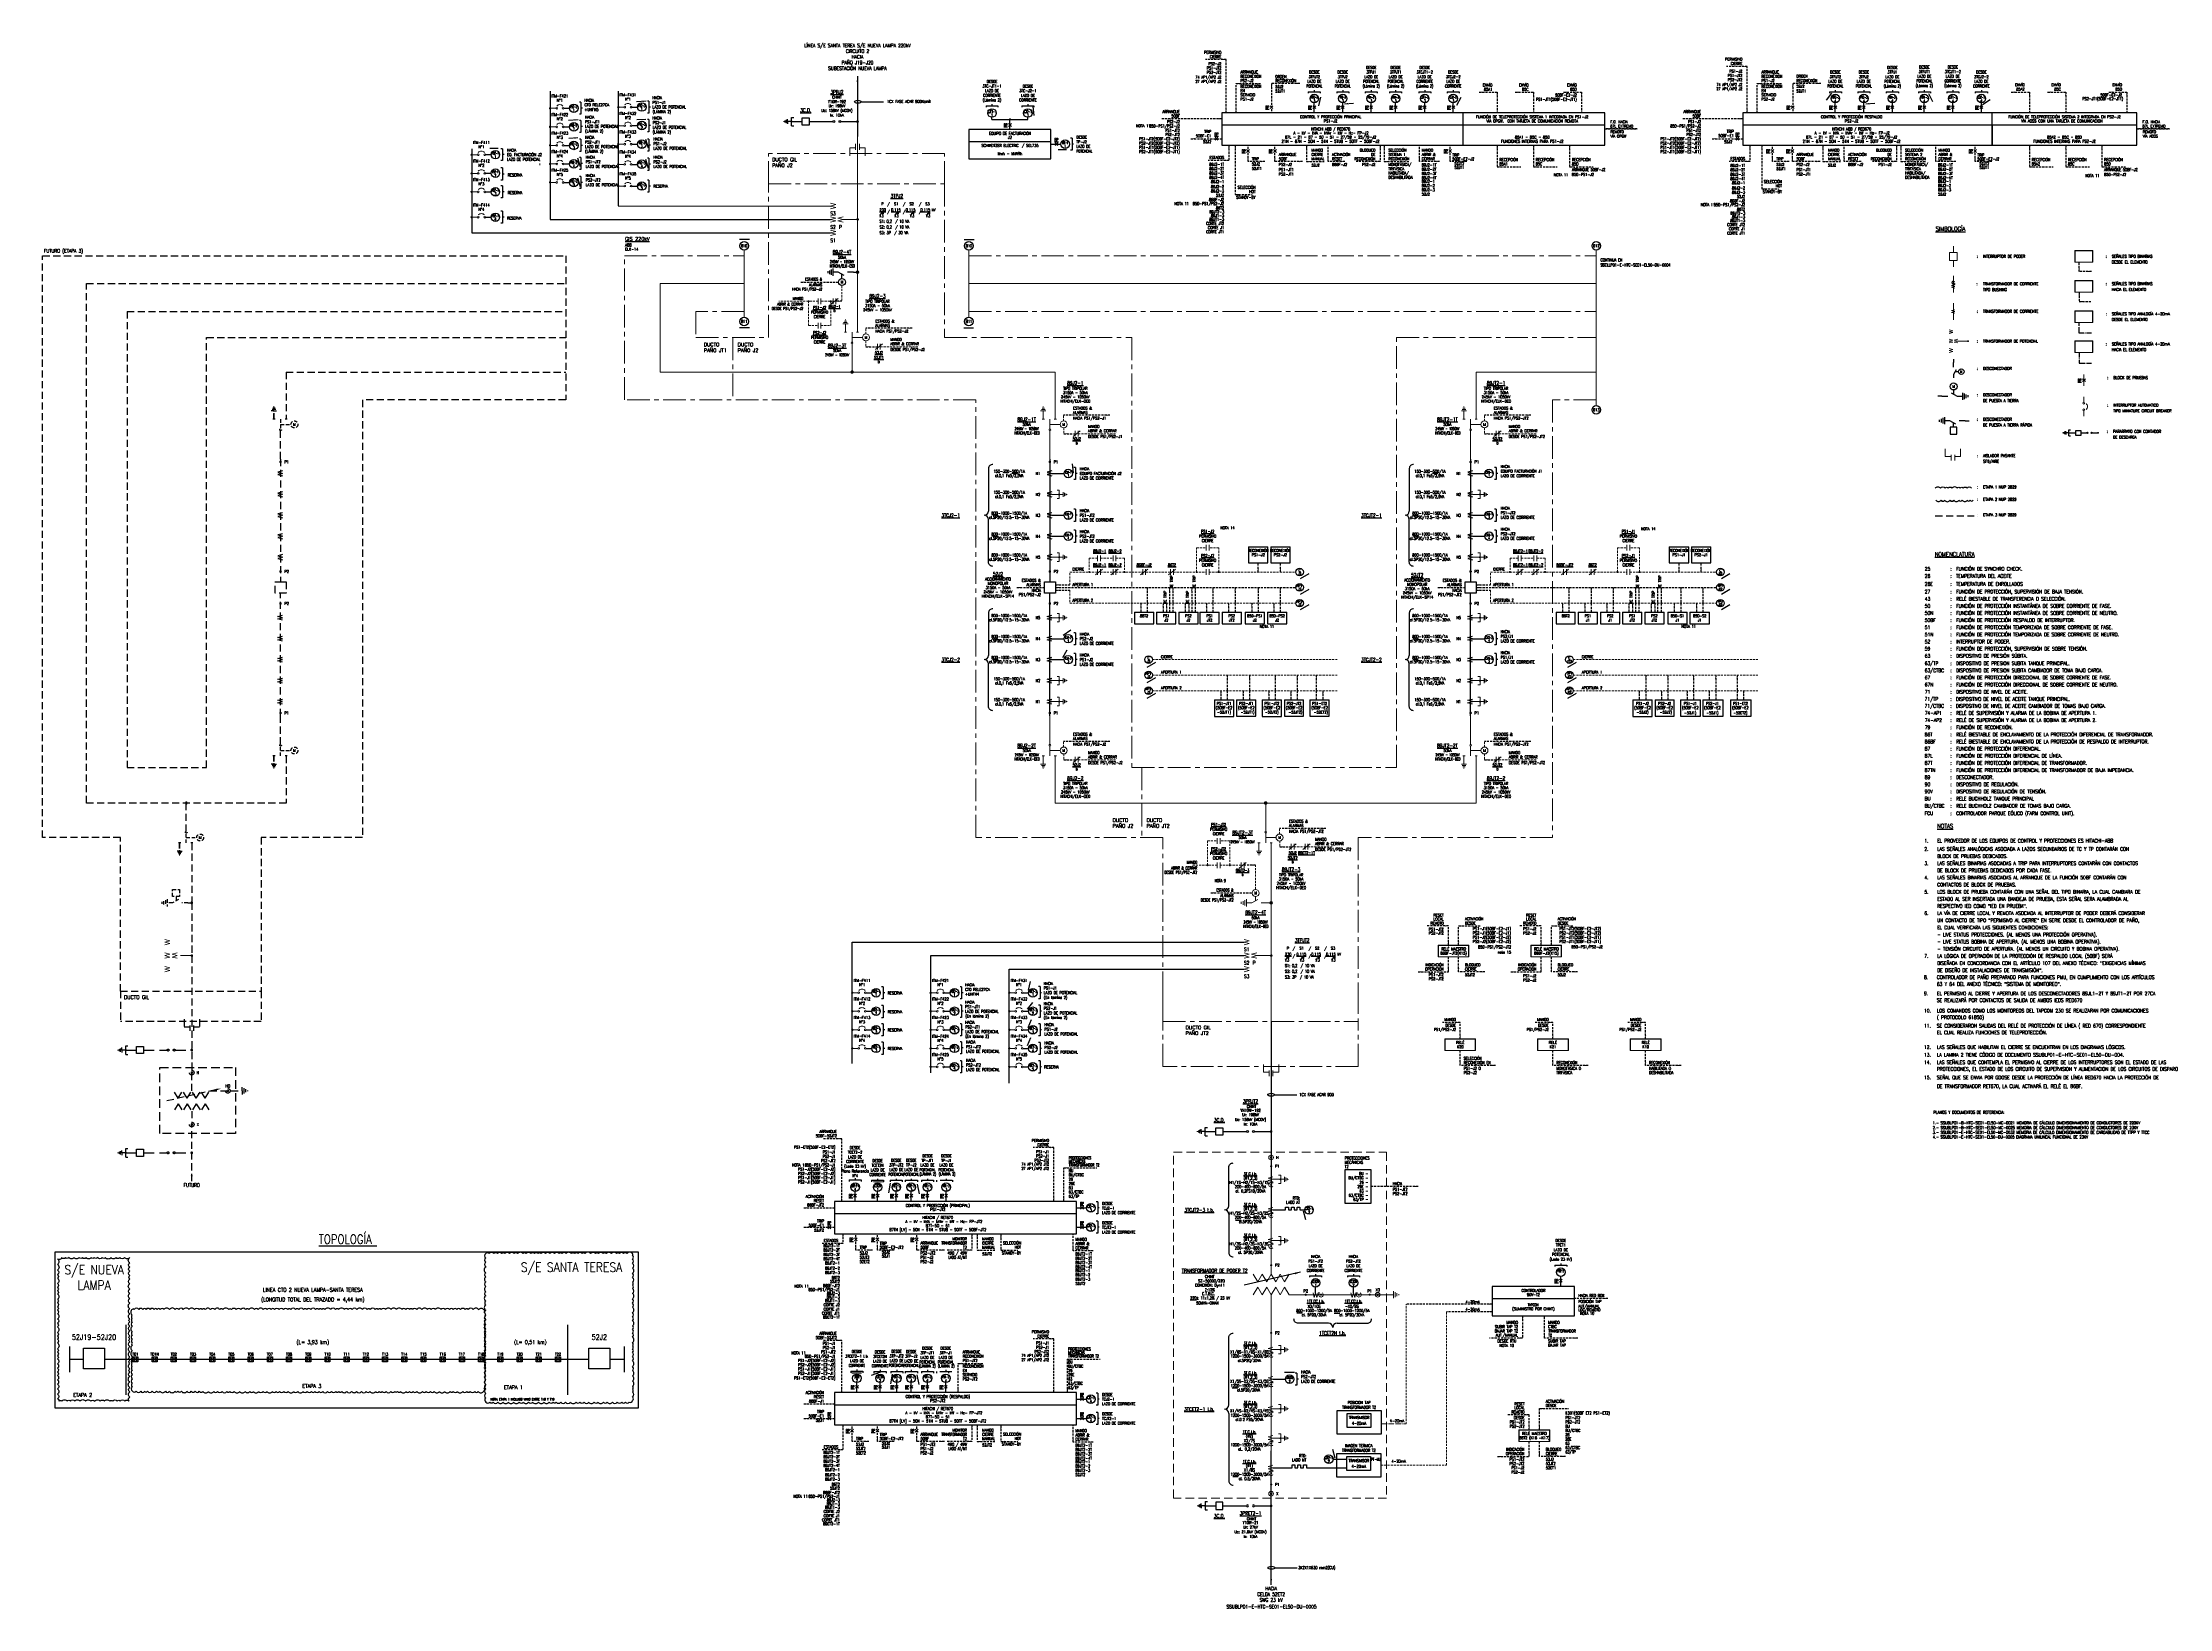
# Model space of a CAD drawing. Header units: millimetres. Extents: x 230619 to 232110, y 95653 to 96751.
import ezdxf
from ezdxf.enums import TextEntityAlignment as Align

# ---------------------------------------------------------------- set-up
doc = ezdxf.new("R2010")
doc.units = ezdxf.units.MM
for name, pattern in [('ACAD_ISO05W100', [33, 24, -3, 0, -3, 0, -3]), ('CENTER', [50.8, 31.75, -6.35, 6.35, -6.35]), ('DASHED', [0.75, 0.5, -0.25]), ('HIDDENX2', [0.75, 0.5, -0.25])]:
    doc.linetypes.add(name, pattern=pattern)
for name, color, linetype in [('01-Formato_atrib', 2, 'Continuous'), ('02TEXTOS', 2, 'Continuous'), ('2', 2, 'Continuous'), ('4', 4, 'Continuous'), ('ADICION D6 y D7', 7, 'Continuous'), ('ATRIBUTOSAZUL', 5, 'Continuous'), ('ATRIBUTOSCIANO', 4, 'Continuous'), ('Diagramas', 120, 'Continuous'), ('Futuro', 1, 'DASHED'), ('Segmentos', 2, 'DASHED'), ('SIMBOLOGIA', 255, 'Continuous'), ('tension_110', 5, 'Continuous'), ('TEXTO 1', 1, 'Continuous'), ('Textos', 5, 'Continuous'), ('vista', 1, 'Continuous')]:
    doc.layers.add(name, color=color, linetype=linetype)
for name, color, linetype, lineweight in [('BARRAS', 3, 'Continuous', 30), ('E-DIAG-1', 3, 'Continuous', 20), ('EL-Nivel-220kV', 30, 'Continuous', 20), ('EL-Nivel-33kV', 5, 'Continuous', 20), ('EL-Simbolos', 6, 'Continuous', 20), ('Instalaciones 220 kV', 3, 'Continuous', 20), ('Símbolos', 6, 'Continuous', 20), ('Texto', 2, 'Continuous', 20)]:
    doc.layers.add(name, color=color, linetype=linetype, lineweight=lineweight)
doc.styles.add('COLBUN', font='romans.shx', dxfattribs={"width": 0.85})
doc.styles.add('COLBUN2', font='romans.shx', dxfattribs={"width": 0.85})
doc.styles.add('ROMANS', font='romans', dxfattribs={"width": 0.85})
doc.styles.get("Standard").update_dxf_attribs({"font": 'arial.ttf'})
doc.styles.add('TRANSELEC', font='romans.shx', dxfattribs={"width": 0.85})
doc.dimstyles.new('ISO-25', dxfattribs={"dimtxt": 2.5, "dimasz": 2.5, "dimexe": 1.25, "dimexo": 0.625, "dimtad": 1, "dimtxsty": 'Standard', "dimcen": 2.5, "dimadec": 0, "dimazin": 0, "dimtfac": 1, "dimtmove": 0, "dimatfit": 3, "dimfxl": 1, "dimarcsym": 0})

# ---------------------------------------------------------------- blocks, each defined once
blk = doc.blocks.new('52TM')
at = {"layer": 'EL-Nivel-220kV', "linetype": 'ByBlock', "lineweight": -2, "ltscale": 10}
for p, q in [((0, 85), (0, -1.1)), ((0, -95), (0, -8.9))]:
    blk.add_line(p, q, dxfattribs=at)
at = {"layer": 'EL-Simbolos', "linetype": 'ByBlock', "lineweight": -2, "ltscale": 10}
blk.add_lwpolyline([(-3.9, -8.9), (-3.9, -1.1), (0, -1.1), (3.9, -1.1), (3.9, -8.9)], close=True, dxfattribs=at)
at = {"layer": 'Símbolos', "linetype": 'ByBlock', "lineweight": -2, "ltscale": 10}
for p, q in [((1.3, 76.7), (-2, 75.8)), ((-2, 75.8), (1.3, 75)), ((1.3, 75), (-2, 74.1)), ((-2, 74.1), (1.3, 73.2)), ((1.3, 62), (-2, 61.1)), ((-2, 61.1), (1.3, 60.3)), ((1.3, 60.3), (-2, 59.4)), ((-2, 59.4), (1.3, 58.5)), ((1.3, 47.3), (-2, 46.5)), ((-2, 46.5), (1.3, 45.6)), ((1.3, 45.6), (-2, 44.7)), ((-2, 44.7), (1.3, 43.8)), ((1.3, 32.7), (-2, 31.8)), ((-2, 31.8), (1.3, 30.9)), ((1.3, 30.9), (-2, 30)), ((-2, 30), (1.3, 29.1)), ((1.3, 18), (-2, 17.1)), ((-2, 17.1), (1.3, 16.2)), ((1.3, 16.2), (-2, 15.3)), ((-2, 15.3), (1.3, 14.4)), ((-2, -25.3), (1.3, -24.4)), ((1.3, -26.2), (-2, -25.3)), ((-2, -27.1), (1.3, -26.2)), ((1.3, -28), (-2, -27.1)), ((-2, -40), (1.3, -39.1)), ((1.3, -40.9), (-2, -40)), ((-2, -41.8), (1.3, -40.9)), ((1.3, -42.7), (-2, -41.8)), ((-2, -54.7), (1.3, -53.8)), ((1.3, -55.6), (-2, -54.7)), ((-2, -56.5), (1.3, -55.6)), ((1.3, -57.3), (-2, -56.5)), ((-2, -69.4), (1.3, -68.5)), ((1.3, -70.3), (-2, -69.4)), ((-2, -71.1), (1.3, -70.3)), ((1.3, -72), (-2, -71.1)), ((-2, -84.1), (1.3, -83.2)), ((1.3, -85), (-2, -84.1)), ((-2, -85.8), (1.3, -85)), ((1.3, -86.7), (-2, -85.8))]:
    blk.add_line(p, q, dxfattribs=at)
at = {"layer": 'Símbolos', "const_width": 0.94}
for points in [[(-0.5, 83, 1), (0.4, 83, 1)], [(-0.5, 6.2, 1), (0.4, 6.2, 1)], [(-0.5, -16.2, 1), (0.4, -16.2, 1)], [(-0.5, -93, 1), (0.4, -93, 1)]]:
    blk.add_lwpolyline(points, format="xyb", close=True, dxfattribs=at)
at = {"layer": '02TEXTOS', "style": 'ROMANS', "width": 0.85}
for s, p in [('P1', (4.3, 83)), ('P2', (4.3, 6.2)), ('P2', (4.3, -16.2)), ('P1', (4.3, -93))]:
    blk.add_text(s, height=2, dxfattribs=at).set_placement(p, align=Align.MIDDLE_CENTER)
blk = doc.blocks.new('*U39')
at = {"color": 0, "linetype": 'ByBlock', "ltscale": 5}
for points in [[(-3.9, 15.7), (-5.4, 15.7)], [(-4.5, 16.7), (-4.9, 16.7)], [(-4.7, 13.9), (-6.5, 13.9)], [(-3.4, 14.7), (-6, 14.7)], [(-3.9, 8), (-5.4, 8)], [(-4.7, 13.9), (-2.8, 13.9)], [(-4.7, 9.5), (-4.7, 13.9)], [(-4.7, 12.1), (-4.7, 9.5), (-4.7, 8)], [(-4.7, 8), (-4.7, 9.5)], [(0, 8), (0, 1.1)], [(0, 4.3), (7.3, 4.3)], [(4.6, 8), (3.1, 8)]]:
    blk.add_lwpolyline(points, dxfattribs=at)
for centre, radius in [((0, 0.6), 0.574), ((9.7, 4.3), 2.44)]:
    blk.add_circle(centre, radius, dxfattribs=at)
at = {"layer": '02TEXTOS', "lineweight": 60, "style": 'COLBUN2', "width": 0.85}
blk.add_text('M', height=1.95, dxfattribs=at).set_placement((9.7, 4.3), align=Align.MIDDLE_CENTER)
blk = doc.blocks.new('*U35')
at = {"color": 0, "linetype": 'ByBlock', "ltscale": 5}
for points in [[(0, 8.6), (0, 15.5)], [(-4.7, 2.8), (-6.5, 2.8)], [(-3.4, 1.9), (-6, 1.9)], [(-3.9, 8.6), (-5.4, 8.6)], [(-3.9, 1), (-5.4, 1)], [(-4.5, 0), (-4.9, 0)], [(-4.7, 8.6), (-4.7, 7.2)], [(-4.7, 4.6), (-4.7, 7.2), (-4.7, 8.6)], [(-4.7, 7.2), (-4.7, 2.8)], [(-4.7, 2.8), (-2.8, 2.8)], [(0, 12.4), (7.3, 12.4)], [(4.6, 8.6), (3.1, 8.6)]]:
    blk.add_lwpolyline(points, dxfattribs=at)
for centre, radius in [((0, 16.1), 0.574), ((9.7, 12.4), 2.44)]:
    blk.add_circle(centre, radius, dxfattribs=at)
at = {"layer": '02TEXTOS', "lineweight": 60, "style": 'COLBUN2', "width": 0.85}
blk.add_text('M', height=1.95, dxfattribs=at).set_placement((9.7, 12.4), align=Align.MIDDLE_CENTER)
blk = doc.blocks.new('TIERRA')
at = {"layer": 'EL-Simbolos', "color": 6}
for p, q in [((-10.7, -0.2), (-10.7, 0.2)), ((-9.9, -0.7), (-9.9, 0.7)), ((-9, -1.2), (-9, 1.2)), ((-8.2, 0), (-8.2, 1.7)), ((-8.2, 0), (-8.2, -1.7)), ((-5.6, 0), (-8.2, 0)), ((-5.4, 2.9), (-3.9, 2.9)), ((-5.4, 0.2), (-5.4, 2.9)), ((-5.1, 0), (0, 0)), ((-5.4, -3), (-5.4, -0.2)), ((-5.4, -3), (-3.9, -3))]:
    blk.add_line(p, q, dxfattribs=at)
at = {"layer": 'EL-Simbolos', "color": 6, "const_width": 0.752}
blk.add_lwpolyline([(-5.7, 0, -1), (-5, 0, -1)], format="xyb", close=True, dxfattribs=at)
blk = doc.blocks.new('*U36')
at = {"color": 0, "linetype": 'ByBlock', "ltscale": 5}
for points in [[(-3.9, 15.7), (-5.4, 15.7)], [(-4.5, 16.7), (-4.9, 16.7)], [(-4.7, 13.9), (-6.5, 13.9)], [(-3.4, 14.7), (-6, 14.7)], [(-3.9, 8), (-5.4, 8)], [(-4.7, 13.9), (-2.8, 13.9)], [(-4.7, 9.5), (-4.7, 13.9)], [(-4.7, 12.1), (-4.7, 9.5), (-4.7, 8)], [(-4.7, 8), (-4.7, 9.5)], [(0, 8), (0, 1.1)], [(0, 4.3), (7.3, 4.3)], [(4.6, 8), (3.1, 8)]]:
    blk.add_lwpolyline(points, dxfattribs=at)
for centre, radius in [((0, 0.6), 0.574), ((9.7, 4.3), 2.44)]:
    blk.add_circle(centre, radius, dxfattribs=at)
at = {"layer": '02TEXTOS', "lineweight": 60, "style": 'COLBUN2', "width": 0.85}
blk.add_text('M', height=1.95, dxfattribs=at).set_placement((9.7, 4.3), align=Align.MIDDLE_CENTER)
blk = doc.blocks.new('*U37')
at = {"color": 0, "linetype": 'ByBlock', "ltscale": 5}
for points in [[(0, 8.6), (0, 15.5)], [(-4.7, 2.8), (-6.5, 2.8)], [(-3.4, 1.9), (-6, 1.9)], [(-3.9, 8.6), (-5.4, 8.6)], [(-3.9, 1), (-5.4, 1)], [(-4.5, 0), (-4.9, 0)], [(-4.7, 8.6), (-4.7, 7.2)], [(-4.7, 4.6), (-4.7, 7.2), (-4.7, 8.6)], [(-4.7, 7.2), (-4.7, 2.8)], [(-4.7, 2.8), (-2.8, 2.8)], [(0, 12.4), (7.3, 12.4)], [(4.6, 8.6), (3.1, 8.6)]]:
    blk.add_lwpolyline(points, dxfattribs=at)
for centre, radius in [((0, 16.1), 0.574), ((9.7, 12.4), 2.44)]:
    blk.add_circle(centre, radius, dxfattribs=at)
at = {"layer": '02TEXTOS', "lineweight": 60, "style": 'COLBUN2', "width": 0.85}
blk.add_text('M', height=1.95, dxfattribs=at).set_placement((9.7, 12.4), align=Align.MIDDLE_CENTER)
blk = doc.blocks.new('*U38')
at = {"color": 0, "linetype": 'ByBlock', "ltscale": 5}
for points in [[(0, 8.6), (0, 15.5)], [(-4.7, 2.8), (-6.5, 2.8)], [(-3.4, 1.9), (-6, 1.9)], [(-3.9, 8.6), (-5.4, 8.6)], [(-3.9, 1), (-5.4, 1)], [(-4.5, 0), (-4.9, 0)], [(-4.7, 8.6), (-4.7, 7.2)], [(-4.7, 4.6), (-4.7, 7.2), (-4.7, 8.6)], [(-4.7, 7.2), (-4.7, 2.8)], [(-4.7, 2.8), (-2.8, 2.8)], [(0, 12.4), (7.3, 12.4)], [(4.6, 8.6), (3.1, 8.6)]]:
    blk.add_lwpolyline(points, dxfattribs=at)
for centre, radius in [((0, 16.1), 0.574), ((9.7, 12.4), 2.44)]:
    blk.add_circle(centre, radius, dxfattribs=at)
at = {"layer": '02TEXTOS', "lineweight": 60, "style": 'COLBUN2', "width": 0.85}
blk.add_text('M', height=1.95, dxfattribs=at).set_placement((9.7, 12.4), align=Align.MIDDLE_CENTER)
blk = doc.blocks.new('TPC')
at = {"layer": 'EL-Nivel-220kV', "color": 0, "linetype": 'ByBlock', "ltscale": 20}
blk.add_line((0, 0.5), (0, 13.5), dxfattribs=at)
at = {"layer": 'EL-Nivel-220kV', "color": 0, "linetype": 'ByBlock', "ltscale": 20, "const_width": 1.25}
blk.add_lwpolyline([(0, 0.5, 1), (0, -0.7, 1)], format="xyb", close=True, dxfattribs=at)
at = {"layer": 'EL-Simbolos', "color": 0, "linetype": 'ByBlock', "ltscale": 20}
for p, q in [((-13.8, 20.4), (-15.1, 25.1)), ((-12.5, 25.1), (-13.8, 20.4)), ((-11.3, 20.4), (-12.5, 25.1)), ((-10, 25.1), (-11.3, 20.4)), ((-1.3, 20.4), (-2.5, 25.1)), ((0, 25.1), (-1.3, 20.4)), ((1.3, 20.4), (0, 25.1)), ((2.5, 25.1), (1.3, 20.4)), ((11.3, 20.4), (10, 25.1)), ((12.5, 25.1), (11.3, 20.4)), ((13.8, 20.4), (12.5, 25.1)), ((15.1, 25.1), (13.8, 20.4)), ((-1.3, 18.3), (-2.5, 13.5)), ((0, 13.5), (-1.3, 18.3)), ((1.3, 18.3), (0, 13.5)), ((2.5, 13.5), (1.3, 18.3))]:
    blk.add_line(p, q, dxfattribs=at)
blk = doc.blocks.new('*U20')
at = {"layer": 'Símbolos'}
h = blk.add_hatch(color=256, dxfattribs=at)
edge = h.paths.add_edge_path()
edge.add_arc((0, 0), 0.509, 0, 360)
blk.add_lwpolyline([(0, -4), (0, 0)], dxfattribs=at)
for centre, radius in [((0, 0), 0.509), ((0, -4.6), 0.585), ((0, -9.1), 0.585)]:
    blk.add_circle(centre, radius, dxfattribs=at)
blk.add_arc((-0.3, -6.8), 2.88, 311.3624, 48.6376, dxfattribs=at)
blk = doc.blocks.new('*U34')
at = {"color": 0, "linetype": 'ByBlock', "ltscale": 5}
for points in [[(-3.9, 15.7), (-5.4, 15.7)], [(-4.5, 16.7), (-4.9, 16.7)], [(-4.7, 13.9), (-6.5, 13.9)], [(-3.4, 14.7), (-6, 14.7)], [(-3.9, 8), (-5.4, 8)], [(-4.7, 13.9), (-2.8, 13.9)], [(-4.7, 9.5), (-4.7, 13.9)], [(-4.7, 12.1), (-4.7, 9.5), (-4.7, 8)], [(-4.7, 8), (-4.7, 9.5)], [(0, 8), (0, 1.1)], [(0, 4.3), (7.3, 4.3)], [(4.6, 8), (3.1, 8)]]:
    blk.add_lwpolyline(points, dxfattribs=at)
for centre, radius in [((0, 0.6), 0.574), ((9.7, 4.3), 2.44)]:
    blk.add_circle(centre, radius, dxfattribs=at)
at = {"layer": '02TEXTOS', "lineweight": 60, "style": 'COLBUN2', "width": 0.85}
blk.add_text('M', height=1.95, dxfattribs=at).set_placement((9.7, 4.3), align=Align.MIDDLE_CENTER)
blk = doc.blocks.new('PR')
at = {"color": 0, "linetype": 'ByBlock', "lineweight": -2, "ltscale": 15}
for p, q in [((-51.5, -0.2), (-51.5, 0.2)), ((-50.7, -0.7), (-50.7, 0.7)), ((-49.9, -1.2), (-49.9, 1.2)), ((-49, 0), (-49, 1.7)), ((-49, 0), (-49, -1.7)), ((-46.4, 0), (-49, 0)), ((-46.2, 2.9), (-44.7, 2.9)), ((-46.2, 0.2), (-46.2, 2.9)), ((-46, 0), (-38.8, 0)), ((-46, 0), (-38.8, 0)), ((-33.8, 0), (-17.2, 0)), ((-11.6, 0), (0, 0)), ((-46.2, -3), (-46.2, -0.2)), ((-46.2, -3), (-44.7, -3))]:
    blk.add_line(p, q, dxfattribs=at)
at = {"color": 0, "linetype": 'ByBlock', "lineweight": -2, "ltscale": 15, "const_width": 0.752}
blk.add_lwpolyline([(-46.5, 0, -1), (-45.8, 0, -1)], format="xyb", close=True, dxfattribs=at)
at = {"color": 0, "linetype": 'ByBlock', "lineweight": -2, "ltscale": 15}
blk.add_lwpolyline([(-33.8, -2.5), (-38.8, -2.5), (-38.8, 2.5), (-33.8, 2.5)], close=True, dxfattribs=at)
at = {"color": 0, "linetype": 'ByBlock', "lineweight": -2, "ltscale": 20, "const_width": 0.94}
blk.add_lwpolyline([(-0.5, 0, 1), (0.5, 0, 1)], format="xyb", close=True, dxfattribs=at)
at = {"color": 0, "linetype": 'ByBlock', "lineweight": -2, "ltscale": 15}
for centre in [(-16.6, 0), (-12.3, 0)]:
    blk.add_circle(centre, 0.67, dxfattribs=at)
blk = doc.blocks.new('*U22')
at = {"color": 6}
for points in [[(-1, -1), (1, 1)], [(-1, 1), (1, -1)]]:
    blk.add_lwpolyline(points, dxfattribs=at)
at = {"layer": '02TEXTOS', "style": 'TRANSELEC', "width": 0.6}
blk.add_text('%%UBP', height=2, dxfattribs=at).set_placement((-3, 0), align=Align.MIDDLE_CENTER)
blk = doc.blocks.new('*U29')
at = {"color": 6}
for points in [[(-1, -1), (1, 1)], [(-1, 1), (1, -1)]]:
    blk.add_lwpolyline(points, dxfattribs=at)
at = {"layer": '02TEXTOS', "style": 'TRANSELEC', "width": 0.6}
blk.add_text('%%UBP', height=2, dxfattribs=at).set_placement((-3, 0), align=Align.MIDDLE_CENTER)
blk = doc.blocks.new('*U30')
at = {"color": 6}
for points in [[(-1, -1), (1, 1)], [(-1, 1), (1, -1)]]:
    blk.add_lwpolyline(points, dxfattribs=at)
at = {"layer": '02TEXTOS', "style": 'TRANSELEC', "width": 0.6}
blk.add_text('%%UBP', height=2, dxfattribs=at).set_placement((-3, 0), align=Align.MIDDLE_CENTER)
blk = doc.blocks.new('*U31')
at = {"color": 6}
for points in [[(-1, -1), (1, 1)], [(-1, 1), (1, -1)]]:
    blk.add_lwpolyline(points, dxfattribs=at)
at = {"layer": '02TEXTOS', "style": 'TRANSELEC', "width": 0.6}
blk.add_text('%%UBP', height=2, dxfattribs=at).set_placement((-3, 0), align=Align.MIDDLE_CENTER)
blk = doc.blocks.new('*U32')
at = {"color": 6}
for points in [[(-1, -1), (1, 1)], [(-1, 1), (1, -1)]]:
    blk.add_lwpolyline(points, dxfattribs=at)
at = {"layer": '02TEXTOS', "style": 'TRANSELEC', "width": 0.6}
blk.add_text('%%UBP', height=2, dxfattribs=at).set_placement((0, 3.1), align=Align.MIDDLE_CENTER)
blk = doc.blocks.new('*U33')
at = {"color": 6}
for points in [[(-1, -1), (1, 1)], [(-1, 1), (1, -1)]]:
    blk.add_lwpolyline(points, dxfattribs=at)
at = {"layer": '02TEXTOS', "style": 'TRANSELEC', "width": 0.6}
blk.add_text('%%UBP', height=2, dxfattribs=at).set_placement((-3, 0), align=Align.MIDDLE_CENTER)
blk = doc.blocks.new('*U23')
at = {"color": 6}
for points in [[(-1, -1), (1, 1)], [(-1, 1), (1, -1)]]:
    blk.add_lwpolyline(points, dxfattribs=at)
at = {"layer": '02TEXTOS', "style": 'TRANSELEC', "width": 0.6}
blk.add_text('%%UBP', height=2, dxfattribs=at).set_placement((-3, 0), align=Align.MIDDLE_CENTER)
blk = doc.blocks.new('*U24')
at = {"color": 6}
for points in [[(-1, -1), (1, 1)], [(-1, 1), (1, -1)]]:
    blk.add_lwpolyline(points, dxfattribs=at)
at = {"layer": '02TEXTOS', "style": 'TRANSELEC', "width": 0.6}
blk.add_text('%%UBP', height=2, dxfattribs=at).set_placement((-3, 0), align=Align.MIDDLE_CENTER)
blk = doc.blocks.new('*U25')
at = {"color": 6}
for points in [[(-1, -1), (1, 1)], [(-1, 1), (1, -1)]]:
    blk.add_lwpolyline(points, dxfattribs=at)
at = {"layer": '02TEXTOS', "style": 'TRANSELEC', "width": 0.6}
blk.add_text('%%UBP', height=2, dxfattribs=at).set_placement((-3, 0), align=Align.MIDDLE_CENTER)
blk = doc.blocks.new('*U26')
at = {"color": 6}
for points in [[(-1, -1), (1, 1)], [(-1, 1), (1, -1)]]:
    blk.add_lwpolyline(points, dxfattribs=at)
at = {"layer": '02TEXTOS', "style": 'TRANSELEC', "width": 0.6}
blk.add_text('%%UBP', height=2, dxfattribs=at).set_placement((-3, 0), align=Align.MIDDLE_CENTER)
blk = doc.blocks.new('*U27')
at = {"color": 6}
for points in [[(-1, -1), (1, 1)], [(-1, 1), (1, -1)]]:
    blk.add_lwpolyline(points, dxfattribs=at)
at = {"layer": '02TEXTOS', "style": 'TRANSELEC', "width": 0.6}
blk.add_text('%%UBP', height=2, dxfattribs=at).set_placement((-3, 0), align=Align.MIDDLE_CENTER)
blk = doc.blocks.new('*U28')
at = {"color": 6}
for points in [[(-1, -1), (1, 1)], [(-1, 1), (1, -1)]]:
    blk.add_lwpolyline(points, dxfattribs=at)
at = {"layer": '02TEXTOS', "style": 'TRANSELEC', "width": 0.6}
blk.add_text('%%UBP', height=2, dxfattribs=at).set_placement((-3, 0), align=Align.MIDDLE_CENTER)
blk = doc.blocks.new('*U54')
at = {"color": 6}
for points in [[(-1, -1), (1, 1)], [(-1, 1), (1, -1)]]:
    blk.add_lwpolyline(points, dxfattribs=at)
at = {"layer": '02TEXTOS', "style": 'TRANSELEC', "width": 0.6}
blk.add_text('%%UBP', height=2, dxfattribs=at).set_placement((-3, 0), align=Align.MIDDLE_CENTER)
blk = doc.blocks.new('*U55')
at = {"color": 6}
for points in [[(-1, -1), (1, 1)], [(-1, 1), (1, -1)]]:
    blk.add_lwpolyline(points, dxfattribs=at)
at = {"layer": '02TEXTOS', "style": 'TRANSELEC', "width": 0.6}
blk.add_text('%%UBP', height=2, dxfattribs=at).set_placement((-3, 0), align=Align.MIDDLE_CENTER)
blk = doc.blocks.new('*U65')
at = {"color": 6}
for points in [[(-1, -1), (1, 1)], [(-1, 1), (1, -1)]]:
    blk.add_lwpolyline(points, dxfattribs=at)
at = {"layer": '02TEXTOS', "style": 'TRANSELEC', "width": 0.6}
blk.add_text('%%UBP', height=2, dxfattribs=at).set_placement((-3, 0), align=Align.MIDDLE_CENTER)
blk = doc.blocks.new('*U66')
at = {"color": 6}
for points in [[(-1, -1), (1, 1)], [(-1, 1), (1, -1)]]:
    blk.add_lwpolyline(points, dxfattribs=at)
at = {"layer": '02TEXTOS', "style": 'TRANSELEC', "width": 0.6}
blk.add_text('%%UBP', height=2, dxfattribs=at).set_placement((0, 3.1), align=Align.MIDDLE_CENTER)
blk = doc.blocks.new('tc')
at = {"layer": 'EL-Simbolos'}
for p, q in [((181.3, 798.1), (186.1, 799.4)), ((186.1, 796.8), (181.3, 798.1)), ((181.3, 795.5), (186.1, 796.8)), ((186.1, 794.3), (181.3, 795.5))]:
    blk.add_line(p, q, dxfattribs=at)
blk = doc.blocks.new('*U62')
at = {"color": 0, "linetype": 'ByBlock', "ltscale": 20}
for p, q in [((0, 8.2), (0, 5.3)), ((0, 8.2), (0, 5.3)), ((0, 1.1), (0, 5.3)), ((2.4, -1.1), (0, -5.3)), ((0, -5.3), (0, -8.2))]:
    blk.add_line(p, q, dxfattribs=at)
blk.add_lwpolyline([(4.5, -2.8), (1.5, -2.8)], dxfattribs=at)
blk.add_circle((6.9, -2.8), 2.44, dxfattribs=at)
at = {"layer": '02TEXTOS', "lineweight": 60, "style": 'COLBUN2', "width": 0.85}
blk.add_text('M', height=1.95, dxfattribs=at).set_placement((6.9, -2.8), align=Align.MIDDLE_CENTER)
blk = doc.blocks.new('*U63')
at = {"color": 6}
for points in [[(-1, -1), (1, 1)], [(-1, 1), (1, -1)]]:
    blk.add_lwpolyline(points, dxfattribs=at)
at = {"layer": '02TEXTOS', "style": 'TRANSELEC', "width": 0.6}
blk.add_text('%%UBP', height=2, dxfattribs=at).set_placement((-3, 0), align=Align.MIDDLE_CENTER)
blk = doc.blocks.new('*U64')
at = {"color": 0, "linetype": 'ByBlock', "ltscale": 5}
for p, q in [((2.8, 0), (0, 0)), ((2.8, 0), (7, 0)), ((9.3, 2.4), (13.5, 0))]:
    blk.add_line(p, q, dxfattribs=at)
blk.add_lwpolyline([(11, 4.5), (11, 1.5)], dxfattribs=at)
blk.add_circle((11, 6.9), 2.44, dxfattribs=at)
at = {"layer": 'Futuro', "color": 0, "linetype": 'ByBlock', "lineweight": -3, "ltscale": 5}
for p, q in [((13.5, 0), (17.3, 0)), ((17.3, 2.5), (17.3, -2.5)), ((18.5, 1.9), (18.5, -1.9)), ((19.7, 1.3), (19.7, -1.3)), ((20.9, 0.7), (20.9, -0.7))]:
    blk.add_line(p, q, dxfattribs=at)
at = {"layer": '02TEXTOS', "lineweight": 60, "style": 'COLBUN2', "width": 0.85}
blk.add_text('M', height=1.95, dxfattribs=at).set_placement((11, 6.9), align=Align.MIDDLE_CENTER)
blk = doc.blocks.new('*U67')
at = {"color": 0, "linetype": 'ByBlock', "ltscale": 5}
for p, q in [((2.8, 0), (0, 0)), ((2.8, 0), (7, 0)), ((9.3, -2.4), (13.5, 0))]:
    blk.add_line(p, q, dxfattribs=at)
blk.add_lwpolyline([(8.5, -4.5), (13.4, -4.5), (13.4, -9.4), (8.5, -9.4)], close=True, dxfattribs=at)
blk.add_lwpolyline([(11, -4.5), (11, -1.5)], dxfattribs=at)
at = {"layer": 'Futuro', "color": 0, "linetype": 'ByBlock', "lineweight": -3, "ltscale": 5}
for p, q in [((13.5, 0), (17.3, 0)), ((17.3, 2.5), (17.3, -2.5)), ((18.5, 1.9), (18.5, -1.9)), ((19.7, 1.3), (19.7, -1.3)), ((20.9, 0.7), (20.9, -0.7))]:
    blk.add_line(p, q, dxfattribs=at)
blk = doc.blocks.new('*U56')
at = {"color": 6}
for points in [[(-1, -1), (1, 1)], [(-1, 1), (1, -1)]]:
    blk.add_lwpolyline(points, dxfattribs=at)
at = {"layer": '02TEXTOS', "style": 'TRANSELEC', "width": 0.6}
blk.add_text('%%UBP', height=2, dxfattribs=at).set_placement((-3, 0), align=Align.MIDDLE_CENTER)
blk = doc.blocks.new('*U57')
at = {"color": 6}
for points in [[(-1, -1), (1, 1)], [(-1, 1), (1, -1)]]:
    blk.add_lwpolyline(points, dxfattribs=at)
at = {"layer": '02TEXTOS', "style": 'TRANSELEC', "width": 0.6}
blk.add_text('%%UBP', height=2, dxfattribs=at).set_placement((0, 3.1), align=Align.MIDDLE_CENTER)
blk = doc.blocks.new('*U58')
at = {"color": 6}
for points in [[(-1, -1), (1, 1)], [(-1, 1), (1, -1)]]:
    blk.add_lwpolyline(points, dxfattribs=at)
at = {"layer": '02TEXTOS', "style": 'TRANSELEC', "width": 0.6}
blk.add_text('%%UBP', height=2, dxfattribs=at).set_placement((-3, 0), align=Align.MIDDLE_CENTER)
blk = doc.blocks.new('*U59')
at = {"color": 6}
for points in [[(-1, -1), (1, 1)], [(-1, 1), (1, -1)]]:
    blk.add_lwpolyline(points, dxfattribs=at)
at = {"layer": '02TEXTOS', "style": 'TRANSELEC', "width": 0.6}
blk.add_text('%%UBP', height=2, dxfattribs=at).set_placement((-3, 0), align=Align.MIDDLE_CENTER)
blk = doc.blocks.new('*U40')
at = {"color": 6}
for points in [[(-1, -1), (1, 1)], [(-1, 1), (1, -1)]]:
    blk.add_lwpolyline(points, dxfattribs=at)
at = {"layer": '02TEXTOS', "style": 'TRANSELEC', "width": 0.6}
blk.add_text('%%UBP', height=2, dxfattribs=at).set_placement((-3, 0), align=Align.MIDDLE_CENTER)
blk = doc.blocks.new('*U41')
at = {"color": 6}
for points in [[(-1, -1), (1, 1)], [(-1, 1), (1, -1)]]:
    blk.add_lwpolyline(points, dxfattribs=at)
at = {"layer": '02TEXTOS', "style": 'TRANSELEC', "width": 0.6}
blk.add_text('%%UBP', height=2, dxfattribs=at).set_placement((-3, 0), align=Align.MIDDLE_CENTER)
blk = doc.blocks.new('*U42')
at = {"color": 6}
for points in [[(-1, -1), (1, 1)], [(-1, 1), (1, -1)]]:
    blk.add_lwpolyline(points, dxfattribs=at)
at = {"layer": '02TEXTOS', "style": 'TRANSELEC', "width": 0.6}
blk.add_text('%%UBP', height=2, dxfattribs=at).set_placement((-3, 0), align=Align.MIDDLE_CENTER)
blk = doc.blocks.new('*U43')
at = {"color": 6}
for points in [[(-1, -1), (1, 1)], [(-1, 1), (1, -1)]]:
    blk.add_lwpolyline(points, dxfattribs=at)
at = {"layer": '02TEXTOS', "style": 'TRANSELEC', "width": 0.6}
blk.add_text('%%UBP', height=2, dxfattribs=at).set_placement((0, 3.1), align=Align.MIDDLE_CENTER)
blk = doc.blocks.new('*U44')
at = {"color": 6}
for points in [[(-1, -1), (1, 1)], [(-1, 1), (1, -1)]]:
    blk.add_lwpolyline(points, dxfattribs=at)
at = {"layer": '02TEXTOS', "style": 'TRANSELEC', "width": 0.6}
blk.add_text('%%UBP', height=2, dxfattribs=at).set_placement((0, 3.1), align=Align.MIDDLE_CENTER)
blk = doc.blocks.new('*U45')
at = {"color": 6}
for points in [[(-1, -1), (1, 1)], [(-1, 1), (1, -1)]]:
    blk.add_lwpolyline(points, dxfattribs=at)
at = {"layer": '02TEXTOS', "style": 'TRANSELEC', "width": 0.6}
blk.add_text('%%UBP', height=2, dxfattribs=at).set_placement((0, 3.1), align=Align.MIDDLE_CENTER)
blk = doc.blocks.new('*U46')
at = {"color": 6}
for points in [[(-1, -1), (1, 1)], [(-1, 1), (1, -1)]]:
    blk.add_lwpolyline(points, dxfattribs=at)
at = {"layer": '02TEXTOS', "style": 'TRANSELEC', "width": 0.6}
blk.add_text('%%UBP', height=2, dxfattribs=at).set_placement((-3, 0), align=Align.MIDDLE_CENTER)
blk = doc.blocks.new('*U47')
at = {"color": 6}
for points in [[(-1, -1), (1, 1)], [(-1, 1), (1, -1)]]:
    blk.add_lwpolyline(points, dxfattribs=at)
at = {"layer": '02TEXTOS', "style": 'TRANSELEC', "width": 0.6}
blk.add_text('%%UBP', height=2, dxfattribs=at).set_placement((-3, 0), align=Align.MIDDLE_CENTER)
blk = doc.blocks.new('*U48')
at = {"color": 6}
for points in [[(-1, -1), (1, 1)], [(-1, 1), (1, -1)]]:
    blk.add_lwpolyline(points, dxfattribs=at)
at = {"layer": '02TEXTOS', "style": 'TRANSELEC', "width": 0.6}
blk.add_text('%%UBP', height=2, dxfattribs=at).set_placement((-3, 0), align=Align.MIDDLE_CENTER)
blk = doc.blocks.new('*U49')
at = {"color": 6}
for points in [[(-1, -1), (1, 1)], [(-1, 1), (1, -1)]]:
    blk.add_lwpolyline(points, dxfattribs=at)
at = {"layer": '02TEXTOS', "style": 'TRANSELEC', "width": 0.6}
blk.add_text('%%UBP', height=2, dxfattribs=at).set_placement((-3, 0), align=Align.MIDDLE_CENTER)
blk = doc.blocks.new('*U50')
at = {"color": 6}
for points in [[(-1, -1), (1, 1)], [(-1, 1), (1, -1)]]:
    blk.add_lwpolyline(points, dxfattribs=at)
at = {"layer": '02TEXTOS', "style": 'TRANSELEC', "width": 0.6}
blk.add_text('%%UBP', height=2, dxfattribs=at).set_placement((-3, 0), align=Align.MIDDLE_CENTER)
blk = doc.blocks.new('*U51')
at = {"color": 6}
for points in [[(-1, -1), (1, 1)], [(-1, 1), (1, -1)]]:
    blk.add_lwpolyline(points, dxfattribs=at)
at = {"layer": '02TEXTOS', "style": 'TRANSELEC', "width": 0.6}
blk.add_text('%%UBP', height=2, dxfattribs=at).set_placement((0, 3.1), align=Align.MIDDLE_CENTER)
blk = doc.blocks.new('*U52')
at = {"color": 6}
for points in [[(-1, -1), (1, 1)], [(-1, 1), (1, -1)]]:
    blk.add_lwpolyline(points, dxfattribs=at)
at = {"layer": '02TEXTOS', "style": 'TRANSELEC', "width": 0.6}
blk.add_text('%%UBP', height=2, dxfattribs=at).set_placement((0, 3.1), align=Align.MIDDLE_CENTER)
blk = doc.blocks.new('*U53')
at = {"color": 6}
for points in [[(-1, -1), (1, 1)], [(-1, 1), (1, -1)]]:
    blk.add_lwpolyline(points, dxfattribs=at)
at = {"layer": '02TEXTOS', "style": 'TRANSELEC', "width": 0.6}
blk.add_text('%%UBP', height=2, dxfattribs=at).set_placement((0, 3.1), align=Align.MIDDLE_CENTER)
blk = doc.blocks.new('*U61')
at = {"color": 6}
for points in [[(-1, -1), (1, 1)], [(-1, 1), (1, -1)]]:
    blk.add_lwpolyline(points, dxfattribs=at)
at = {"layer": '02TEXTOS', "style": 'TRANSELEC', "width": 0.6}
blk.add_text('%%UBP', height=2, dxfattribs=at).set_placement((-3, 0), align=Align.MIDDLE_CENTER)
blk = doc.blocks.new('*U60')
at = {"color": 6}
for points in [[(-1, -1), (1, 1)], [(-1, 1), (1, -1)]]:
    blk.add_lwpolyline(points, dxfattribs=at)
at = {"layer": '02TEXTOS', "style": 'TRANSELEC', "width": 0.6}
blk.add_text('%%UBP', height=2, dxfattribs=at).set_placement((-3, 0), align=Align.MIDDLE_CENTER)
blk = doc.blocks.new('RTD')
at = {"lineweight": -3}
for points in [[(0, 12), (0, 11), (2, 11), (2, 9), (0, 9), (0, 8)], [(0, 8), (0, 7), (2, 7), (2, 5), (0, 5), (0, 4)], [(0, 4), (0, 3), (2, 3), (2, 1), (0, 1), (0, 0)]]:
    blk.add_lwpolyline(points, dxfattribs=at)
blk = doc.blocks.new('Cuchilla de puesta a tierra')
at = {"layer": '4', "color": 6}
for p, q in [((-13.9, 0.7), (-13.9, -0.7)), ((-12.7, 1.3), (-12.7, -1.3)), ((-11.5, 1.9), (-11.5, -1.9)), ((-10.3, 2.5), (-10.3, -2.5)), ((-6.5, 0), (-10.3, 0)), ((-2.3, -2.4), (-6.5, 0)), ((4.2, 0), (0, 0)), ((4.2, 0), (7, 0))]:
    blk.add_line(p, q, dxfattribs=at)
blk.add_lwpolyline([(-3.9, -4.5), (-3.9, -1.5)], dxfattribs=at)
blk.add_circle((-3.9, -6.9), 2.44, dxfattribs=at)
at = {"layer": '02TEXTOS', "lineweight": 60, "style": 'COLBUN2', "width": 0.85}
blk.add_text('M', height=1.95, dxfattribs=at).set_placement((-3.9, -6.9), align=Align.MIDDLE_CENTER)
blk = doc.blocks.new('Cuchilla de puesta a tierra 1')
at = {"layer": 'Símbolos'}
for p, q in [((-13.9, 0.7), (-13.9, -0.7)), ((-12.7, 1.3), (-12.7, -1.3)), ((-11.5, 1.9), (-11.5, -1.9)), ((-10.3, 2.5), (-10.3, -2.5)), ((-6.5, 0), (-10.3, 0)), ((-2.3, 2.4), (-6.5, 0)), ((4.2, 0), (0, 0)), ((4.2, 0), (7, 0))]:
    blk.add_line(p, q, dxfattribs=at)
blk.add_lwpolyline([(-3.9, 4.5), (-3.9, 1.5)], dxfattribs=at)
blk.add_circle((-3.9, 6.9), 2.44, dxfattribs=at)
at = {"layer": '02TEXTOS', "lineweight": 60, "style": 'COLBUN2', "width": 0.85}
blk.add_text('M', height=1.95, dxfattribs=at).set_placement((-3.9, 6.9), align=Align.MIDDLE_CENTER)
blk = doc.blocks.new('*U86')
at = {"color": 0, "linetype": 'ByBlock', "ltscale": 5}
for points in [[(-3.9, 15.7), (-5.4, 15.7)], [(-4.5, 16.7), (-4.9, 16.7)], [(-4.7, 13.9), (-6.5, 13.9)], [(-3.4, 14.7), (-6, 14.7)], [(-3.9, 8), (-5.4, 8)], [(-4.7, 13.9), (-2.8, 13.9)], [(-4.7, 9.5), (-4.7, 13.9)], [(-4.7, 12.1), (-4.7, 9.5), (-4.7, 8)], [(-4.7, 8), (-4.7, 9.5)], [(0, 8), (0, 1.1)], [(0, 4.3), (7.3, 4.3)], [(4.6, 8), (3.1, 8)]]:
    blk.add_lwpolyline(points, dxfattribs=at)
for centre, radius in [((0, 0.6), 0.574), ((9.7, 4.3), 2.44)]:
    blk.add_circle(centre, radius, dxfattribs=at)
at = {"layer": '02TEXTOS', "lineweight": 60, "style": 'COLBUN2', "width": 0.85}
blk.add_text('M', height=1.95, dxfattribs=at).set_placement((9.7, 4.3), align=Align.MIDDLE_CENTER)
blk = doc.blocks.new('*U85')
at = {"color": 0, "linetype": 'ByBlock', "ltscale": 5}
for p, q in [((2.8, 0), (0, 0)), ((2.8, 0), (7, 0)), ((9.3, 2.4), (13.5, 0))]:
    blk.add_line(p, q, dxfattribs=at)
blk.add_lwpolyline([(8.5, 4.5), (13.4, 4.5), (13.4, 9.4), (8.5, 9.4)], close=True, dxfattribs=at)
blk.add_lwpolyline([(11, 4.5), (11, 1.5)], dxfattribs=at)
at = {"layer": 'Futuro', "color": 0, "linetype": 'ByBlock', "lineweight": -3, "ltscale": 5}
for p, q in [((13.5, 0), (17.3, 0)), ((17.3, 2.5), (17.3, -2.5)), ((18.5, 1.9), (18.5, -1.9)), ((19.7, 1.3), (19.7, -1.3)), ((20.9, 0.7), (20.9, -0.7))]:
    blk.add_line(p, q, dxfattribs=at)
blk = doc.blocks.new('TRAFO PODER1-Futuro')
at = {"color": 0, "ltscale": 10}
for p, q in [((0, -27.7), (0, -14.9)), ((35.3, -27.7), (35.3, -25.2)), ((35.3, -27.7), (35.3, -30.2)), ((36.6, -25.9), (36.6, -29.5)), ((37.8, -26.6), (37.8, -28.7)), ((39.1, -27.4), (39.1, -28)), ((0, -41.9), (0, -51.3))]:
    blk.add_line(p, q, dxfattribs=at)
at = {"color": 0, "linetype": 'HIDDENX2', "ltscale": 12}
blk.add_lwpolyline([(-22.4, -11.2), (30.6, -11.2), (30.6, -57.6), (-22.4, -57.6)], close=True, dxfattribs=at)
at = {"color": 0, "ltscale": 10, "const_width": 0.94}
for points in [[(-0.4, -14.9, 1), (0.4, -14.9, 1)], [(24.9, -27.7, 1), (25.7, -27.7, 1)], [(-0.4, -51.3, 1), (0.4, -51.3, 1)]]:
    blk.add_lwpolyline(points, format="xyb", close=True, dxfattribs=at)
at = {"color": 0, "ltscale": 10}
for points in [[(16.7, -27), (-19, -35.1)], [(-9.5, -32.8), (-12.6, -27.7)], [(-9.5, -32.8), (-6.3, -27.7)], [(-3.2, -32.8), (-6.3, -27.7)], [(-3.2, -32.8), (0, -27.7)], [(3.2, -32.8), (0, -27.7)], [(3.2, -32.8), (6.3, -27.7)], [(9.5, -32.8), (6.3, -27.7)], [(9.5, -32.8), (12.6, -27.7)], [(12.6, -27.7), (35.3, -27.7)], [(-9.5, -36.8), (-12.6, -41.9)], [(-9.5, -36.8), (-6.3, -41.9)], [(-3.2, -36.8), (-6.3, -41.9)], [(-3.2, -36.8), (0, -41.9)], [(3.2, -36.8), (0, -41.9)], [(3.2, -36.8), (6.3, -41.9)], [(9.5, -36.8), (6.3, -41.9)], [(9.5, -36.8), (12.6, -41.9)]]:
    blk.add_lwpolyline(points, dxfattribs=at)
for centre in [(0, -14.9), (25.3, -27.7), (0, -51.3)]:
    blk.add_circle(centre, 1.61, dxfattribs=at)
blk.add_solid([(16.5, -26.3), (20.6, -26.1), (16.8, -27.6)], dxfattribs=at)
at = {"color": 0, "ltscale": 10, "style": 'ROMANS', "width": 0.85}
for s, p in [('H', (4.3, -14.9)), ('H0', (25.3, -24.3)), ('X', (4.3, -51.3))]:
    blk.add_text(s, height=2, dxfattribs=at).set_placement(p, align=Align.MIDDLE_CENTER)
blk = doc.blocks.new('52TMF')
at = {"layer": 'EL-Nivel-220kV', "color": 0, "linetype": 'ByBlock', "lineweight": -2, "ltscale": 10}
for p, q in [((0, 90), (0, 3.9)), ((0, -90), (0, -3.9))]:
    blk.add_line(p, q, dxfattribs=at)
at = {"layer": 'EL-Simbolos', "color": 0, "linetype": 'ByBlock', "lineweight": -2, "ltscale": 10}
blk.add_lwpolyline([(-3.9, -3.9), (-3.9, 3.9), (0, 3.9), (3.9, 3.9), (3.9, -3.9)], close=True, dxfattribs=at)
at = {"layer": 'Símbolos', "color": 0, "linetype": 'ByBlock', "lineweight": -2, "ltscale": 10}
for p, q in [((1.3, 81.7), (-2, 80.8)), ((-2, 80.8), (1.3, 79.9)), ((1.3, 79.9), (-2, 79.1)), ((-2, 79.1), (1.3, 78.2)), ((1.3, 67), (-2, 66.1)), ((-2, 66.1), (1.3, 65.3)), ((1.3, 65.3), (-2, 64.4)), ((-2, 64.4), (1.3, 63.5)), ((1.3, 52.3), (-2, 51.5)), ((-2, 51.5), (1.3, 50.6)), ((1.3, 50.6), (-2, 49.7)), ((-2, 49.7), (1.3, 48.8)), ((1.3, 37.7), (-2, 36.8)), ((-2, 36.8), (1.3, 35.9)), ((1.3, 35.9), (-2, 35)), ((-2, 35), (1.3, 34.1)), ((1.3, 23), (-2, 22.1)), ((-2, 22.1), (1.3, 21.2)), ((1.3, 21.2), (-2, 20.3)), ((-2, 20.3), (1.3, 19.4)), ((-2, -20.3), (1.3, -19.4)), ((1.3, -21.2), (-2, -20.3)), ((-2, -22.1), (1.3, -21.2)), ((1.3, -23), (-2, -22.1)), ((-2, -35), (1.3, -34.1)), ((1.3, -35.9), (-2, -35)), ((-2, -36.8), (1.3, -35.9)), ((1.3, -37.7), (-2, -36.8)), ((-2, -49.7), (1.3, -48.8)), ((1.3, -50.6), (-2, -49.7)), ((-2, -51.5), (1.3, -50.6)), ((1.3, -52.3), (-2, -51.5)), ((-2, -64.4), (1.3, -63.5)), ((1.3, -65.3), (-2, -64.4)), ((-2, -66.2), (1.3, -65.3)), ((1.3, -67), (-2, -66.2)), ((-2, -79.1), (1.3, -78.2)), ((1.3, -80), (-2, -79.1)), ((-2, -80.8), (1.3, -80)), ((1.3, -81.7), (-2, -80.8))]:
    blk.add_line(p, q, dxfattribs=at)
at = {"layer": 'Símbolos', "color": 0, "const_width": 0.94}
for points in [[(-0.5, 88, 1), (0.4, 88, 1)], [(-0.5, 11.2, 1), (0.4, 11.2, 1)], [(-0.5, -11.2, 1), (0.4, -11.2, 1)], [(-0.5, -88, 1), (0.4, -88, 1)]]:
    blk.add_lwpolyline(points, format="xyb", close=True, dxfattribs=at)
at = {"layer": '02TEXTOS', "color": 0, "style": 'ROMANS', "width": 0.85}
for s, p in [('P1', (4.3, 88)), ('P2', (4.3, 11.2)), ('P2', (4.3, -11.2)), ('P1', (4.3, -88))]:
    blk.add_text(s, height=2, dxfattribs=at).set_placement(p, align=Align.MIDDLE_CENTER)
blk = doc.blocks.new('uni002')
at = {"layer": 'SIMBOLOGIA'}
blk.add_lwpolyline([(-3.5, -6.2), (3.5, -6.2), (3.5, 0.8), (-3.5, 0.8)], close=True, dxfattribs=at)
at = {"layer": 'ATRIBUTOSAZUL', "style": 'ROMANS', "width": 0.8}
blk.add_attdef('52', text='', height=2.2, dxfattribs=at).set_placement((4.5, -2.84), align=Align.MIDDLE_LEFT)
at = {"layer": 'ATRIBUTOSCIANO', "style": 'ROMANS', "width": 0.8}
blk.add_attdef('T', text='', height=1.8, dxfattribs=at).set_placement((0, -2.74), align=Align.MIDDLE)

msp = doc.modelspace()

# ---------------------------------------------------------------- hatches: boundary and pattern name
at = {"layer": 'EL-Simbolos'}
h = msp.add_hatch(color=256, dxfattribs=at)
h.dxf.hatch_style = 1
h.paths.add_polyline_path([(231959.2, 96582.7, 1), (231958.6, 96582.7, 1)])
h = msp.add_hatch(color=256, dxfattribs=at)
h.dxf.hatch_style = 1
h.paths.add_polyline_path([(231480.9, 95950.3, -1), (231480.1, 95950.3, -1)])
h = msp.add_hatch(color=256, dxfattribs=at)
h.dxf.hatch_style = 1
h.paths.add_polyline_path([(231480.9, 95928.8, -1), (231480.1, 95928.8, -1)])
h = msp.add_hatch(color=256, dxfattribs=at)
h.dxf.hatch_style = 1
h.paths.add_polyline_path([(231480.9, 95907.2, -1), (231480.1, 95907.2, -1)])
h = msp.add_hatch(color=256, dxfattribs=at)
h.dxf.hatch_style = 1
h.paths.add_polyline_path([(231515.5, 95873.6, -1), (231515.5, 95872.8, -1)])
h = msp.add_hatch(color=256, dxfattribs=at)
h.dxf.hatch_style = 1
h.paths.add_polyline_path([(231542, 95873.6, -1), (231542, 95872.8, -1)])
h = msp.add_hatch(color=256, dxfattribs=at)
h.dxf.hatch_style = 1
h.paths.add_polyline_path([(231480.9, 95830.9, -1), (231480.1, 95830.9, -1)])
h = msp.add_hatch(color=256, dxfattribs=at)
h.dxf.hatch_style = 1
h.paths.add_polyline_path([(231480.9, 95810.2, -1), (231480.1, 95810.2, -1)])
h = msp.add_hatch(color=256, dxfattribs=at)
h.dxf.hatch_style = 1
h.paths.add_polyline_path([(231480.9, 95789.5, -1), (231480.1, 95789.5, -1)])
h = msp.add_hatch(color=256, dxfattribs=at)
h.dxf.hatch_style = 1
h.paths.add_polyline_path([(231480.9, 95768.8, -1), (231480.1, 95768.8, -1)])
h = msp.add_hatch(color=256, dxfattribs=at)
h.dxf.hatch_style = 1
h.paths.add_polyline_path([(231480.9, 95748.1, -1), (231480.1, 95748.1, -1)])

# ---------------------------------------------------------------- linework, layer by layer
for p, q in [((230637.9, 95837), (230637.9, 95818.9)), ((231026.8, 95837), (231026.8, 95818.9)), ((230637.9, 95828), (230647.9, 95828)), ((230662.5, 95828), (231002.2, 95828)), ((231016.8, 95828), (231026.8, 95828))]:
    msp.add_line(p, q)
at = {"color": 6}
for points in [[(230975, 96717), (230975, 96627), (231171.6, 96627)], [(231022.7, 96717), (231022.7, 96636.6)], [(230920, 96676.6), (230920, 96617.6), (231171.6, 96617.6)], [(231022.7, 96636.6), (231171.6, 96636.4)], [(231186.8, 96035.3), (231186.8, 96120.4), (231461.6, 96120.4)], [(231241.8, 96028.7), (231241.8, 96110.9), (231461.6, 96110.9)], [(231296.9, 96021.5), (231296.8, 96101.5)], [(231296.8, 96101.5), (231461.6, 96101.5)]]:
    msp.add_lwpolyline(points, dxfattribs=at)
msp.add_lwpolyline([(230627.9, 95903.3), (231036.8, 95903.3), (231036.8, 95793.6), (230627.9, 95793.6)], close=True)
at = {"layer": '02TEXTOS'}
for points in [[(231206.1, 96630.4), (231206.5, 96628.5), (231207.2, 96631.5), (231208.9, 96631.5)], [(231216.6, 96630.4), (231217, 96628.5), (231217.7, 96631.5), (231219.4, 96631.5)], [(231227.5, 96630.4), (231227.9, 96628.5), (231228.7, 96631.5), (231230.3, 96631.5)], [(231238.6, 96630.4), (231239, 96628.5), (231239.8, 96631.5), (231241.4, 96631.5)], [(231490.4, 96108.7), (231490.8, 96106.7), (231491.5, 96109.7), (231493.2, 96109.7)], [(231500.9, 96108.7), (231501.3, 96106.7), (231502, 96109.7), (231503.7, 96109.7)], [(231511.8, 96108.7), (231512.2, 96106.7), (231513, 96109.7), (231514.6, 96109.7)], [(231522.9, 96108.7), (231523.3, 96106.7), (231524.1, 96109.7), (231525.7, 96109.7)]]:
    msp.add_lwpolyline(points, dxfattribs=at)
for points in [[(231285.4, 96455.3, 0.414214), (231282.4, 96452.3), (231282.4, 96422.6)], [(231580.4, 96455.3, 0.414214), (231577.4, 96452.3), (231577.4, 96422.6)], [(231285.4, 96383.8, -0.414214), (231282.4, 96386.8), (231282.4, 96416.6)], [(231580.4, 96383.8, -0.414214), (231577.4, 96386.8), (231577.4, 96416.6)], [(231285.4, 96354.1, 0.414214), (231282.4, 96351.1), (231282.4, 96321.4)], [(231580.4, 96354.1, 0.414214), (231577.4, 96351.1), (231577.4, 96321.4)], [(231285.4, 96282.6, -0.414214), (231282.4, 96285.6), (231282.4, 96315.4)], [(231580.4, 96282.6, -0.414214), (231577.4, 96285.6), (231577.4, 96315.4)], [(231450.9, 95935.6), (231450.9, 95962.6, -0.414214), (231453.9, 95965.6)], [(231450.9, 95929.6), (231450.9, 95902.7, 0.414214), (231453.9, 95899.7)], [(231450.9, 95796), (231450.9, 95843.3, -0.414214), (231453.9, 95846.3)], [(231520.7, 95853.2), (231499.5, 95853.2, -0.414214), (231496.5, 95856.2)], [(231526.7, 95853.2), (231547.9, 95853.2, 0.414214), (231550.9, 95856.2)], [(231450.9, 95790), (231450.9, 95742.7, 0.414214), (231453.9, 95739.7)]]:
    msp.add_lwpolyline(points, format="xyb", dxfattribs=at)
for centre, radius in [((231510.8, 96711.7), 3), ((231530.7, 96711.7), 3), ((231550.7, 96711.7), 3), ((231567.8, 96711.7), 3), ((231588.2, 96711.7), 3), ((231608.2, 96711.7), 3), ((231876.1, 96711.7), 3), ((231896.1, 96711.7), 3), ((231916.1, 96711.7), 3), ((231938.5, 96711.7), 3), ((231958.5, 96711.7), 3), ((231978.5, 96711.7), 3), ((230991.6, 96704.9), 3), ((230991.6, 96691.9), 3), ((231039.3, 96705.8), 3), ((231039.3, 96692.8), 3), ((231284.8, 96701.6), 3), ((231310, 96701.6), 3), ((230991.6, 96678.9), 3), ((231039.3, 96679.8), 3), ((231336.1, 96679.8), 3), ((230936.6, 96672.4), 3), ((230991.6, 96665.9), 3), ((231039.3, 96665.7), 3), ((230936.6, 96659.4), 3), ((230991.6, 96652.9), 3), ((231039.3, 96650.4), 3), ((230936.6, 96646.4), 3), ((230936.6, 96628.5), 3), ((231111, 96608.5), 3), ((231268.6, 96608.5), 3), ((231708.5, 96608.5), 3), ((231111, 96555.5), 3), ((231268.6, 96555.5), 3), ((231708.5, 96493.5), 3), ((231338.3, 96448.9), 3), ((231633.3, 96448.9), 3), ((231338.3, 96419.6), 3), ((231633.3, 96419.6), 3), ((231338.3, 96404.9), 3), ((231633.3, 96404.9), 3), ((231500.5, 96379.8), 2.65), ((231795.5, 96379.8), 2.65), ((231500.5, 96369), 2.65), ((231795.5, 96369), 2.65), ((231500.5, 96358), 2.65), ((231795.5, 96358), 2.65), ((231795.5, 96358), 2.65), ((231338.3, 96333.1), 3), ((231633.3, 96333.1), 3), ((231338.3, 96318.4), 3), ((231394.6, 96318.4), 2.65), ((231394.6, 96307.6), 2.65), ((231633.3, 96318.4), 3), ((231689.6, 96318.4), 2.65), ((231689.6, 96307.6), 2.65), ((231394.6, 96296.6), 2.65), ((231689.6, 96296.6), 2.65), ((231203.5, 96084.9), 3), ((231258.5, 96084.9), 3), ((231313.5, 96084.9), 3), ((231203.5, 96071.9), 3), ((231258.5, 96071.9), 3), ((231313.5, 96071.9), 3), ((231203.5, 96058.9), 3), ((231258.5, 96058.9), 3), ((231313.5, 96058.9), 3), ((231203.5, 96045.9), 3), ((231258.5, 96045.9), 3), ((231313.5, 96045.9), 3), ((231258.5, 96032.9), 3), ((231313.5, 96032.9), 3), ((231188.8, 95948.6), 3), ((231204.6, 95948.6), 3), ((231217.7, 95948.6), 3), ((231228.2, 95948.6), 3), ((231239.5, 95948.6), 3), ((231252.7, 95948.6), 3), ((231354.1, 95934.1), 3), ((231507.1, 95932.6), 3), ((231354.1, 95920.5), 3), ((231683.6, 95889), 3), ((231511.7, 95881.5), 3), ((231538.2, 95881.5), 3), ((231190.1, 95814.6), 3), ((231206.3, 95814.6), 3), ((231218, 95814.6), 3), ((231228.2, 95814.6), 3), ((231239.5, 95814.6), 3), ((231252.4, 95814.6), 3), ((231493.5, 95814), 3), ((231354.1, 95800), 3), ((231354.1, 95786.5), 3), ((231520.9, 95757.9), 3)]:
    msp.add_circle(centre, radius, dxfattribs=at)
for centre, start, end in [((231279.4, 96422.6), 270, 0), ((231279.4, 96416.6), 0, 90), ((231574.4, 96422.6), 270, 0), ((231574.4, 96416.6), 0, 90), ((231279.4, 96321.4), 270, 0), ((231279.4, 96315.4), 0, 90), ((231574.4, 96321.4), 270, 0), ((231574.4, 96315.4), 0, 90), ((231447.9, 95935.6), 270, 0), ((231447.9, 95929.6), 0, 90), ((231520.7, 95850.2), 0, 90), ((231526.7, 95850.2), 90, 180), ((231447.9, 95796), 270, 0), ((231447.9, 95790), 0, 90)]:
    msp.add_arc(centre, 3, start, end, dxfattribs=at)
at = {"layer": '2'}
for p, q in [((231044.3, 96710), (231043.2, 96710)), ((231044.3, 96710), (231044.3, 96701.5)), ((231506.5, 96716.5), (231515, 96716.5)), ((231506.5, 96716.5), (231506.5, 96715.4)), ((231510.8, 96717.6), (231510.8, 96716.5)), ((231515, 96716.5), (231515, 96715.4)), ((231526.5, 96716.5), (231535, 96716.5)), ((231526.5, 96716.5), (231526.5, 96715.4)), ((231530.7, 96717.6), (231530.7, 96716.5)), ((231535, 96716.5), (231535, 96715.4)), ((231546.5, 96716.5), (231554.9, 96716.5)), ((231546.5, 96716.5), (231546.5, 96715.4)), ((231550.7, 96717.6), (231550.7, 96716.5)), ((231554.9, 96716.5), (231554.9, 96715.4)), ((231563.6, 96716.5), (231572, 96716.5)), ((231563.6, 96716.5), (231563.6, 96715.4)), ((231567.8, 96717.6), (231567.8, 96716.5)), ((231572, 96716.5), (231572, 96715.4)), ((231584, 96716.5), (231592.5, 96716.5)), ((231584, 96716.5), (231584, 96715.4)), ((231588.2, 96717.6), (231588.2, 96716.5)), ((231592.5, 96716.5), (231592.5, 96715.4)), ((231604, 96716.5), (231612.4, 96716.5)), ((231604, 96716.5), (231604, 96715.4)), ((231608.2, 96717.6), (231608.2, 96716.5)), ((231612.4, 96716.5), (231612.4, 96715.4)), ((231871.9, 96716.5), (231880.4, 96716.5)), ((231871.9, 96716.5), (231871.9, 96715.4)), ((231876.1, 96717.6), (231876.1, 96716.5)), ((231880.4, 96716.5), (231880.4, 96715.4)), ((231891.9, 96716.5), (231900.3, 96716.5)), ((231891.9, 96716.5), (231891.9, 96715.4)), ((231896.1, 96717.6), (231896.1, 96716.5)), ((231900.3, 96716.5), (231900.3, 96715.4)), ((231911.8, 96716.5), (231920.3, 96716.5)), ((231911.8, 96716.5), (231911.8, 96715.4)), ((231916.1, 96717.6), (231916.1, 96716.5)), ((231920.3, 96716.5), (231920.3, 96715.4)), ((231934.3, 96716.5), (231942.8, 96716.5)), ((231934.3, 96716.5), (231934.3, 96715.4)), ((231938.5, 96717.6), (231938.5, 96716.5)), ((231942.8, 96716.5), (231942.8, 96715.4)), ((231954.3, 96716.5), (231962.7, 96716.5)), ((231954.3, 96716.5), (231954.3, 96715.4)), ((231958.5, 96717.6), (231958.5, 96716.5)), ((231962.7, 96716.5), (231962.7, 96715.4)), ((231974.2, 96716.5), (231982.7, 96716.5)), ((231974.2, 96716.5), (231974.2, 96715.4)), ((231978.5, 96717.6), (231978.5, 96716.5)), ((231982.7, 96716.5), (231982.7, 96715.4)), ((230996.6, 96709.2), (230995.5, 96709.2)), ((230996.6, 96700.7), (230995.5, 96700.7)), ((230996.6, 96696.4), (230995.5, 96696.4)), ((230996.6, 96709.2), (230996.6, 96700.7)), ((230997.7, 96704.9), (230996.6, 96704.9)), ((230996.6, 96696.4), (230996.6, 96687.9)), ((231044.3, 96701.5), (231043.2, 96701.5)), ((231044.3, 96697), (231043.2, 96697)), ((231045.4, 96705.8), (231044.3, 96705.8)), ((231044.3, 96697), (231044.3, 96688.5)), ((231280.6, 96706.7), (231289, 96706.7)), ((231280.6, 96706.7), (231280.6, 96705.6)), ((231284.8, 96707.8), (231284.8, 96706.7)), ((231289, 96706.7), (231289, 96705.6)), ((231305.7, 96706.7), (231314.2, 96706.7)), ((231305.7, 96706.7), (231305.7, 96705.6)), ((231310, 96707.8), (231310, 96706.7)), ((231314.2, 96706.7), (231314.2, 96705.6)), ((230996.6, 96687.9), (230995.5, 96687.9)), ((230996.6, 96683.2), (230995.5, 96683.2)), ((230997.7, 96692.2), (230996.6, 96692.2)), ((230996.6, 96683.2), (230996.6, 96674.7)), ((231044.3, 96688.5), (231043.2, 96688.5)), ((231044.3, 96683.3), (231043.2, 96683.3)), ((231045.4, 96692.8), (231044.3, 96692.8)), ((231044.3, 96683.3), (231044.3, 96674.9)), ((231341, 96684), (231339.9, 96684)), ((231341, 96684), (231341, 96675.6)), ((230941.6, 96676.6), (230940.5, 96676.6)), ((230941.6, 96668.2), (230940.5, 96668.2)), ((230941.6, 96676.6), (230941.6, 96668.2)), ((230942.7, 96672.4), (230941.6, 96672.4)), ((230996.6, 96674.7), (230995.5, 96674.7)), ((230996.6, 96674.7), (230995.5, 96674.7)), ((230996.6, 96670.4), (230995.5, 96670.4)), ((230997.7, 96678.9), (230996.6, 96678.9)), ((230996.6, 96670.4), (230996.6, 96661.9)), ((230997.7, 96666.2), (230996.6, 96666.2)), ((231044.3, 96674.9), (231043.2, 96674.9)), ((231044.3, 96669.9), (231043.2, 96669.9)), ((231045.4, 96679.1), (231044.3, 96679.1)), ((231044.3, 96669.9), (231044.3, 96661.4)), ((231045.4, 96665.7), (231044.3, 96665.7)), ((231341, 96675.6), (231339.9, 96675.6)), ((231342, 96679.8), (231341, 96679.8)), ((230941.6, 96663.1), (230940.5, 96663.1)), ((230941.6, 96654.6), (230940.5, 96654.6)), ((230941.6, 96650.6), (230940.5, 96650.6)), ((230941.6, 96663.1), (230941.6, 96654.6)), ((230942.7, 96658.8), (230941.6, 96658.8)), ((230941.6, 96650.6), (230941.6, 96642.2)), ((230996.6, 96661.9), (230995.5, 96661.9)), ((230996.6, 96657.2), (230995.5, 96657.2)), ((230996.6, 96657.2), (230996.6, 96648.7)), ((230997.7, 96652.9), (230996.6, 96652.9)), ((231044.3, 96661.4), (231043.2, 96661.4)), ((231044.3, 96654.6), (231043.2, 96654.6)), ((231044.3, 96654.6), (231044.3, 96646.2)), ((231045.4, 96650.4), (231044.3, 96650.4)), ((230941.6, 96642.2), (230940.5, 96642.2)), ((230942.7, 96646.4), (230941.6, 96646.4)), ((230996.6, 96648.7), (230995.5, 96648.7)), ((231044.3, 96646.2), (231043.2, 96646.2)), ((230941.6, 96632.8), (230940.5, 96632.8)), ((230941.6, 96624.3), (230940.5, 96624.3)), ((230941.6, 96632.8), (230941.6, 96624.3)), ((230942.7, 96628.5), (230941.6, 96628.5)), ((231343.3, 96453.2), (231342.2, 96453.2)), ((231343.3, 96444.7), (231342.2, 96444.7)), ((231343.3, 96453.2), (231343.3, 96444.7)), ((231344.4, 96448.9), (231343.3, 96448.9)), ((231638.3, 96453.2), (231637.2, 96453.2)), ((231638.3, 96444.7), (231637.2, 96444.7)), ((231638.3, 96453.2), (231638.3, 96444.7)), ((231639.4, 96448.9), (231638.3, 96448.9)), ((231343.3, 96423.8), (231342.2, 96423.8)), ((231343.3, 96415.3), (231342.2, 96415.3)), ((231343.3, 96423.8), (231343.3, 96415.3)), ((231344.4, 96419.6), (231343.3, 96419.6)), ((231638.3, 96423.8), (231637.2, 96423.8)), ((231638.3, 96415.3), (231637.2, 96415.3)), ((231638.3, 96423.8), (231638.3, 96415.3)), ((231639.4, 96419.6), (231638.3, 96419.6)), ((231343.3, 96409.1), (231342.2, 96409.1)), ((231343.3, 96400.6), (231342.2, 96400.6)), ((231343.3, 96409.1), (231343.3, 96400.6)), ((231344.4, 96404.9), (231343.3, 96404.9)), ((231638.3, 96409.1), (231637.2, 96409.1)), ((231638.3, 96400.6), (231637.2, 96400.6)), ((231638.3, 96409.1), (231638.3, 96400.6)), ((231639.4, 96404.9), (231638.3, 96404.9)), ((231343.3, 96337.3), (231342.2, 96337.3)), ((231343.3, 96337.3), (231343.3, 96328.8)), ((231638.3, 96337.3), (231637.2, 96337.3)), ((231638.3, 96337.3), (231638.3, 96328.8)), ((231343.3, 96328.8), (231342.2, 96328.8)), ((231343.3, 96322.6), (231342.2, 96322.6)), ((231344.4, 96333.1), (231343.3, 96333.1)), ((231343.3, 96322.6), (231343.3, 96314.2)), ((231638.3, 96328.8), (231637.2, 96328.8)), ((231638.3, 96322.6), (231637.2, 96322.6)), ((231639.4, 96333.1), (231638.3, 96333.1)), ((231638.3, 96322.6), (231638.3, 96314.2)), ((231343.3, 96314.2), (231342.2, 96314.2)), ((231344.4, 96318.4), (231343.3, 96318.4)), ((231638.3, 96314.2), (231637.2, 96314.2)), ((231639.4, 96318.4), (231638.3, 96318.4)), ((231208.5, 96089.1), (231207.4, 96089.1)), ((231208.5, 96089.1), (231208.5, 96080.6)), ((231209.6, 96084.9), (231208.5, 96084.9)), ((231263.5, 96089.1), (231262.4, 96089.1)), ((231263.5, 96089.1), (231263.5, 96080.6)), ((231264.6, 96084.9), (231263.5, 96084.9)), ((231318.5, 96089.2), (231317.4, 96089.2)), ((231318.5, 96089.2), (231318.5, 96080.7)), ((231319.6, 96084.9), (231318.5, 96084.9)), ((231208.5, 96080.6), (231207.4, 96080.6)), ((231208.5, 96075.9), (231207.4, 96075.9)), ((231208.5, 96075.9), (231208.5, 96067.4)), ((231209.6, 96071.6), (231208.5, 96071.6)), ((231263.5, 96080.6), (231262.4, 96080.6)), ((231263.5, 96076.1), (231262.4, 96076.1)), ((231263.5, 96076.1), (231263.5, 96067.6)), ((231264.6, 96071.9), (231263.5, 96071.9)), ((231318.5, 96080.7), (231317.4, 96080.7)), ((231318.5, 96076.1), (231317.4, 96076.1)), ((231318.5, 96076.1), (231318.5, 96067.6)), ((231319.6, 96071.9), (231318.5, 96071.9)), ((231208.5, 96067.4), (231207.4, 96067.4)), ((231208.5, 96063.2), (231207.4, 96063.2)), ((231208.5, 96054.7), (231207.4, 96054.7)), ((231208.5, 96063.2), (231208.5, 96054.7)), ((231209.6, 96058.9), (231208.5, 96058.9)), ((231263.5, 96067.6), (231262.4, 96067.6)), ((231263.5, 96063.1), (231262.4, 96063.1)), ((231263.5, 96054.6), (231262.4, 96054.6)), ((231263.5, 96063.1), (231263.5, 96054.6)), ((231264.6, 96058.9), (231263.5, 96058.9)), ((231318.5, 96067.6), (231317.4, 96067.6)), ((231318.5, 96063.2), (231317.4, 96063.2)), ((231318.5, 96054.7), (231317.4, 96054.7)), ((231318.5, 96063.2), (231318.5, 96054.7)), ((231319.6, 96058.9), (231318.5, 96058.9)), ((231208.5, 96050.2), (231207.4, 96050.2)), ((231208.5, 96041.7), (231207.4, 96041.7)), ((231208.5, 96050.2), (231208.5, 96041.7)), ((231209.6, 96045.9), (231208.5, 96045.9)), ((231263.5, 96050.4), (231262.4, 96050.4)), ((231263.5, 96042), (231262.4, 96042)), ((231263.5, 96050.4), (231263.5, 96042)), ((231264.6, 96046.2), (231263.5, 96046.2)), ((231318.5, 96050.1), (231317.4, 96050.1)), ((231318.5, 96041.6), (231317.4, 96041.6)), ((231318.5, 96050.1), (231318.5, 96041.6)), ((231319.6, 96045.9), (231318.5, 96045.9)), ((231263.5, 96037.2), (231262.4, 96037.2)), ((231263.5, 96028.7), (231262.4, 96028.7)), ((231263.5, 96037.2), (231263.5, 96028.7)), ((231264.6, 96032.9), (231263.5, 96032.9)), ((231318.5, 96037.1), (231317.4, 96037.1)), ((231318.5, 96028.6), (231317.4, 96028.6)), ((231318.5, 96037.1), (231318.5, 96028.6)), ((231319.6, 96032.9), (231318.5, 96032.9)), ((231184.6, 95953.7), (231193, 95953.7)), ((231184.6, 95953.7), (231184.6, 95952.6)), ((231188.8, 95954.8), (231188.8, 95953.7)), ((231193, 95953.7), (231193, 95952.6)), ((231200.3, 95953.4), (231208.8, 95953.4)), ((231200.3, 95953.4), (231200.3, 95952.4)), ((231204.6, 95954.5), (231204.6, 95953.4)), ((231208.8, 95953.4), (231208.8, 95952.4)), ((231213.4, 95953.4), (231221.9, 95953.4)), ((231213.4, 95953.4), (231213.4, 95952.4)), ((231217.7, 95954.5), (231217.7, 95953.4)), ((231221.9, 95953.4), (231221.9, 95952.4)), ((231224, 95953.4), (231232.5, 95953.4)), ((231224, 95953.4), (231224, 95952.4)), ((231228.2, 95954.5), (231228.2, 95953.4)), ((231232.5, 95953.4), (231232.5, 95952.4)), ((231235.3, 95953.4), (231243.8, 95953.4)), ((231235.3, 95953.4), (231235.3, 95952.4)), ((231239.5, 95954.5), (231239.5, 95953.4)), ((231243.8, 95953.4), (231243.8, 95952.4)), ((231245.8, 95953.4), (231245.8, 95952.4)), ((231248.5, 95953.4), (231256.9, 95953.4)), ((231252.7, 95954.5), (231252.7, 95953.4)), ((231257, 95953.4), (231257, 95952.4)), ((231358.9, 95938.3), (231357.8, 95938.3)), ((231358.9, 95938.3), (231358.9, 95929.8)), ((231358.9, 95929.8), (231357.8, 95929.8)), ((231358.9, 95924.7), (231357.8, 95924.7)), ((231360, 95934.1), (231358.9, 95934.1)), ((231358.9, 95924.7), (231358.9, 95916.3)), ((231360, 95920.5), (231358.9, 95920.5)), ((231358.9, 95916.3), (231357.8, 95916.3)), ((231679.4, 95894), (231687.8, 95894)), ((231679.4, 95894), (231679.4, 95893)), ((231683.6, 95895.1), (231683.6, 95894)), ((231687.8, 95894), (231687.8, 95893)), ((231507.5, 95886.5), (231515.9, 95886.5)), ((231507.5, 95886.5), (231507.5, 95885.4)), ((231511.7, 95887.6), (231511.7, 95886.5)), ((231515.9, 95886.5), (231515.9, 95885.4)), ((231534, 95886.5), (231542.4, 95886.5)), ((231534, 95886.5), (231534, 95885.4)), ((231538.2, 95887.6), (231538.2, 95886.5)), ((231542.4, 95886.5), (231542.4, 95885.4)), ((231185.8, 95819.6), (231194.3, 95819.6)), ((231185.8, 95819.6), (231185.8, 95818.5)), ((231190.1, 95820.7), (231190.1, 95819.6)), ((231194.3, 95819.6), (231194.3, 95818.5)), ((231202, 95819.4), (231210.5, 95819.4)), ((231202, 95819.4), (231202, 95818.3)), ((231206.3, 95820.5), (231206.3, 95819.4)), ((231210.5, 95819.4), (231210.5, 95818.3)), ((231213.8, 95819.4), (231222.3, 95819.4)), ((231213.8, 95819.4), (231213.8, 95818.3)), ((231218, 95820.5), (231218, 95819.4)), ((231222.3, 95819.4), (231222.3, 95818.3)), ((231224, 95819.4), (231232.5, 95819.4)), ((231224, 95819.4), (231224, 95818.3)), ((231228.2, 95820.5), (231228.2, 95819.4)), ((231232.5, 95819.4), (231232.5, 95818.3)), ((231235.3, 95819.4), (231243.8, 95819.4)), ((231235.3, 95819.4), (231235.3, 95818.3)), ((231239.5, 95820.5), (231239.5, 95819.4)), ((231243.8, 95819.4), (231243.8, 95818.3)), ((231245.8, 95819.4), (231245.8, 95818.3)), ((231248.2, 95819.4), (231256.6, 95819.4)), ((231252.4, 95820.5), (231252.4, 95819.4)), ((231254.4, 95819.4), (231254.4, 95818.3)), ((231498.5, 95818.3), (231497.4, 95818.3)), ((231498.5, 95818.3), (231498.5, 95809.8)), ((231358.9, 95804.2), (231357.8, 95804.2)), ((231358.9, 95804.2), (231358.9, 95795.8)), ((231498.5, 95809.8), (231497.4, 95809.8)), ((231499.6, 95814), (231498.5, 95814)), ((231358.9, 95795.8), (231357.8, 95795.8)), ((231358.9, 95790.7), (231357.8, 95790.7)), ((231360, 95800), (231358.9, 95800)), ((231358.9, 95790.7), (231358.9, 95782.2)), ((231360, 95786.5), (231358.9, 95786.5)), ((231358.9, 95782.2), (231357.8, 95782.2))]:
    msp.add_line(p, q, dxfattribs=at)
at = {"layer": '4', "color": 6}
for p, q in [((232035.8, 96477.2), (232035.8, 96477.6)), ((232036.4, 96476.9), (232036.4, 96477.9)), ((232037.1, 96476.5), (232037.1, 96478.3)), ((232037.7, 96477.4), (232037.7, 96478.6)), ((232037.7, 96477.4), (232037.7, 96476.2)), ((232039.6, 96477.4), (232037.7, 96477.4)), ((232039.8, 96479.5), (232040.9, 96479.5)), ((232039.8, 96477.6), (232039.8, 96479.5)), ((232039.8, 96477.4), (232044.8, 96477.4)), ((232039.8, 96477.4), (232044.8, 96477.4)), ((232039.8, 96475.2), (232039.8, 96477.2)), ((232039.8, 96475.2), (232040.9, 96475.2)), ((232048.3, 96477.4), (232052.3, 96477.4)), ((232056.3, 96477.4), (232060.3, 96477.4))]:
    msp.add_line(p, q, dxfattribs=at)
for points, const_width in [([(232039.5, 96477.4, -1), (232040, 96477.4, -1)], 0.553), ([(232060, 96477.4, 1), (232060.6, 96477.4, 1)], 0.658)]:
    msp.add_lwpolyline(points, format="xyb", close=True, dxfattribs=dict(at, const_width=const_width))
msp.add_lwpolyline([(232048.3, 96475.6), (232044.8, 96475.6), (232044.8, 96479.1), (232048.3, 96479.1)], close=True, dxfattribs=at)
for centre in [(232052.8, 96477.4), (232055.8, 96477.4)]:
    msp.add_circle(centre, 0.469, dxfattribs=at)
at = {"layer": 'ADICION D6 y D7', "color": 2}
for p, q in [((231193.1, 96709.5), (231208.7, 96709.5)), ((231482.9, 96013.4), (231498.5, 96013.4)), ((231483, 95681.8), (231498.7, 95681.8))]:
    msp.add_line(p, q, dxfattribs=at)
at = {"layer": 'ADICION D6 y D7'}
for p, q in [((231298.7, 96449.1), (231302.6, 96449.1)), ((231593.6, 96449.1), (231597.4, 96449.1)), ((231285.1, 96419.8), (231288.9, 96419.8)), ((231579.7, 96419.5), (231583.6, 96419.5)), ((231285.2, 96404.9), (231289.1, 96404.9)), ((231580.1, 96405.1), (231584, 96405.1)), ((231285, 96333.1), (231288.9, 96333.1)), ((231580.1, 96333.1), (231583.9, 96333.1)), ((231285.2, 96318.4), (231289.1, 96318.4)), ((231579.9, 96318.5), (231583.7, 96318.5)), ((231455.6, 95925.4), (231459.5, 95925.4)), ((231498.6, 95860.5), (231502.5, 95860.5)), ((231524.7, 95860.2), (231528.6, 95860.2)), ((230682.5, 95829.7), (230685.9, 95826.2)), ((230682.5, 95826.2), (230685.9, 95829.7)), ((230695.9, 95829.7), (230699.4, 95826.2)), ((230695.9, 95826.2), (230699.4, 95829.7)), ((230709.4, 95829.7), (230712.9, 95826.2)), ((230709.4, 95826.2), (230712.9, 95829.7)), ((230722.9, 95829.7), (230726.3, 95826.2)), ((230722.9, 95826.2), (230726.3, 95829.7)), ((230736.3, 95829.7), (230739.8, 95826.2)), ((230736.3, 95826.2), (230739.8, 95829.7)), ((230749.8, 95829.7), (230753.3, 95826.2)), ((230749.8, 95826.2), (230753.3, 95829.7)), ((230763.3, 95829.7), (230766.7, 95826.2)), ((230763.3, 95826.2), (230766.7, 95829.7)), ((230776.7, 95829.7), (230780.2, 95826.2)), ((230776.7, 95826.2), (230780.2, 95829.7)), ((230790.2, 95829.7), (230793.7, 95826.2)), ((230790.2, 95826.2), (230793.7, 95829.7)), ((230803.7, 95829.7), (230807.1, 95826.2)), ((230803.7, 95826.2), (230807.1, 95829.7)), ((230817.1, 95829.7), (230820.6, 95826.2)), ((230817.1, 95826.2), (230820.6, 95829.7)), ((230830.6, 95829.7), (230834.1, 95826.2)), ((230830.6, 95826.2), (230834.1, 95829.7)), ((230844.1, 95829.7), (230847.5, 95826.2)), ((230844.1, 95826.2), (230847.5, 95829.7)), ((230857.5, 95829.7), (230861, 95826.2)), ((230857.5, 95826.2), (230861, 95829.7)), ((230871, 95829.7), (230874.5, 95826.2)), ((230871, 95826.2), (230874.5, 95829.7)), ((230884.5, 95829.7), (230887.9, 95826.2)), ((230884.5, 95826.2), (230887.9, 95829.7)), ((230897.9, 95829.7), (230901.4, 95826.2)), ((230897.9, 95826.2), (230901.4, 95829.7)), ((230911.4, 95829.7), (230914.9, 95826.2)), ((230911.4, 95826.2), (230914.9, 95829.7)), ((230924.9, 95829.7), (230928.3, 95826.2)), ((230924.9, 95826.2), (230928.3, 95829.7)), ((230938.3, 95829.7), (230941.8, 95826.2)), ((230938.3, 95826.2), (230941.8, 95829.7)), ((230951.8, 95829.7), (230955.3, 95826.2)), ((230951.8, 95826.2), (230955.3, 95829.7)), ((230965.3, 95829.7), (230968.8, 95826.2)), ((230965.3, 95826.2), (230968.8, 95829.7)), ((230978.8, 95829.7), (230982.2, 95826.2)), ((230978.8, 95826.2), (230982.2, 95829.7)), ((231453.3, 95807.9), (231457.2, 95807.9)), ((231453.6, 95745.8), (231457.4, 95745.8))]:
    msp.add_line(p, q, dxfattribs=at)
at = {"layer": 'ADICION D6 y D7', "color": 4}
msp.add_lwpolyline([(231946.2, 96438.7, -0.520567), (231949.8, 96438.7, -0.520567), (231953, 96438.7, -0.520567), (231955.3, 96438.7, -0.520567), (231957.9, 96438.7, -0.520567), (231961.6, 96438.7, -0.520567), (231963.6, 96438.7, -0.520567), (231965.8, 96438.7, -0.520567), (231968.5, 96438.7, -0.520567), (231971.6, 96438.7, -0.520567)], format="xyb", dxfattribs=at)
at = {"layer": 'ADICION D6 y D7', "color": 201}
msp.add_lwpolyline([(231946.6, 96430.1, 0.520567), (231950.2, 96430.1, 0.520567), (231952.8, 96430.1, 0.520567), (231956.5, 96430.1, 0.520567), (231959.2, 96430.1, 0.520567), (231962.7, 96430.1, 0.520567), (231965.1, 96430.1, 0.520567), (231968.6, 96430.1, 0.520567), (231970.7, 96430.1, 0.520567), (231972.7, 96430.1, 0.520567)], format="xyb", dxfattribs=at)
msp.add_lwpolyline([(230680.2, 95899.2, -0.520567), (230676.6, 95899.2, -0.520567), (230673.2, 95899.2, -0.520567), (230670.6, 95899.2, -0.520567), (230667, 95899.2, -0.520567), (230663.2, 95899.2, -0.520567), (230660.8, 95899.2, -0.520567), (230657.8, 95899.2, -0.520567), (230655.3, 95899.2, -0.520567), (230653.2, 95899.2, -0.520567), (230649.7, 95899.2, -0.520567), (230647.1, 95899.2, -0.520567), (230644.7, 95899.2, -0.520567), (230641.2, 95899.2, -0.520567), (230637.7, 95899.2, -0.520567), (230635.2, 95899.2, -0.520567), (230632.5, 95899.2, -0.520567), (230629.6, 95898.2, -0.520567), (230629.6, 95894.5, -0.520567), (230629.6, 95890.5, -0.520567), (230629.6, 95887.4, -0.520567), (230629.6, 95884.6, -0.520567), (230629.6, 95881.1, -0.520567), (230629.6, 95878.3, -0.520567), (230629.6, 95876.1, -0.520567), (230629.6, 95873.6, -0.520567), (230629.6, 95870, -0.520567), (230629.6, 95867.7, -0.520567), (230629.6, 95864.8, -0.520567), (230629.6, 95862.5, -0.520567), (230629.6, 95859.8, -0.520567), (230629.6, 95856.3, -0.520567), (230629.6, 95853.2, -0.520567), (230629.6, 95850.7, -0.520567), (230629.6, 95846.8, -0.520567), (230629.6, 95844.2, -0.520567), (230629.6, 95842.1, -0.520567), (230629.6, 95839.3, -0.520567), (230629.6, 95835.3, -0.520567), (230629.6, 95833.1, -0.520567), (230629.6, 95830.4, -0.520567), (230629.6, 95828.2, -0.520567), (230629.6, 95824.8, -0.520567), (230629.6, 95821.8, -0.520567), (230629.6, 95819.1, -0.520567), (230629.6, 95816.6, -0.520567), (230629.6, 95813.6, -0.520567), (230629.6, 95810.6, -0.520567), (230629.6, 95807.2, -0.520567), (230629.6, 95803.5, -0.520567), (230629.6, 95800.3, -0.520567), (230630.5, 95798.6, -0.520567), (230632.6, 95798.6, -0.520567), (230636.4, 95798.6, -0.520567), (230638.6, 95798.6, -0.520567), (230641.7, 95798.6, -0.520567), (230645.3, 95798.6, -0.520567), (230649.3, 95798.6, -0.520567), (230652.9, 95798.6, -0.520567), (230655.8, 95798.6, -0.520567), (230659.5, 95798.6, -0.520567), (230662.5, 95798.6, -0.520567), (230666.2, 95798.6, -0.520567), (230668.3, 95798.6, -0.520567), (230671.4, 95798.6, -0.520567), (230673.6, 95798.6, -0.520567), (230676.8, 95798.6, -0.520567), (230679.8, 95798.6, -0.520567), (230680.2, 95801.5, -0.520567), (230680.2, 95805.1, -0.520567), (230680.2, 95808.2, -0.520567), (230680.2, 95812.1, -0.520567), (230680.2, 95815.9, -0.520567), (230680.2, 95819, -0.520567), (230680.2, 95821.3, -0.520567), (230680.2, 95824.8, -0.520567), (230680.2, 95827.3, -0.520567), (230680.2, 95829.6, -0.520567), (230680.2, 95833.2, -0.520567), (230680.2, 95836.8, -0.520567), (230680.2, 95840.2, -0.520567), (230680.2, 95842.2, -0.520567), (230680.2, 95844.4, -0.520567), (230680.2, 95847.8, -0.520567), (230680.2, 95851.1, -0.520567), (230680.2, 95854.1, -0.520567), (230680.2, 95856.2, -0.520567), (230680.2, 95859.8, -0.520567), (230680.2, 95863.4, -0.520567), (230680.2, 95867.3, -0.520567), (230680.2, 95870.5, -0.520567), (230680.2, 95874.1, -0.520567), (230680.2, 95877.2, -0.520567), (230680.2, 95880.9, -0.520567), (230680.2, 95884.2, -0.520567), (230680.2, 95886.7, -0.520567), (230680.2, 95889.7, -0.520567), (230680.2, 95892.6, -0.520567), (230680.2, 95895.5, -0.520567)], format="xyb", close=True, dxfattribs=at)
at = {"layer": 'ADICION D6 y D7', "color": 4}
msp.add_lwpolyline([(231032.7, 95902, 0.520567), (231028.8, 95902, 0.520567), (231026.4, 95902, 0.520567), (231023.7, 95902, 0.520567), (231021.6, 95902, 0.520567), (231018, 95902, 0.520567), (231014.4, 95902, 0.520567), (231012.1, 95902, 0.520567), (231009, 95902, 0.520567), (231006.9, 95902, 0.520567), (231003.4, 95902, 0.520567), (230999.5, 95902, 0.520567), (230997.4, 95902, 0.520567), (230994.6, 95902, 0.520567), (230992.2, 95902, 0.520567), (230989.9, 95902, 0.520567), (230986.2, 95902, 0.520567), (230983.4, 95902, 0.520567), (230981.4, 95902, 0.520567), (230978.1, 95902, 0.520567), (230974.8, 95902, 0.520567), (230971.7, 95902, 0.520567), (230968.8, 95902, 0.520567), (230966.6, 95902, 0.520567), (230964, 95902, 0.520567), (230961.4, 95902, 0.520567), (230958.1, 95902, 0.520567), (230955.9, 95902, 0.520567), (230952.2, 95902, 0.520567), (230949.7, 95902, 0.520567), (230946.4, 95902, 0.520567), (230943.2, 95902, 0.520567), (230941, 95902, 0.520567), (230938.1, 95902, 0.520567), (230935.5, 95902, 0.520567), (230932.3, 95902, 0.520567), (230929.9, 95902, 0.520567), (230929.8, 95898.9, 0.520567), (230929.8, 95896, 0.520567), (230929.8, 95892.6, 0.520567), (230929.8, 95888.6, 0.520567), (230929.8, 95885.7, 0.520567), (230929.8, 95882.2, 0.520567), (230929.8, 95878.9, 0.520567), (230929.8, 95875.3, 0.520567), (230929.8, 95872.5, 0.520567), (230929.8, 95868.7, 0.520567), (230929.8, 95866.1, 0.520567), (230929.8, 95862.3, 0.520567), (230929.8, 95859.1, 0.520567), (230929.8, 95855.7, 0.520567), (230929.8, 95852.3, 0.520567), (230929.8, 95849.4, 0.520567), (230929.8, 95847.2, 0.520567), (230929.8, 95843.7, 0.520567), (230929.8, 95840.3, 0.520567), (230929.8, 95836.7, 0.520567), (230929.8, 95834.3, 0.520567), (230929.8, 95830.4, 0.520567), (230929.8, 95827.6, 0.520567), (230929.8, 95825.5, 0.520567), (230929.8, 95822, 0.520567), (230929.8, 95819.6, 0.520567), (230929.8, 95816.3, 0.520567), (230929.8, 95813.7, 0.520567), (230929.8, 95810.2, 0.520567), (230929.8, 95807.3, 0.520567), (230929.8, 95804, 0.520567), (230929.8, 95800.8, 0.520567), (230930, 95797.9, 0.520567), (230932.7, 95797.9, 0.520567), (230935, 95797.9, 0.520567), (230938.4, 95797.9, 0.520567), (230941.9, 95797.9, 0.520567), (230945.6, 95797.9, 0.520567), (230949.5, 95797.9, 0.520567), (230953.2, 95797.9, 0.520567), (230956.3, 95797.9, 0.520567), (230959.8, 95797.9, 0.520567), (230962.8, 95797.9, 0.520567), (230966.8, 95797.9, 0.520567), (230970.7, 95797.9, 0.520567), (230974.2, 95797.9, 0.520567), (230977, 95797.9, 0.520567), (230979.3, 95797.9, 0.520567), (230982.5, 95797.9, 0.520567), (230985.8, 95797.9, 0.520567), (230989.2, 95797.9, 0.520567), (230993.2, 95797.9, 0.520567), (230995.8, 95797.9, 0.520567), (230998.8, 95797.9, 0.520567), (231002.1, 95797.9, 0.520567), (231005.8, 95797.9, 0.520567), (231008.6, 95797.9, 0.520567), (231012.3, 95797.9, 0.520567), (231015, 95797.9, 0.520567), (231018.7, 95797.9, 0.520567), (231022.1, 95797.9, 0.520567), (231025.2, 95797.9, 0.520567), (231027.8, 95797.9, 0.520567), (231030.4, 95797.9, 0.520567), (231032.7, 95799, 0.520567), (231032.7, 95801.5, 0.520567), (231032.7, 95804.8, 0.520567), (231032.7, 95806.9, 0.520567), (231032.7, 95809, 0.520567), (231032.7, 95812.7, 0.520567), (231032.7, 95816.3, 0.520567), (231032.7, 95820, 0.520567), (231032.7, 95822.9, 0.520567), (231032.7, 95826.9, 0.520567), (231032.7, 95829.7, 0.520567), (231032.7, 95832.8, 0.520567), (231032.7, 95835.2, 0.520567), (231032.7, 95837.4, 0.520567), (231032.7, 95839.6, 0.520567), (231032.7, 95843.5, 0.520567), (231032.7, 95846.4, 0.520567), (231032.7, 95849, 0.520567), (231032.7, 95851.4, 0.520567), (231032.7, 95855, 0.520567), (231032.7, 95857.5, 0.520567), (231032.7, 95860.7, 0.520567), (231032.7, 95864.4, 0.520567), (231032.7, 95867.3, 0.520567), (231032.7, 95870.4, 0.520567), (231032.7, 95874.1, 0.520567), (231032.7, 95877.5, 0.520567), (231032.7, 95880, 0.520567), (231032.7, 95882.1, 0.520567), (231032.7, 95885.4, 0.520567), (231032.7, 95888.2, 0.520567), (231032.7, 95891.8, 0.520567), (231032.7, 95895.2, 0.520567), (231032.7, 95898.3, 0.520567), (231032.7, 95900.8, 0.520567)], format="xyb", close=True, dxfattribs=at)
at = {"layer": 'ADICION D6 y D7', "color": 3}
msp.add_lwpolyline([(230682, 95862.9, 0.520567), (230682, 95858.9, 0.520567), (230682, 95856.5, 0.520567), (230682, 95854.3, 0.520567), (230682, 95851, 0.520567), (230682, 95847.2, 0.520567), (230682, 95845, 0.520567), (230682, 95841.9, 0.520567), (230682, 95839.7, 0.520567), (230682, 95837.7, 0.520567), (230682, 95833.9, 0.520567), (230682, 95829.9, 0.520567), (230682, 95827.8, 0.520567), (230682, 95825.2, 0.520567), (230682, 95822.8, 0.520567), (230682, 95820.6, 0.520567), (230682, 95817.3, 0.520567), (230682, 95814.3, 0.520567), (230682, 95811, 0.520567), (230682, 95808.5, 0.520567), (230682, 95805.8, 0.520567), (230684.7, 95805.5, 0.520567), (230687.9, 95805.5, 0.520567), (230690.7, 95805.5, 0.520567), (230692.7, 95805.5, 0.520567), (230695.9, 95805.5, 0.520567), (230699.1, 95805.5, 0.520567), (230701.5, 95805.5, 0.520567), (230705.2, 95805.5, 0.520567), (230708, 95805.5, 0.520567), (230711.9, 95805.5, 0.520567), (230714, 95805.5, 0.520567), (230716.5, 95805.5, 0.520567), (230720.3, 95805.5, 0.520567), (230723.4, 95805.5, 0.520567), (230726.1, 95805.5, 0.520567), (230729, 95805.5, 0.520567), (230731.5, 95805.4, 0.520567), (230735.4, 95805.4, 0.520567), (230739.2, 95805.4, 0.520567), (230741.8, 95805.4, 0.520567), (230745, 95805.4, 0.520567), (230748.4, 95805.4, 0.520567), (230750.5, 95805.4, 0.520567), (230753.5, 95805.4, 0.520567), (230757.4, 95805.4, 0.520567), (230761, 95805.4, 0.520567), (230764.5, 95805.4, 0.520567), (230767, 95805.4, 0.520567), (230770.6, 95805.4, 0.520567), (230773.7, 95805.4, 0.520567), (230776.5, 95805.4, 0.520567), (230780.1, 95805.4, 0.520567), (230782.9, 95805.4, 0.520567), (230785.3, 95805.4, 0.520567), (230788.3, 95805.4, 0.520567), (230791.4, 95805.4, 0.520567), (230795.1, 95805.4, 0.520567), (230798.1, 95805.4, 0.520567), (230801.7, 95805.4, 0.520567), (230804.6, 95805.4, 0.520567), (230807.7, 95805.4, 0.520567), (230810.1, 95805.4, 0.520567), (230813.1, 95805.4, 0.520567), (230815.5, 95805.4, 0.520567), (230818.8, 95805.4, 0.520567), (230821.7, 95805.4, 0.520567), (230824.7, 95805.4, 0.520567), (230826.8, 95805.4, 0.520567), (230828.9, 95805.4, 0.520567), (230832.4, 95805.4, 0.520567), (230835.8, 95805.4, 0.520567), (230839.3, 95805.4, 0.520567), (230842.7, 95805.4, 0.520567), (230846, 95805.4, 0.520567), (230848.6, 95805.4, 0.520567), (230852.6, 95805.4, 0.520567), (230855.1, 95805.4, 0.520567), (230857.3, 95805.4, 0.520567), (230860, 95805.4, 0.520567), (230863.3, 95805.4, 0.520567), (230866, 95805.4, 0.520567), (230868, 95805.4, 0.520567), (230870.3, 95805.4, 0.520567), (230873.9, 95805.4, 0.520567), (230876.4, 95805.4, 0.520567), (230878.9, 95805.4, 0.520567), (230881.5, 95805.4, 0.520567), (230885.4, 95805.4, 0.520567), (230888, 95805.4, 0.520567), (230891.1, 95805.4, 0.520567), (230893.7, 95805.4, 0.520567), (230897.4, 95805.4, 0.520567), (230901, 95805.4, 0.520567), (230904.8, 95805.4, 0.520567), (230907, 95805.4, 0.520567), (230910, 95805.4, 0.520567), (230913.7, 95805.4, 0.520567), (230916.6, 95805.4, 0.520567), (230918.9, 95805.4, 0.520567), (230922.1, 95805.4, 0.520567), (230924.6, 95805.4, 0.520567), (230928.2, 95805.4, 0.520567), (230928.8, 95807.9, 0.520567), (230928.8, 95811.8, 0.520567), (230928.8, 95815.3, 0.520567), (230928.8, 95818.7, 0.520567), (230928.8, 95821.9, 0.520567), (230928.8, 95825.6, 0.520567), (230928.8, 95828.4, 0.520567), (230928.8, 95830.5, 0.520567), (230928.8, 95834, 0.520567), (230928.8, 95837, 0.520567), (230928.8, 95840.8, 0.520567), (230928.8, 95843.2, 0.520567), (230928.8, 95847.2, 0.520567), (230928.8, 95849.8, 0.520567), (230928.8, 95852.5, 0.520567), (230928.8, 95854.6, 0.520567), (230928.8, 95857.1, 0.520567), (230928.8, 95860.9, 0.520567), (230928.5, 95862.7, 0.520567), (230924.9, 95862.7, 0.520567), (230921, 95862.8, 0.520567), (230917.6, 95862.8, 0.520567), (230915.4, 95862.8, 0.520567), (230912.1, 95862.8, 0.520567), (230909.6, 95862.8, 0.520567), (230907.1, 95862.8, 0.520567), (230904.5, 95862.8, 0.520567), (230901.5, 95862.8, 0.520567), (230898.4, 95862.8, 0.520567), (230894.5, 95862.8, 0.520567), (230891.5, 95862.8, 0.520567), (230888.8, 95862.8, 0.520567), (230885.1, 95862.8, 0.520567), (230881.5, 95862.8, 0.520567), (230878.6, 95862.8, 0.520567), (230876.5, 95862.8, 0.520567), (230873.8, 95862.8, 0.520567), (230871.1, 95862.8, 0.520567), (230867.2, 95862.8, 0.520567), (230863.4, 95862.8, 0.520567), (230859.7, 95862.8, 0.520567), (230856.5, 95862.8, 0.520567), (230854.4, 95862.8, 0.520567), (230852.3, 95862.8, 0.520567), (230848.9, 95862.8, 0.520567), (230846.7, 95862.8, 0.520567), (230843.3, 95862.8, 0.520567), (230839.5, 95862.8, 0.520567), (230836.1, 95862.8, 0.520567), (230833.3, 95862.8, 0.520567), (230830.6, 95862.8, 0.520567), (230826.8, 95862.8, 0.520567), (230824.5, 95862.8, 0.520567), (230821.1, 95862.8, 0.520567), (230817.1, 95862.8, 0.520567), (230815, 95862.8, 0.520567), (230812.7, 95862.8, 0.520567), (230810.5, 95862.8, 0.520567), (230807.1, 95862.8, 0.520567), (230804.4, 95862.8, 0.520567), (230802.1, 95862.8, 0.520567), (230798.7, 95862.8, 0.520567), (230796.5, 95862.8, 0.520567), (230793.1, 95862.8, 0.520567), (230791, 95862.8, 0.520567), (230788, 95862.8, 0.520567), (230784.9, 95862.8, 0.520567), (230781.8, 95862.8, 0.520567), (230779.3, 95862.8, 0.520567), (230776.5, 95862.8, 0.520567), (230773.8, 95862.8, 0.520567), (230770.2, 95862.8, 0.520567), (230767.6, 95862.8, 0.520567), (230763.7, 95862.8, 0.520567), (230761.6, 95862.8, 0.520567), (230758.1, 95862.8, 0.520567), (230754.9, 95862.8, 0.520567), (230751.6, 95862.8, 0.520567), (230749.6, 95862.8, 0.520567), (230745.6, 95862.8, 0.520567), (230743.4, 95862.8, 0.520567), (230739.8, 95862.8, 0.520567), (230736.8, 95862.8, 0.520567), (230733.2, 95862.8, 0.520567), (230731.1, 95862.8, 0.520567), (230728.8, 95862.8, 0.520567), (230725.6, 95862.8, 0.520567), (230721.8, 95862.8, 0.520567), (230717.8, 95862.8, 0.520567), (230714.6, 95862.9, 0.520567), (230712, 95862.9, 0.520567), (230708.1, 95862.9, 0.520567), (230704.3, 95862.9, 0.520567), (230701.6, 95862.9, 0.520567), (230699.4, 95862.9, 0.520567), (230697.3, 95862.9, 0.520567), (230694.5, 95862.9, 0.520567), (230691.7, 95862.9, 0.520567), (230689.4, 95862.9, 0.520567), (230686.5, 95862.9, 0.520567), (230683.3, 95862.9, 0.520567)], format="xyb", close=True, dxfattribs=at)
at = {"layer": 'ADICION D6 y D7', "color": 2}
for centre in [(231190.7, 96709.5), (231480.5, 96013.4), (231480.7, 95681.8)]:
    msp.add_ellipse(centre, major_axis=(2.37, 0), ratio=0.437688, dxfattribs=at)
at = {"layer": 'BARRAS'}
for p, q in [((231326.1, 96679.8), (231333.1, 96679.8)), ((231344.1, 95934.1), (231351.1, 95934.1)), ((231344.1, 95920.5), (231351.1, 95920.5)), ((231344.1, 95800), (231351.1, 95800)), ((231344.1, 95786.5), (231351.1, 95786.5)), ((231523.9, 95757.9), (231533.7, 95757.9)), ((231506.2, 95751.9), (231533.7, 95751.9))]:
    msp.add_line(p, q, dxfattribs=at)
for points in [[(230984.6, 96704.9), (230988.6, 96704.9)], [(231032.3, 96705.8), (231036.3, 96705.8)], [(231284.8, 96697.1), (231310, 96697.1), (231310, 96698.6)], [(231284.8, 96697.1), (231284.8, 96698.6)], [(231297.4, 96690.1), (231297.4, 96696.3)], [(231510.8, 96701.7), (231510.8, 96708.7)], [(231530.7, 96701.7), (231530.7, 96708.7)], [(231550.7, 96701.7), (231550.7, 96708.7)], [(231567.8, 96701.7), (231567.8, 96708.7)], [(231588.2, 96701.7), (231588.2, 96708.7)], [(231608.2, 96701.7), (231608.2, 96708.7)], [(231876.1, 96701.7), (231876.1, 96708.7)], [(231896.1, 96701.7), (231896.1, 96708.7)], [(231916.1, 96701.7), (231916.1, 96708.7)], [(231938.5, 96701.7), (231938.5, 96708.7)], [(231958.5, 96701.7), (231958.5, 96708.7)], [(231978.5, 96701.7), (231978.5, 96708.7)], [(230984.6, 96691.9), (230988.6, 96691.9)], [(231032.3, 96692.8), (231036.3, 96692.8)], [(230929.6, 96672.4), (230933.6, 96672.4)], [(230984.6, 96678.9), (230988.6, 96678.9)], [(230984.6, 96665.9), (230988.6, 96665.9)], [(231032.3, 96679.8), (231036.3, 96679.8)], [(231032.3, 96665.6), (231036.3, 96665.6)], [(230929.6, 96659.4), (230933.6, 96659.4)], [(230984.6, 96652.9), (230988.6, 96652.9)], [(231032.3, 96650.4), (231036.3, 96650.4)], [(230929.6, 96646.4), (230933.6, 96646.4)], [(230929.6, 96628.5), (230933.6, 96628.5)], [(231326.6, 96448.9), (231335.3, 96448.9)], [(231621.6, 96448.9), (231630.3, 96448.9)], [(231326.6, 96419.6), (231335.3, 96419.6)], [(231621.6, 96419.6), (231630.3, 96419.6)], [(231326.6, 96404.9), (231335.3, 96404.9)], [(231621.6, 96404.9), (231630.3, 96404.9)], [(231326.6, 96333.1), (231335.3, 96333.1)], [(231621.6, 96333.1), (231630.3, 96333.1)], [(231326.6, 96318.4), (231335.3, 96318.4)], [(231621.6, 96318.4), (231630.3, 96318.4)], [(231196.5, 96084.9), (231200.5, 96084.9)], [(231251.5, 96084.9), (231255.5, 96084.9)], [(231306.5, 96084.9), (231310.5, 96084.9)], [(231196.5, 96071.9), (231200.5, 96071.9)], [(231251.5, 96071.9), (231255.5, 96071.9)], [(231306.5, 96071.9), (231310.5, 96071.9)], [(231196.5, 96058.9), (231200.5, 96058.9)], [(231251.5, 96058.9), (231255.5, 96058.9)], [(231306.5, 96058.9), (231310.5, 96058.9)], [(231196.5, 96045.9), (231200.5, 96045.9)], [(231251.5, 96045.9), (231255.5, 96045.9)], [(231306.5, 96045.9), (231310.5, 96045.9)], [(231251.5, 96032.9), (231255.5, 96032.9)], [(231306.5, 96032.9), (231310.5, 96032.9)], [(231188.8, 95938.6), (231188.8, 95945.6)], [(231204.6, 95938.6), (231204.6, 95945.6)], [(231217.7, 95938.6), (231217.7, 95945.6)], [(231228.2, 95938.6), (231228.2, 95945.6)], [(231239.5, 95938.6), (231239.5, 95945.6)], [(231252.7, 95938.6), (231252.7, 95945.6)], [(231481.8, 95932.6), (231489.7, 95932.6)], [(231501.7, 95932.6), (231504.1, 95932.6)], [(231511.7, 95874.5), (231511.7, 95878.5)], [(231538.2, 95874.5), (231538.2, 95878.5)], [(231683.6, 95879), (231683.6, 95886)], [(231190.1, 95804.6), (231190.1, 95811.6)], [(231206.3, 95804.6), (231206.3, 95811.6)], [(231218, 95804.6), (231218, 95811.6)], [(231228.2, 95804.6), (231228.2, 95811.6)], [(231239.5, 95804.6), (231239.5, 95811.6)], [(231252.4, 95804.6), (231252.4, 95811.6)], [(231481.8, 95814), (231490.5, 95814)], [(231481.8, 95751.9), (231494.2, 95751.9)]]:
    msp.add_lwpolyline(points, dxfattribs=at)
at = {"layer": 'Diagramas', "color": 6, "const_width": 0.877}
msp.add_lwpolyline([(231297, 96697.1, -1), (231297.8, 96697.1, -1)], format="xyb", close=True, dxfattribs=at)
at = {"layer": 'E-DIAG-1', "linetype": 'DASHED', "ltscale": 3}
for p, q in [((231156.2, 96552.6), (231156.2, 96569.6)), ((231171.7, 96552.6), (231171.7, 96569.6)), ((231156.2, 96552.6), (231162.9, 96552.6)), ((231164.9, 96552.6), (231171.7, 96552.6)), ((231360.8, 96389.5), (231369.7, 96389.5)), ((231655.8, 96389.5), (231664.7, 96389.5)), ((231575.1, 95782.6), (231575.1, 95866.6)), ((231603.4, 95753.7), (231603.4, 95861.3)), ((231557.6, 95753.7), (231603.4, 95753.7))]:
    msp.add_line(p, q, dxfattribs=at)
at = {"layer": 'E-DIAG-1', "ltscale": 3}
for p, q in [((231171.9, 96567.6), (231176.9, 96571.6)), ((231357.3, 96377.8), (231362.3, 96381.8)), ((231368.2, 96377.8), (231373.2, 96381.8)), ((231389, 96377.8), (231394, 96381.8)), ((231408.5, 96377.8), (231413.5, 96381.8)), ((231652.3, 96377.8), (231657.3, 96381.8)), ((231663.2, 96377.8), (231668.2, 96381.8)), ((231684, 96377.8), (231689, 96381.8)), ((231703.5, 96377.8), (231708.5, 96381.8)), ((231458, 96172.3), (231463, 96176.3))]:
    msp.add_line(p, q, dxfattribs=at)
at = {"layer": 'E-DIAG-1', "linetype": 'Continuous', "ltscale": 3}
for p, q in [((231203, 96535.8), (231208, 96539.8)), ((231341.7, 96474.8), (231346.7, 96478.8)), ((231636.7, 96474.8), (231641.7, 96478.8)), ((231341.7, 96246.2), (231346.7, 96250.2)), ((231636.7, 96246.2), (231641.7, 96250.2)), ((231493.1, 96185.2), (231498.1, 96189.2)), ((231502.8, 96185.2), (231507.8, 96189.2))]:
    msp.add_line(p, q, dxfattribs=at)
at = {"layer": 'E-DIAG-1', "linetype": 'ACAD_ISO05W100', "ltscale": 0.15}
msp.add_line((231557.8, 95782.6), (231575.3, 95782.6), dxfattribs=at)
at = {"layer": 'E-DIAG-1', "linetype": 'DASHED', "ltscale": 3}
for points in [[(231179.6, 96580.6), (231179.6, 96569.6)], [(231162.9, 96569.6), (231135.4, 96569.6)], [(231173.4, 96569.6), (231164.9, 96569.6)], [(231196.4, 96546.7), (231196.4, 96550.7)], [(231196.4, 96541.8), (231196.4, 96537.8)], [(231206.5, 96537.8), (231233.4, 96537.8)], [(231335, 96485.7), (231335, 96489.7)], [(231630, 96485.7), (231630, 96489.7)], [(231335.1, 96480.8), (231335.1, 96476.8)], [(231345.2, 96476.8), (231372, 96476.8)], [(231630.1, 96480.8), (231630.1, 96476.8)], [(231640.2, 96476.8), (231667, 96476.8)], [(231428.3, 96379.8), (231428.3, 96396.8), (231435, 96396.8)], [(231443.8, 96379.8), (231443.8, 96396.8), (231437, 96396.8)], [(231723.3, 96379.8), (231723.3, 96396.8), (231730, 96396.8)], [(231738.8, 96379.8), (231738.8, 96396.8), (231732, 96396.8)], [(231358.8, 96389.5), (231353, 96389.5), (231353, 96379.8)], [(231371.7, 96389.5), (231377.6, 96389.5), (231377.6, 96379.8)], [(231653.8, 96389.5), (231648, 96389.5), (231648, 96379.8)], [(231666.7, 96389.5), (231672.6, 96389.5), (231672.6, 96379.8)], [(231339.3, 96370.8), (231339.3, 96379.8), (231358.8, 96379.8)], [(231339.3, 96367), (231339.3, 96358), (231497.9, 96358)], [(231360.8, 96379.8), (231369.7, 96379.8)], [(231371.7, 96379.8), (231390.5, 96379.8)], [(231392.5, 96379.8), (231410, 96379.8)], [(231412, 96379.8), (231435, 96379.8)], [(231437, 96379.8), (231497.9, 96379.8)], [(231634.3, 96370.8), (231634.3, 96379.8), (231653.8, 96379.8)], [(231634.3, 96367), (231634.3, 96358), (231792.9, 96358)], [(231655.8, 96379.8), (231664.7, 96379.8)], [(231666.7, 96379.8), (231685.5, 96379.8)], [(231687.5, 96379.8), (231705, 96379.8)], [(231707, 96379.8), (231730, 96379.8)], [(231732, 96379.8), (231792.9, 96379.8)], [(231397.3, 96318.4), (231526.8, 96318.4)], [(231397.3, 96307.6), (231526.8, 96307.6)], [(231692.3, 96318.4), (231821.8, 96318.4)], [(231692.3, 96307.6), (231821.8, 96307.6)], [(231397.3, 96296.6), (231526.8, 96296.6)], [(231692.3, 96296.6), (231821.8, 96296.6)], [(231335, 96257.1), (231335, 96261.1)], [(231335.1, 96252.2), (231335.1, 96248.2)], [(231345.2, 96248.2), (231372.1, 96248.2)], [(231630, 96257.1), (231630, 96261.1)], [(231630.1, 96252.2), (231630.1, 96248.2)], [(231640.2, 96248.2), (231667.1, 96248.2)], [(231436, 96174.3), (231436, 96191.3), (231442.7, 96191.3)], [(231451.5, 96174.3), (231451.5, 96191.3), (231444.7, 96191.3)], [(231486.4, 96196.1), (231486.4, 96200.1)], [(231486.5, 96191.2), (231486.5, 96187.2)], [(231442.7, 96174.3), (231425.4, 96174.3)], [(231459.5, 96174.3), (231444.7, 96174.3)], [(231469.6, 96157.3), (231469.6, 96174.3)], [(231496.6, 96187.2), (231504.3, 96187.2)], [(231506.3, 96187.2), (231523.4, 96187.2)]]:
    msp.add_lwpolyline(points, dxfattribs=at)
at = {"layer": 'E-DIAG-1', "ltscale": 3}
for points in [[(231162.9, 96571.6), (231162.9, 96567.6)], [(231164.9, 96571.6), (231164.9, 96567.6)], [(231173.4, 96571.6), (231173.4, 96567.6)], [(231175.4, 96571.6), (231175.4, 96567.6)], [(231162.9, 96554.6), (231162.9, 96550.6)], [(231164.9, 96554.6), (231164.9, 96550.6)], [(231435, 96398.8), (231435, 96394.8)], [(231437, 96398.8), (231437, 96394.8)], [(231730, 96398.8), (231730, 96394.8)], [(231732, 96398.8), (231732, 96394.8)], [(231358.8, 96391.5), (231358.8, 96387.5)], [(231358.8, 96381.8), (231358.8, 96377.8)], [(231360.8, 96391.5), (231360.8, 96387.5)], [(231360.8, 96381.8), (231360.8, 96377.8)], [(231369.7, 96391.5), (231369.7, 96387.5)], [(231369.7, 96381.8), (231369.7, 96377.8)], [(231371.7, 96391.5), (231371.7, 96387.5)], [(231371.7, 96381.8), (231371.7, 96377.8)], [(231390.5, 96381.8), (231390.5, 96377.8)], [(231392.5, 96381.8), (231392.5, 96377.8)], [(231410, 96381.8), (231410, 96377.8)], [(231412, 96381.8), (231412, 96377.8)], [(231435, 96381.8), (231435, 96377.8)], [(231437, 96381.8), (231437, 96377.8)], [(231653.8, 96391.5), (231653.8, 96387.5)], [(231653.8, 96381.8), (231653.8, 96377.8)], [(231655.8, 96391.5), (231655.8, 96387.5)], [(231655.8, 96381.8), (231655.8, 96377.8)], [(231664.7, 96391.5), (231664.7, 96387.5)], [(231664.7, 96381.8), (231664.7, 96377.8)], [(231666.7, 96391.5), (231666.7, 96387.5)], [(231666.7, 96381.8), (231666.7, 96377.8)], [(231685.5, 96381.8), (231685.5, 96377.8)], [(231687.5, 96381.8), (231687.5, 96377.8)], [(231705, 96381.8), (231705, 96377.8)], [(231707, 96381.8), (231707, 96377.8)], [(231730, 96381.8), (231730, 96377.8)], [(231732, 96381.8), (231732, 96377.8)], [(231442.7, 96193.3), (231442.7, 96189.3)], [(231444.7, 96193.3), (231444.7, 96189.3)], [(231442.7, 96176.3), (231442.7, 96172.3)], [(231444.7, 96176.3), (231444.7, 96172.3)], [(231459.5, 96176.3), (231459.5, 96172.3)], [(231461.5, 96176.3), (231461.5, 96172.3)]]:
    msp.add_lwpolyline(points, dxfattribs=at)
at = {"layer": 'E-DIAG-1', "linetype": 'Continuous', "ltscale": 3}
for points in [[(231204.5, 96539.8), (231204.5, 96535.8)], [(231206.5, 96539.8), (231206.5, 96535.8)], [(231343.2, 96478.8), (231343.2, 96474.8)], [(231345.2, 96478.8), (231345.2, 96474.8)], [(231638.2, 96478.8), (231638.2, 96474.8)], [(231640.2, 96478.8), (231640.2, 96474.8)], [(231343.2, 96250.2), (231343.2, 96246.2)], [(231345.2, 96250.2), (231345.2, 96246.2)], [(231638.2, 96250.2), (231638.2, 96246.2)], [(231640.2, 96250.2), (231640.2, 96246.2)], [(231494.6, 96189.2), (231494.6, 96185.2)], [(231496.6, 96189.2), (231496.6, 96185.2)], [(231504.3, 96189.2), (231504.3, 96185.2)], [(231506.3, 96189.2), (231506.3, 96185.2)]]:
    msp.add_lwpolyline(points, dxfattribs=at)
at = {"layer": 'EL-Nivel-220kV'}
for p, q in [((231958.9, 96608.3), (231958.9, 96603.8)), ((231958.9, 96593.8), (231958.9, 96598.3)), ((231958.9, 96587.4), (231958.9, 96575.8)), ((231958.9, 96568.2), (231958.9, 96556.5)), ((231480.5, 95887.5), (231480.5, 95969.4)), ((231566.2, 95873.2), (231566.2, 95875.7)), ((231567.5, 95875), (231567.5, 95871.5)), ((231566.2, 95873.2), (231566.2, 95870.7)), ((231568.7, 95874.3), (231568.7, 95872.2)), ((231570, 95873.6), (231570, 95872.9))]:
    msp.add_line(p, q, dxfattribs=at)
for points in [[(231190.5, 96685.1), (231190.5, 96627)], [(231190.5, 96627), (231190.5, 96590)], [(231111, 96582), (231052.2, 96582), (231052.2, 96520), (231186.7, 96520), (231186.7, 96540)], [(231190.5, 96590), (231190.5, 96548)], [(231708.5, 96582), (231268.6, 96582)], [(231329.2, 96487), (231329.2, 96520), (231186.7, 96520), (231186.7, 96540)], [(231624.2, 96520), (231624.2, 96487)], [(231624.2, 96520), (231708.5, 96520)], [(231325.4, 96459), (231325.4, 96479)], [(231620.4, 96459), (231620.4, 96479)], [(231325.4, 96259), (231325.4, 96279)], [(231620.4, 96259), (231620.4, 96279)], [(231624.2, 96250.9), (231624.2, 96217.9), (231329.2, 96217.9), (231329.2, 96250.9)], [(231476.7, 96197.9), (231476.7, 96217.9)], [(231480.5, 96189.9), (231480.5, 96147.9)], [(231480.5, 96147.9), (231480.5, 96110.9)], [(231480.5, 96110.9), (231480.5, 96064.8)], [(231471.1, 95882.3), (231467.9, 95887.5)], [(231471.1, 95882.3), (231474.2, 95887.5)], [(231477.4, 95882.3), (231474.2, 95887.5)], [(231477.4, 95882.3), (231480.5, 95887.5)], [(231483.7, 95882.3), (231480.5, 95887.5)], [(231483.7, 95882.3), (231486.8, 95887.5)], [(231490, 95882.3), (231486.8, 95887.5)], [(231490, 95882.3), (231493.2, 95887.5)]]:
    msp.add_lwpolyline(points, dxfattribs=at)
at = {"layer": 'EL-Nivel-220kV', "const_width": 1.25}
for points in [[(231189.9, 96590, -1), (231191.1, 96590, -1)], [(231186.1, 96520, -1), (231187.3, 96520, -1)], [(231476.1, 96217.9, -1), (231477.3, 96217.9, -1)], [(231479.9, 96147.9, -1), (231481.1, 96147.9, -1)]]:
    msp.add_lwpolyline(points, format="xyb", close=True, dxfattribs=at)
at = {"layer": 'EL-Nivel-33kV'}
msp.add_line((231480.5, 95873.2), (231480.5, 95733.7), dxfattribs=at)
for points in [[(231471.1, 95878.4), (231467.9, 95873.2)], [(231471.1, 95878.4), (231474.2, 95873.2)], [(231477.4, 95878.4), (231474.2, 95873.2)], [(231477.4, 95878.4), (231480.5, 95873.2)], [(231483.7, 95878.4), (231480.5, 95873.2)], [(231483.7, 95878.4), (231486.8, 95873.2)], [(231490, 95878.4), (231486.8, 95873.2)], [(231490, 95878.4), (231493.2, 95873.2)], [(231493.2, 95873.2), (231566.2, 95873.2)]]:
    msp.add_lwpolyline(points, dxfattribs=at)
at = {"layer": 'EL-Simbolos'}
for p, q in [((231959.8, 96581.3), (231959.8, 96582)), ((231478.5, 95955), (231481.8, 95955.9)), ((231481.8, 95954.1), (231478.5, 95955)), ((231478.5, 95953.2), (231481.8, 95954.1)), ((231481.8, 95952.3), (231478.5, 95953.2)), ((231481.8, 95952.3), (231481.8, 95951.3)), ((231478.5, 95933.5), (231481.8, 95934.4)), ((231481.8, 95932.6), (231478.5, 95933.5)), ((231478.5, 95931.7), (231481.8, 95932.6)), ((231481.8, 95930.8), (231478.5, 95931.7)), ((231481.8, 95930.8), (231481.8, 95929.8)), ((231478.5, 95911.9), (231481.8, 95912.8)), ((231481.8, 95911.1), (231478.5, 95911.9)), ((231478.5, 95910.2), (231481.8, 95911.1)), ((231481.8, 95909.3), (231478.5, 95910.2)), ((231481.8, 95909.3), (231481.8, 95908.2)), ((231510.8, 95871.2), (231509.9, 95874.5)), ((231511.7, 95874.5), (231510.8, 95871.2)), ((231512.6, 95871.2), (231511.7, 95874.5)), ((231513.5, 95874.5), (231512.6, 95871.2)), ((231513.5, 95874.5), (231514.5, 95874.5)), ((231537.3, 95871.2), (231536.4, 95874.5)), ((231538.2, 95874.5), (231537.3, 95871.2)), ((231539.1, 95871.2), (231538.2, 95874.5)), ((231540, 95874.5), (231539.1, 95871.2)), ((231540, 95874.5), (231541, 95874.5)), ((231478.5, 95835.6), (231481.8, 95836.5)), ((231481.8, 95834.7), (231478.5, 95835.6)), ((231478.5, 95833.9), (231481.8, 95834.7)), ((231481.8, 95833), (231478.5, 95833.9)), ((231481.8, 95833), (231481.8, 95831.9)), ((231478.5, 95814.9), (231481.8, 95815.8)), ((231481.8, 95814), (231478.5, 95814.9)), ((231478.5, 95813.2), (231481.8, 95814)), ((231481.8, 95812.3), (231478.5, 95813.2)), ((231481.8, 95812.3), (231481.8, 95811.2)), ((231478.5, 95794.2), (231481.8, 95795.1)), ((231481.8, 95793.3), (231478.5, 95794.2)), ((231478.5, 95792.5), (231481.8, 95793.3)), ((231481.8, 95791.6), (231478.5, 95792.5)), ((231481.8, 95791.6), (231481.8, 95790.5)), ((231478.5, 95773.5), (231481.8, 95774.4)), ((231481.8, 95772.6), (231478.5, 95773.5)), ((231478.5, 95771.8), (231481.8, 95772.6)), ((231481.8, 95770.9), (231478.5, 95771.8)), ((231481.8, 95770.9), (231481.8, 95769.8)), ((231478.5, 95752.8), (231481.8, 95753.7)), ((231481.8, 95751.9), (231478.5, 95752.8)), ((231478.5, 95751.1), (231481.8, 95751.9)), ((231481.8, 95750.2), (231478.5, 95751.1)), ((231481.8, 95750.2), (231481.8, 95749.1))]:
    msp.add_line(p, q, dxfattribs=at)
msp.add_lwpolyline([(231956.2, 96598.3), (231956.2, 96603.8), (231958.9, 96603.8), (231961.6, 96603.8), (231961.6, 96598.3)], close=True, dxfattribs=at)
at = {"layer": 'EL-Simbolos', "color": 6, "const_width": 0.752}
for points in [[(231156.5, 96569.6, -1), (231155.8, 96569.6, -1)], [(231172.1, 96569.6, -1), (231171.3, 96569.6, -1)], [(231353.3, 96379.8, -1), (231352.6, 96379.8, -1)], [(231377.9, 96379.8, -1), (231377.2, 96379.8, -1)], [(231428.6, 96379.8, -1), (231427.9, 96379.8, -1)], [(231444.2, 96379.8, -1), (231443.4, 96379.8, -1)], [(231648.3, 96379.8, -1), (231647.6, 96379.8, -1)], [(231672.9, 96379.8, -1), (231672.2, 96379.8, -1)], [(231723.6, 96379.8, -1), (231722.9, 96379.8, -1)], [(231739.2, 96379.8, -1), (231738.4, 96379.8, -1)], [(231436.3, 96174.3, -1), (231435.6, 96174.3, -1)], [(231451.9, 96174.3, -1), (231451.1, 96174.3, -1)]]:
    msp.add_lwpolyline(points, format="xyb", close=True, dxfattribs=at)
at = {"layer": 'EL-Simbolos', "linetype": 'HIDDENX2', "ltscale": 12}
msp.add_lwpolyline([(231412.1, 95973.1), (231561.5, 95973.1), (231561.5, 95730.6), (231412.1, 95730.6)], close=True, dxfattribs=at)
at = {"layer": 'EL-Simbolos'}
for points, const_width in [([(231480.1, 95969.4, 1), (231481, 95969.4, 1)], 0.94), ([(231480.2, 95963.3, -1), (231480.9, 95963.3, -1)], 0.799), ([(231480.2, 95893.9, -1), (231480.9, 95893.9, -1)], 0.799), ([(231505.2, 95873.2, -1), (231504.4, 95873.2, -1)], 0.799), ([(231549.2, 95873.2, 1), (231549.9, 95873.2, 1)], 0.799), ([(231554.8, 95873.2, 1), (231555.6, 95873.2, 1)], 0.94), ([(231480.2, 95846.4, -1), (231480.9, 95846.4, -1)], 0.799), ([(231480.2, 95740.2, -1), (231480.9, 95740.2, -1)], 0.799), ([(231480.1, 95733.7, 1), (231481, 95733.7, 1)], 0.94)]:
    msp.add_lwpolyline(points, format="xyb", close=True, dxfattribs=dict(at, const_width=const_width))
for centre, radius in [((231958.9, 96582.7), 0.276), ((231480.5, 95969.4), 1.61), ((231480.5, 95950.3), 0.394), ((231480.5, 95928.8), 0.394), ((231480.5, 95907.2), 0.394), ((231555.2, 95873.2), 1.61), ((231515.5, 95873.2), 0.394), ((231542, 95873.2), 0.394), ((231480.5, 95830.9), 0.394), ((231480.5, 95810.2), 0.394), ((231480.5, 95789.5), 0.394), ((231480.5, 95768.8), 0.394), ((231480.5, 95748.1), 0.394), ((231480.5, 95733.7), 1.61)]:
    msp.add_circle(centre, radius, dxfattribs=at)
for centre, radius, start, end in [((231958.9, 96582.7), 1.15, 38.2216, 321.7784), ((231480.5, 95950.3), 1.65, 38.2216, 321.7784), ((231480.5, 95928.8), 1.65, 38.2216, 321.7784), ((231480.5, 95907.2), 1.65, 38.2216, 321.7784), ((231515.5, 95873.2), 1.65, 128.2216, 51.7784), ((231542, 95873.2), 1.65, 128.2216, 51.7784), ((231480.5, 95830.9), 1.65, 38.2216, 321.7784), ((231480.5, 95810.2), 1.65, 38.2216, 321.7784), ((231480.5, 95789.5), 1.65, 38.2216, 321.7784), ((231480.5, 95768.8), 1.65, 38.2216, 321.7784), ((231480.5, 95748.1), 1.65, 38.2216, 321.7784)]:
    msp.add_arc(centre, radius, start, end, dxfattribs=at)
at = {"layer": 'Futuro', "ltscale": 10}
for p, q in [((230985.9, 96601.5), (230985.9, 96500.5)), ((231946.2, 96419.1), (231973.4, 96419.1)), ((230673.7, 96086), (230772.3, 96086)), ((230718.3, 96066.3), (230718.3, 96060.9)), ((230718.3, 96060.9), (230722.4, 96060.9)), ((230722.4, 96062), (230722.4, 96058.1)), ((230725, 96062), (230725, 96058.1)), ((230725, 96060.9), (230729.1, 96060.9)), ((230729.1, 96066.3), (230729.1, 96060.9))]:
    msp.add_line(p, q, dxfattribs=at)
for points in [[(230673.7, 96193.7), (230619.1, 96193.7), (230619.1, 96601.5), (230985.9, 96601.5)], [(230789.9, 96250.9), (230789.9, 96217.9), (230649.9, 96217.9), (230649.9, 96582), (230985.9, 96582)], [(230678.4, 96562.5), (230678.4, 96242.8), (230734.1, 96242.8), (230734.1, 96544.3), (230985.9, 96544.3)], [(230678.4, 96562.5), (230985.9, 96562.5)], [(230789.9, 96520), (230789.9, 96487)], [(230789.9, 96520), (230985.9, 96520)], [(230985.9, 96500.5), (230843.4, 96500.5), (230843.4, 96193.7), (230772.3, 96193.7)], [(230786, 96459), (230786, 96479)], [(230786, 96259), (230786, 96279)], [(230719.9, 96197.9), (230719.9, 96217.9)], [(230673.7, 96086), (230673.7, 96193.7)], [(230723.7, 96189.9), (230723.7, 96147.9)], [(230772.3, 96193.7), (230772.3, 96086)], [(230723.7, 96147.9), (230723.7, 96110.9)], [(230723.7, 96110.9), (230723.7, 96028.9)], [(230673.7, 96086), (230673.7, 96064.8)], [(230772.3, 96086), (230772.3, 96064.8), (230673.7, 96064.8)]]:
    msp.add_lwpolyline(points, dxfattribs=at)
for points in [[(230719.3, 96217.9, -1), (230720.5, 96217.9, -1)], [(230723.1, 96147.9, -1), (230724.3, 96147.9, -1)]]:
    msp.add_lwpolyline(points, format="xyb", close=True, dxfattribs=at)
at = {"layer": 'Instalaciones 220 kV', "linetype": 'CENTER', "ltscale": 0.5}
for p, q in [((231128, 96652), (231251.6, 96652)), ((231103.1, 96544.3), (231103.1, 96500.5)), ((231389.8, 96242.8), (231389.8, 96193.7)), ((231541.6, 96086), (231541.6, 96064.8)), ((231404.6, 96033.1), (231404.6, 96064.8)), ((231541.6, 96033.1), (231541.6, 96064.8)), ((231541.6, 96033.1), (231404.6, 96033.1))]:
    msp.add_line(p, q, dxfattribs=at)
for points in [[(231128, 96652), (231128, 96673.1)], [(231251.6, 96652), (231251.6, 96673.1), (231128, 96673.1)], [(231404.6, 96033.1), (231404.6, 96193.7), (231273.4, 96193.7), (231273.4, 96500.5), (231027.2, 96500.5), (231027.2, 96601.5), (231111, 96601.5), (231111, 96562.5), (231077.2, 96562.5), (231077.2, 96544.3), (231128, 96544.3), (231128, 96652)], [(231251.6, 96652), (231251.6, 96544.3), (231382.8, 96544.3), (231382.8, 96242.8), (231568.4, 96242.8), (231568.4, 96544.3), (231708.5, 96544.3)], [(231268.6, 96601.5), (231708.5, 96601.5)], [(231268.6, 96562.5), (231708.5, 96562.5)], [(231708.5, 96500.5), (231677.8, 96500.5), (231677.8, 96193.7), (231541.6, 96193.7), (231541.6, 96086)], [(231404.6, 96086), (231404.6, 96064.8)], [(231404.6, 96064.8), (231541.6, 96064.8)]]:
    msp.add_lwpolyline(points, dxfattribs=at)
at = {"layer": 'Instalaciones 220 kV', "ltscale": 0.5}
for points in [[(231111, 96605.5), (231111, 96558.5)], [(231268.6, 96605.5), (231268.6, 96558.5)], [(231708.5, 96605.5), (231708.5, 96496.5)]]:
    msp.add_lwpolyline(points, dxfattribs=at)
at = {"layer": 'Símbolos'}
for p, q in [((230967.8, 96666.2), (230967.8, 96665.1)), ((231185.1, 96671.6), (231185.1, 96677.1)), ((231185.1, 96677.1), (231189.2, 96677.1)), ((231189.2, 96675.9), (231189.2, 96679.9)), ((231191.8, 96675.9), (231191.8, 96679.9)), ((231191.8, 96677.1), (231195.9, 96677.1)), ((231195.9, 96671.6), (231195.9, 96677.1)), ((232056.6, 96597), (232044.1, 96597)), ((232056.6, 96575.9), (232044.1, 96575.9)), ((232056.6, 96554.8), (232044.1, 96554.8)), ((232056.6, 96533.7), (232044.1, 96533.7)), ((231953.1, 96466.1), (231953.1, 96460.7)), ((231953.1, 96460.7), (231957.2, 96460.7)), ((231957.2, 96461.9), (231957.2, 96457.9)), ((231959.8, 96461.9), (231959.8, 96457.9)), ((231959.8, 96460.7), (231963.9, 96460.7)), ((231963.9, 96466.2), (231963.9, 96460.7)), ((231619.2, 96110), (231597.7, 96110)), ((231684.2, 96110), (231662.7, 96110)), ((231623.9, 96044.4), (231602.3, 96044.4)), ((231688.9, 96044.4), (231667.3, 96044.4)), ((231753.9, 96044.4), (231732.3, 96044.4)), ((231475.1, 96034.6), (231475.1, 96029.2)), ((231475.1, 96029.2), (231479.2, 96029.2)), ((231479.2, 96030.4), (231479.2, 96026.4)), ((231481.8, 96030.4), (231481.8, 96026.4)), ((231481.8, 96029.2), (231485.9, 96029.2)), ((231485.9, 96034.7), (231485.9, 96029.2)), ((231675.9, 95770.3), (231654.3, 95770.3))]:
    msp.add_line(p, q, dxfattribs=at)
at = {"layer": 'Símbolos', "lineweight": -3}
for points in [[(231615.2, 96701.7), (231445.9, 96701.7), (231445.9, 96679), (231615.2, 96679), (231615.2, 96701.7)], [(231615.2, 96679), (231615.2, 96679), (231714.4, 96679), (231714.4, 96701.7), (231615.2, 96701.7)], [(231986, 96701.7), (231811.2, 96701.7), (231811.2, 96679), (231986, 96679), (231986, 96701.7)], [(231986, 96693.2), (231986, 96679), (232087.5, 96679), (232087.5, 96701.7), (231986, 96701.7)], [(231268.6, 96681.7), (231326.1, 96681.7)], [(231445.9, 96693.2), (231612.8, 96693.2)], [(231612.8, 96693.2), (231714.4, 96693.2)], [(231811.2, 96693.2), (231986, 96693.2)], [(231986, 96693.2), (232087.5, 96693.2)], [(232044.1, 96605.2), (232044.1, 96597)], [(232044.1, 96605.2), (232056.6, 96605.2)], [(232056.6, 96597), (232056.6, 96605.2)], [(232044.1, 96584.1), (232044.1, 96575.9)], [(232044.1, 96584.1), (232056.6, 96584.1)], [(232056.6, 96575.9), (232056.6, 96584.1)], [(232044.1, 96563), (232044.1, 96554.8)], [(232044.1, 96563), (232056.6, 96563)], [(232056.6, 96554.8), (232056.6, 96563)], [(232044.1, 96541.9), (232044.1, 96533.7)], [(232044.1, 96541.9), (232056.6, 96541.9)], [(232056.6, 96533.7), (232056.6, 96541.9)], [(231464.7, 96397.5), (231464.7, 96386.3), (231478.3, 96386.3), (231478.3, 96397.5)], [(231464.7, 96397.5), (231478.3, 96397.5)], [(231480.3, 96397.5), (231480.3, 96386.3), (231493.8, 96386.3), (231493.8, 96397.5)], [(231480.3, 96397.5), (231493.8, 96397.5)], [(231759.7, 96397.5), (231759.7, 96386.3), (231773.3, 96386.3), (231773.3, 96397.5)], [(231759.7, 96397.5), (231773.3, 96397.5)], [(231775.3, 96397.5), (231775.3, 96386.3), (231788.8, 96386.3), (231788.8, 96397.5)], [(231775.3, 96397.5), (231788.8, 96397.5)], [(231464.7, 96386.3), (231478.3, 96386.3)], [(231480.3, 96386.3), (231493.8, 96386.3)], [(231759.7, 96386.3), (231773.3, 96386.3)], [(231775.3, 96386.3), (231788.8, 96386.3)], [(231384.7, 96351.7), (231384.7, 96343.5), (231398.2, 96343.5), (231398.2, 96351.7)], [(231384.7, 96351.7), (231398.2, 96351.7)], [(231400.2, 96351.7), (231400.2, 96343.5), (231413.8, 96343.5), (231413.8, 96351.7)], [(231400.2, 96351.7), (231413.8, 96351.7)], [(231415.8, 96351.7), (231415.8, 96343.5), (231429.3, 96343.5), (231429.3, 96351.7)], [(231415.8, 96351.7), (231429.3, 96351.7)], [(231430.6, 96351.7), (231430.6, 96343.5), (231444.1, 96343.5), (231444.1, 96351.7)], [(231430.6, 96351.7), (231444.1, 96351.7)], [(231446.1, 96351.7), (231446.1, 96343.5), (231459.7, 96343.5), (231459.7, 96351.7)], [(231446.1, 96351.7), (231459.7, 96351.7)], [(231462.4, 96351.7), (231462.4, 96343.5), (231475.9, 96343.5), (231475.9, 96351.7)], [(231462.4, 96351.7), (231475.9, 96351.7)], [(231477.9, 96351.7), (231477.9, 96343.5), (231491.5, 96343.5), (231491.5, 96351.7)], [(231477.9, 96351.7), (231491.5, 96351.7)], [(231680.3, 96351.7), (231680.3, 96343.5), (231693.8, 96343.5), (231693.8, 96351.7)], [(231680.3, 96351.7), (231693.8, 96351.7)], [(231695.8, 96351.7), (231695.8, 96343.5), (231709.4, 96343.5), (231709.4, 96351.7)], [(231695.8, 96351.7), (231709.4, 96351.7)], [(231711.4, 96351.7), (231711.4, 96343.5), (231724.9, 96343.5), (231724.9, 96351.7)], [(231711.4, 96351.7), (231724.9, 96351.7)], [(231726.9, 96351.7), (231726.9, 96343.5), (231740.5, 96343.5), (231740.5, 96351.7)], [(231726.9, 96351.7), (231740.5, 96351.7)], [(231742.5, 96351.7), (231742.5, 96343.5), (231756, 96343.5), (231756, 96351.7)], [(231742.5, 96351.7), (231756, 96351.7)], [(231758.7, 96351.7), (231758.7, 96343.5), (231772.2, 96343.5), (231772.2, 96351.7)], [(231758.7, 96351.7), (231772.2, 96351.7)], [(231774.2, 96351.7), (231774.2, 96343.5), (231787.8, 96343.5), (231787.8, 96351.7)], [(231774.2, 96351.7), (231787.8, 96351.7)], [(231440.8, 96290.3), (231454.3, 96290.3)], [(231440.8, 96290.3), (231440.8, 96278.6), (231454.3, 96278.6), (231454.3, 96290.3)], [(231456.3, 96290.3), (231469.9, 96290.3)], [(231456.3, 96290.3), (231456.3, 96278.7), (231469.9, 96278.7), (231469.9, 96290.3)], [(231474.3, 96290.3), (231487.8, 96290.3)], [(231474.3, 96290.3), (231474.3, 96278.6), (231487.8, 96278.6), (231487.8, 96290.3)], [(231489.8, 96290.3), (231503.3, 96290.3)], [(231489.8, 96290.3), (231489.8, 96278.7), (231503.3, 96278.7), (231503.3, 96290.3)], [(231507.7, 96290.3), (231507.7, 96278.7), (231521.3, 96278.7), (231521.3, 96290.3)], [(231507.7, 96290.3), (231521.3, 96290.3)], [(231734.1, 96290.3), (231747.7, 96290.3)], [(231734.1, 96290.3), (231734.1, 96278.6), (231747.7, 96278.6), (231747.7, 96290.3)], [(231749.7, 96290.3), (231763.2, 96290.3)], [(231749.7, 96290.3), (231749.7, 96278.7), (231763.2, 96278.7), (231763.2, 96290.3)], [(231767.6, 96290.3), (231767.6, 96278.7), (231781.5, 96278.7), (231781.5, 96290.3)], [(231767.6, 96290.3), (231781.5, 96290.3)], [(231783.1, 96290.3), (231797.5, 96290.3)], [(231783.1, 96290.3), (231783.1, 96278.7), (231797.5, 96278.7), (231797.5, 96290.3)], [(231802.7, 96290.3), (231817, 96290.3)], [(231802.7, 96290.3), (231802.7, 96278.7), (231817, 96278.7), (231817, 96290.3)], [(231597.7, 96118.2), (231597.7, 96110)], [(231597.7, 96118.2), (231619.2, 96118.2)], [(231619.2, 96110), (231619.2, 96118.2)], [(231662.7, 96118.2), (231662.7, 96110)], [(231662.7, 96118.2), (231684.2, 96118.2)], [(231684.2, 96110), (231684.2, 96118.2)], [(231602.3, 96052.6), (231602.3, 96044.4)], [(231602.3, 96052.6), (231623.9, 96052.6)], [(231623.9, 96044.4), (231623.9, 96052.6)], [(231667.3, 96052.6), (231667.3, 96044.4)], [(231667.3, 96052.6), (231688.9, 96052.6)], [(231688.9, 96044.4), (231688.9, 96052.6)], [(231732.3, 96052.6), (231732.3, 96044.4)], [(231732.3, 96052.6), (231753.9, 96052.6)], [(231753.9, 96044.4), (231753.9, 96052.6)], [(231344.1, 95938.6), (231174.4, 95938.6), (231174.4, 95916), (231344.1, 95916), (231344.1, 95938.6)], [(231174.4, 95930.1), (231344.1, 95930.1)], [(231635.6, 95870.5), (231693.2, 95870.5)], [(231344.1, 95804.6), (231174.4, 95804.6), (231174.4, 95781.9), (231344.1, 95781.9), (231344.1, 95804.6)], [(231174.4, 95796.1), (231344.1, 95796.1)], [(231654.3, 95778.5), (231654.3, 95770.3)], [(231654.3, 95778.5), (231675.9, 95778.5)], [(231675.9, 95770.3), (231675.9, 95778.5)]]:
    msp.add_lwpolyline(points, dxfattribs=at)
for points in [[(231268.6, 96669.5), (231326.1, 96669.5), (231326.1, 96690.1), (231268.6, 96690.1)], [(231550.6, 95960.8), (231532.1, 95960.8), (231532.1, 95937.4), (231550.6, 95937.4)], [(231635.6, 95858.3), (231693.2, 95858.3), (231693.2, 95879), (231635.6, 95879)], [(231526.6, 95775.6), (231557.8, 95775.6), (231557.8, 95791.8), (231526.6, 95791.8)], [(231533.9, 95790), (231550.5, 95790), (231550.5, 95780.2), (231533.9, 95780.2)], [(231526.4, 95745.5), (231557.6, 95745.5), (231557.6, 95761.6), (231526.4, 95761.6)], [(231533.7, 95759.9), (231550.3, 95759.9), (231550.3, 95750), (231533.7, 95750)]]:
    msp.add_lwpolyline(points, close=True, dxfattribs=at)
at = {"layer": 'Símbolos'}
for points in [[(232050.4, 96518.3), (232050.4, 96514.3)], [(232050.3, 96498.6), (232050.3, 96502.6)], [(232050.4, 96514.3), (232050.4, 96510.3)], [(232050.3, 96493), (232050.3, 96489)]]:
    msp.add_lwpolyline(points, dxfattribs=at)
for centre in [(232050.3, 96498.1), (232050.3, 96493.6)]:
    msp.add_circle(centre, 0.585, dxfattribs=at)
msp.add_arc((232050, 96495.8), 2.88, 311.3624, 48.6376, dxfattribs=at)
at = {"layer": 'vista', "color": 7, "ltscale": 5}
for p, q in [((230677.5, 95852.1), (230677.5, 95803.1)), ((230987.2, 95852.1), (230987.2, 95803.1))]:
    msp.add_line(p, q, dxfattribs=at)

# ---------------------------------------------------------------- block references
at = {"color": 6}
for name, p in [('*U33', (231480.8, 96705.7)), ('*U31', (231510.8, 96705.7)), ('*U29', (231530.7, 96705.7)), ('*U30', (231550.7, 96705.7)), ('*U30', (231567.8, 96705.7)), ('*U27', (231588.2, 96705.7)), ('*U28', (231608.2, 96705.7)), ('*U58', (231846.2, 96705.7)), ('*U26', (231876.1, 96705.7)), ('*U24', (231896.1, 96705.7)), ('*U30', (231916.1, 96705.7)), ('*U25', (231938.5, 96705.7)), ('*U54', (231958.5, 96705.7)), ('*U55', (231978.5, 96705.7)), ('*U65', (231297.4, 96693.2)), ('*U66', (231330, 96679.8)), ('*U32', (231442.2, 96683.6)), ('*U57', (231807.5, 96683.6)), ('*U22', (231464.3, 96675)), ('*U23', (231483.2, 96675)), ('*U22', (231606, 96675)), ('*U56', (231832, 96675)), ('*U59', (231846, 96675)), ('*U22', (231974.1, 96675)), ('*U63', (232050.4, 96514.3)), ('*U47', (231188.8, 95942.6)), ('*U42', (231204.6, 95942.6)), ('*U41', (231217.7, 95942.6)), ('*U41', (231228.2, 95942.6)), ('*U41', (231239.5, 95942.6)), ('*U41', (231252.7, 95942.6)), ('*U45', (231347.9, 95934.1)), ('*U43', (231170.7, 95920.5)), ('*U44', (231347.9, 95920.5)), ('*U40', (231189.3, 95912)), ('*U22', (231204.5, 95912)), ('*U46', (231232, 95912)), ('*U60', (231683.6, 95883)), ('*U61', (231190.1, 95808.6)), ('*U50', (231206.3, 95808.6)), ('*U49', (231218, 95808.6)), ('*U41', (231228.2, 95808.6)), ('*U41', (231239.5, 95808.6)), ('*U41', (231252.4, 95808.6)), ('*U53', (231347.9, 95800)), ('*U51', (231170.7, 95786.5)), ('*U52', (231347.9, 95786.5)), ('*U48', (231186.7, 95777.9)), ('*U22', (231204.5, 95778)), ('*U46', (231232, 95777.9))]:
    msp.add_blockref(name, p, dxfattribs=at)
at = {"rotation": 180}
for p in [(231326.6, 96434.2), (231621.6, 96434.2), (231326.6, 96390.2), (231621.6, 96390.2), (231326.6, 96347.8), (231621.6, 96347.8), (231326.6, 96303.7), (231621.6, 96303.7), (231326.6, 96289), (231621.6, 96289), (231481.8, 95954.1), (231481.8, 95911.1), (231481.8, 95834.7), (231481.8, 95793.3), (231481.8, 95772.6)]:
    msp.add_blockref('TIERRA', p, dxfattribs=at)
at = {"layer": '4', "color": 6}
for name, p in [('PR', (231190.5, 96695.6)), ('*U64', (231948, 96503)), ('52TM', (231325.4, 96374)), ('52TM', (231620.4, 96374)), ('PR', (231480.5, 95987.6))]:
    msp.add_blockref(name, p, dxfattribs=at)
at = {"layer": '4', "color": 6, "rotation": 90}
for p, xscale, yscale, zscale in [((231190.5, 96627), 0.75, 0.75, 0.75), ((231969.1, 96541.7), 0.5249999997584751, 0.5249999997584751, 0.5249999997584751), ((231480.5, 96110.9), 0.75, 0.75, 0.75)]:
    msp.add_blockref('TPC', p, dxfattribs=dict(at, xscale=xscale, yscale=yscale, zscale=zscale))
at = {"layer": '4', "color": 6, "xscale": 0.8, "yscale": 0.8, "zscale": 0.8}
msp.add_blockref('*U62', (231958.9, 96522.5), dxfattribs=at)
at = {"layer": '4', "color": 6, "xscale": -1}
msp.add_blockref('*U67', (231969.9, 96485.9), dxfattribs=at)
at = {"layer": '4', "color": 6, "xscale": -1, "rotation": 180}
msp.add_blockref('PR', (231480.5, 95725.2), dxfattribs=at)
at = {"layer": 'ADICION D6 y D7'}
for name, p in [('Cuchilla de puesta a tierra', (231183.5, 96590)), ('Cuchilla de puesta a tierra 1', (231473.5, 96147.9))]:
    msp.add_blockref(name, p, dxfattribs=at)
at = {"layer": 'EL-Simbolos', "xscale": -0.47775, "yscale": 0.47775, "zscale": 0.47775, "rotation": 180}
for p in [(231870.9, 96960.7), (231870.9, 96943.1)]:
    msp.add_blockref('tc', p, dxfattribs=at)
at = {"layer": 'Futuro', "ltscale": 10}
for name, p in [('*U86', (230786, 96479)), ('52TMF', (230786, 96369)), ('*U35', (230786, 96242.3)), ('*U35', (230719.9, 96181.3)), ('PR', (230723.7, 96044.7)), ('TRAFO PODER1-Futuro', (230723.7, 96043.8)), ('PR', (230723.7, 95972.7))]:
    msp.add_blockref(name, p, dxfattribs=at)
at = {"layer": 'Futuro', "ltscale": 10, "xscale": -1}
msp.add_blockref('*U85', (230723.7, 96147.9), dxfattribs=at)
at = {"layer": 'Futuro', "ltscale": 10, "xscale": 0.75, "yscale": 0.75, "zscale": 0.75, "rotation": 90}
msp.add_blockref('TPC', (230723.7, 96110.9), dxfattribs=at)
at = {"layer": 'Símbolos', "rotation": 90}
for p in [(230975, 96704.9), (231022.7, 96705.7), (231022.7, 96692.7), (230975, 96691.9), (230975, 96678.9), (231022.7, 96679.7), (230920, 96672.3), (230975, 96665.9), (231022.7, 96665.6), (230920, 96659.3), (230975, 96652.9), (231022.7, 96650.4), (230920, 96646.3), (230920, 96628.5), (231186.8, 96084.9), (231241.8, 96084.9), (231296.9, 96084.9), (231186.8, 96071.9), (231241.8, 96071.9), (231296.9, 96071.9), (231186.8, 96058.9), (231241.8, 96058.9), (231296.9, 96058.9), (231186.8, 96045.9), (231241.8, 96045.9), (231296.9, 96045.9), (231241.8, 96032.9), (231296.9, 96032.9)]:
    msp.add_blockref('*U20', p, dxfattribs=at)
at = {"layer": 'Símbolos'}
for name, p in [('*U34', (231186.7, 96540)), ('*U39', (231325.4, 96479)), ('*U36', (231620.4, 96479)), ('*U35', (231325.4, 96242.3)), ('*U37', (231620.4, 96242.3)), ('*U38', (231476.7, 96181.3))]:
    msp.add_blockref(name, p, dxfattribs=at)
at = {"layer": 'Símbolos', "lineweight": -3, "rotation": 90}
for p in [(231501.7, 95932.6), (231506.2, 95751.9)]:
    msp.add_blockref('RTD', p, dxfattribs=at)
at = {"layer": 'tension_110'}
ref = msp.add_blockref('uni002', (230655.2, 95822.9), dxfattribs=dict(at, xscale=-2.079346102822519, yscale=2.079346102822519, zscale=2.079346102822519, rotation=180))
ref.add_attrib('T', '52J19-52J20', dxfattribs={"layer": 'ATRIBUTOSCIANO', "height": 3.743, "style": 'ROMANS', "width": 0.8}).set_placement((230655.2, 95843.5), align=Align.MIDDLE)
ref = msp.add_blockref('uni002', (231009.5, 95822.9), dxfattribs=dict(at, xscale=-2.079346102822519, yscale=2.079346102822519, zscale=2.079346102822519, rotation=180))
ref.add_attrib('T', '52J2', dxfattribs={"layer": 'ATRIBUTOSCIANO', "height": 3.74, "style": 'ROMANS', "width": 0.8}).set_placement((231009.5, 95843.5), align=Align.MIDDLE)
ref = msp.add_blockref('uni002', (230684.2, 95826.6), dxfattribs=dict(at, xscale=-0.4954238069495783, yscale=0.4954238069495783, zscale=0.4954238069495783, rotation=180))
ref.add_attrib('T', 'T01', dxfattribs={"layer": 'ATRIBUTOSCIANO', "height": 2, "style": 'ROMANS', "width": 0.8}).set_placement((230684.2, 95831.5), align=Align.MIDDLE)
ref = msp.add_blockref('uni002', (230697.7, 95826.6), dxfattribs=dict(at, xscale=-0.4954238069495783, yscale=0.4954238069495783, zscale=0.4954238069495783, rotation=180))
ref.add_attrib('T', 'T01N', dxfattribs={"layer": 'ATRIBUTOSCIANO', "height": 2, "style": 'ROMANS', "width": 0.8}).set_placement((230697.7, 95831.5), align=Align.MIDDLE)
ref = msp.add_blockref('uni002', (230711.1, 95826.6), dxfattribs=dict(at, xscale=-0.4954238069495783, yscale=0.4954238069495783, zscale=0.4954238069495783, rotation=180))
ref.add_attrib('T', 'T02', dxfattribs={"layer": 'ATRIBUTOSCIANO', "height": 2, "style": 'ROMANS', "width": 0.8}).set_placement((230711.1, 95831.5), align=Align.MIDDLE)
ref = msp.add_blockref('uni002', (230724.6, 95826.6), dxfattribs=dict(at, xscale=-0.4954238069495783, yscale=0.4954238069495783, zscale=0.4954238069495783, rotation=180))
ref.add_attrib('T', 'T03', dxfattribs={"layer": 'ATRIBUTOSCIANO', "height": 2, "style": 'ROMANS', "width": 0.8}).set_placement((230724.6, 95831.5), align=Align.MIDDLE)
ref = msp.add_blockref('uni002', (230738.1, 95826.6), dxfattribs=dict(at, xscale=-0.4954238069495783, yscale=0.4954238069495783, zscale=0.4954238069495783, rotation=180))
ref.add_attrib('T', 'T04', dxfattribs={"layer": 'ATRIBUTOSCIANO', "height": 2, "style": 'ROMANS', "width": 0.8}).set_placement((230738.1, 95831.5), align=Align.MIDDLE)
ref = msp.add_blockref('uni002', (230751.5, 95826.6), dxfattribs=dict(at, xscale=-0.4954238069495783, yscale=0.4954238069495783, zscale=0.4954238069495783, rotation=180))
ref.add_attrib('T', 'T05', dxfattribs={"layer": 'ATRIBUTOSCIANO', "height": 2, "style": 'ROMANS', "width": 0.8}).set_placement((230751.5, 95831.5), align=Align.MIDDLE)
ref = msp.add_blockref('uni002', (230765, 95826.6), dxfattribs=dict(at, xscale=-0.4954238069495783, yscale=0.4954238069495783, zscale=0.4954238069495783, rotation=180))
ref.add_attrib('T', 'T06', dxfattribs={"layer": 'ATRIBUTOSCIANO', "height": 2, "style": 'ROMANS', "width": 0.8}).set_placement((230765, 95831.5), align=Align.MIDDLE)
ref = msp.add_blockref('uni002', (230778.5, 95826.6), dxfattribs=dict(at, xscale=-0.4954238069495783, yscale=0.4954238069495783, zscale=0.4954238069495783, rotation=180))
ref.add_attrib('T', 'T07', dxfattribs={"layer": 'ATRIBUTOSCIANO', "height": 2, "style": 'ROMANS', "width": 0.8}).set_placement((230778.5, 95831.5), align=Align.MIDDLE)
ref = msp.add_blockref('uni002', (230791.9, 95826.6), dxfattribs=dict(at, xscale=-0.4954238069495783, yscale=0.4954238069495783, zscale=0.4954238069495783, rotation=180))
ref.add_attrib('T', 'T08', dxfattribs={"layer": 'ATRIBUTOSCIANO', "height": 2, "style": 'ROMANS', "width": 0.8}).set_placement((230791.9, 95831.5), align=Align.MIDDLE)
ref = msp.add_blockref('uni002', (230805.4, 95826.6), dxfattribs=dict(at, xscale=-0.4954238069495783, yscale=0.4954238069495783, zscale=0.4954238069495783, rotation=180))
ref.add_attrib('T', 'T09', dxfattribs={"layer": 'ATRIBUTOSCIANO', "height": 2, "style": 'ROMANS', "width": 0.8}).set_placement((230805.4, 95831.5), align=Align.MIDDLE)
ref = msp.add_blockref('uni002', (230818.9, 95826.6), dxfattribs=dict(at, xscale=-0.4954238069495783, yscale=0.4954238069495783, zscale=0.4954238069495783, rotation=180))
ref.add_attrib('T', 'T10', dxfattribs={"layer": 'ATRIBUTOSCIANO', "height": 2, "style": 'ROMANS', "width": 0.8}).set_placement((230818.9, 95831.5), align=Align.MIDDLE)
ref = msp.add_blockref('uni002', (230832.3, 95826.6), dxfattribs=dict(at, xscale=-0.4954238069495783, yscale=0.4954238069495783, zscale=0.4954238069495783, rotation=180))
ref.add_attrib('T', 'T11', dxfattribs={"layer": 'ATRIBUTOSCIANO', "height": 2, "style": 'ROMANS', "width": 0.8}).set_placement((230832.3, 95831.5), align=Align.MIDDLE)
ref = msp.add_blockref('uni002', (230845.8, 95826.6), dxfattribs=dict(at, xscale=-0.4954238069495783, yscale=0.4954238069495783, zscale=0.4954238069495783, rotation=180))
ref.add_attrib('T', 'T12', dxfattribs={"layer": 'ATRIBUTOSCIANO', "height": 2, "style": 'ROMANS', "width": 0.8}).set_placement((230845.8, 95831.5), align=Align.MIDDLE)
ref = msp.add_blockref('uni002', (230859.3, 95826.6), dxfattribs=dict(at, xscale=-0.4954238069495783, yscale=0.4954238069495783, zscale=0.4954238069495783, rotation=180))
ref.add_attrib('T', 'T13', dxfattribs={"layer": 'ATRIBUTOSCIANO', "height": 2, "style": 'ROMANS', "width": 0.8}).set_placement((230859.3, 95831.5), align=Align.MIDDLE)
ref = msp.add_blockref('uni002', (230872.7, 95826.6), dxfattribs=dict(at, xscale=-0.4954238069495783, yscale=0.4954238069495783, zscale=0.4954238069495783, rotation=180))
ref.add_attrib('T', 'T14', dxfattribs={"layer": 'ATRIBUTOSCIANO', "height": 2, "style": 'ROMANS', "width": 0.8}).set_placement((230872.7, 95831.5), align=Align.MIDDLE)
ref = msp.add_blockref('uni002', (230886.2, 95826.6), dxfattribs=dict(at, xscale=-0.4954238069495783, yscale=0.4954238069495783, zscale=0.4954238069495783, rotation=180))
ref.add_attrib('T', 'T15', dxfattribs={"layer": 'ATRIBUTOSCIANO', "height": 2, "style": 'ROMANS', "width": 0.8}).set_placement((230886.2, 95831.5), align=Align.MIDDLE)
ref = msp.add_blockref('uni002', (230899.7, 95826.6), dxfattribs=dict(at, xscale=-0.4954238069495783, yscale=0.4954238069495783, zscale=0.4954238069495783, rotation=180))
ref.add_attrib('T', 'T16', dxfattribs={"layer": 'ATRIBUTOSCIANO', "height": 2, "style": 'ROMANS', "width": 0.8}).set_placement((230899.7, 95831.5), align=Align.MIDDLE)
ref = msp.add_blockref('uni002', (230913.1, 95826.6), dxfattribs=dict(at, xscale=-0.4954238069495783, yscale=0.4954238069495783, zscale=0.4954238069495783, rotation=180))
ref.add_attrib('T', 'T17', dxfattribs={"layer": 'ATRIBUTOSCIANO', "height": 2, "style": 'ROMANS', "width": 0.8}).set_placement((230913.1, 95831.5), align=Align.MIDDLE)
ref = msp.add_blockref('uni002', (230926.6, 95826.6), dxfattribs=dict(at, xscale=-0.4954238069495783, yscale=0.4954238069495783, zscale=0.4954238069495783, rotation=180))
ref.add_attrib('T', 'T18', dxfattribs={"layer": 'ATRIBUTOSCIANO', "height": 2, "style": 'ROMANS', "width": 0.8}).set_placement((230926.6, 95831.5), align=Align.MIDDLE)
ref = msp.add_blockref('uni002', (230940.1, 95826.6), dxfattribs=dict(at, xscale=-0.4954238069495783, yscale=0.4954238069495783, zscale=0.4954238069495783, rotation=180))
ref.add_attrib('T', 'T19', dxfattribs={"layer": 'ATRIBUTOSCIANO', "height": 2, "style": 'ROMANS', "width": 0.8}).set_placement((230940.1, 95831.5), align=Align.MIDDLE)
ref = msp.add_blockref('uni002', (230953.6, 95826.6), dxfattribs=dict(at, xscale=-0.4954238069495783, yscale=0.4954238069495783, zscale=0.4954238069495783, rotation=180))
ref.add_attrib('T', 'T20', dxfattribs={"layer": 'ATRIBUTOSCIANO', "height": 2, "style": 'ROMANS', "width": 0.8}).set_placement((230953.6, 95831.5), align=Align.MIDDLE)
ref = msp.add_blockref('uni002', (230967, 95826.6), dxfattribs=dict(at, xscale=-0.4954238069495783, yscale=0.4954238069495783, zscale=0.4954238069495783, rotation=180))
ref.add_attrib('T', 'T21', dxfattribs={"layer": 'ATRIBUTOSCIANO', "height": 2, "style": 'ROMANS', "width": 0.8}).set_placement((230967, 95831.5), align=Align.MIDDLE)
ref = msp.add_blockref('uni002', (230980.5, 95826.6), dxfattribs=dict(at, xscale=-0.4954238069495783, yscale=0.4954238069495783, zscale=0.4954238069495783, rotation=180))
ref.add_attrib('T', 'T22', dxfattribs={"layer": 'ATRIBUTOSCIANO', "height": 2, "style": 'ROMANS', "width": 0.8}).set_placement((230980.5, 95831.5), align=Align.MIDDLE)

# ---------------------------------------------------------------- texts
at = {"layer": '01-Formato_atrib', "width": 0.85}
for s, height, style, p in [('%%USIMBOLOGÍA', 3, 'COLBUN2', (231946.4, 96618.9)), ('25', 2.5, 'TRANSELEC', (231938.8, 96380.8)), ('%%UNOMENCLATURA', 3, 'TRANSELEC', (231945.8, 96390.8)), (':', 2.5, 'TRANSELEC', (231956.8, 96380.8)), ('FUNCIÓN DE SYNCHRO CHECK.', 2.5, 'TRANSELEC', (231960.8, 96380.8)), ('26', 2.5, 'TRANSELEC', (231938.8, 96375.8)), ('26E', 2.5, 'TRANSELEC', (231938.8, 96370.2)), ('27', 2.5, 'TRANSELEC', (231938.8, 96364.8)), (':', 2.5, 'TRANSELEC', (231956.8, 96375.8)), (':', 2.5, 'TRANSELEC', (231956.8, 96370.2)), ('TEMPERATURA DEL ACEITE', 2.5, 'TRANSELEC', (231960.8, 96375.8)), ('TEMPERATURA DE ENROLLADOS', 2.5, 'TRANSELEC', (231960.8, 96370.2)), ('FUNCIÓN DE PROTECCIÓN, SUPERVISIÓN DE BAJA TENSIÓN.', 2.5, 'TRANSELEC', (231960.8, 96364.8)), ('43', 2.5, 'TRANSELEC', (231938.8, 96359.8)), ('50', 2.5, 'TRANSELEC', (231938.8, 96354.8)), ('50N', 2.5, 'TRANSELEC', (231938.8, 96349.8)), (':', 2.5, 'TRANSELEC', (231956.8, 96364.8)), (':', 2.5, 'TRANSELEC', (231956.8, 96359.8)), (':', 2.5, 'TRANSELEC', (231956.8, 96354.8)), ('RELÉ BIESTABLE DE TRANSFERENCIA O SELECCIÓN.', 2.5, 'TRANSELEC', (231960.8, 96359.8)), ('FUNCIÓN DE PROTECCIÓN INSTANTÁNEA DE SOBRE CORRIENTE DE FASE.', 2.5, 'TRANSELEC', (231960.8, 96354.8)), ('FUNCIÓN DE PROTECCIÓN INSTANTÁNEA DE SOBRE CORRIENTE DE NEUTRO.', 2.5, 'TRANSELEC', (231960.8, 96349.8)), ('50BF', 2.5, 'TRANSELEC', (231938.8, 96344.8)), ('51', 2.5, 'TRANSELEC', (231938.8, 96339.8)), ('51N', 2.5, 'TRANSELEC', (231938.8, 96334.8)), (':', 2.5, 'TRANSELEC', (231956.8, 96349.8)), (':', 2.5, 'TRANSELEC', (231956.8, 96344.8)), (':', 2.5, 'TRANSELEC', (231956.8, 96339.8)), ('FUNCIÓN DE PROTECCIÓN RESPALDO DE INTERRUPTOR.', 2.5, 'TRANSELEC', (231960.8, 96344.8)), ('FUNCIÓN DE PROTECCIÓN TEMPORIZADA DE SOBRE CORRIENTE DE FASE.', 2.5, 'TRANSELEC', (231960.8, 96339.8)), ('FUNCIÓN DE PROTECCIÓN TEMPORIZADA DE SOBRE CORRIENTE DE NEUTRO.', 2.5, 'TRANSELEC', (231960.8, 96334.8)), ('52', 2.5, 'TRANSELEC', (231938.8, 96329.8)), ('59', 2.5, 'TRANSELEC', (231938.8, 96324.8)), ('63', 2.5, 'TRANSELEC', (231938.8, 96319.8)), (':', 2.5, 'TRANSELEC', (231956.8, 96334.8)), (':', 2.5, 'TRANSELEC', (231956.8, 96329.8)), (':', 2.5, 'TRANSELEC', (231956.8, 96324.8)), ('INTERRUPTOR DE PODER.', 2.5, 'TRANSELEC', (231960.8, 96329.8)), ('FUNCIÓN DE PROTECCIÓN, SUPERVISIÓN DE SOBRE TENSIÓN.', 2.5, 'TRANSELEC', (231960.8, 96324.8)), ('DISPOSITIVO DE PRESIÓN SÚBITA.  ', 2.5, 'TRANSELEC', (231960.8, 96319.8)), ('63/TP', 2.5, 'TRANSELEC', (231938.8, 96314.6)), ('63/CTBC', 2.5, 'TRANSELEC', (231938.8, 96309.6)), (':', 2.5, 'TRANSELEC', (231956.8, 96319.8)), (':', 2.5, 'TRANSELEC', (231956.8, 96314.6)), (':', 2.5, 'TRANSELEC', (231956.8, 96309.6)), ('DISPOSITIVO DE PRESION SUBITA TANQUE PRINCIPAL.', 2.5, 'TRANSELEC', (231960.8, 96314.6)), ('DISPOSITIVO DE PRESION SUBITA CAMBIADOR DE TOMA BAJO CARGA.', 2.5, 'TRANSELEC', (231960.8, 96309.6)), ('FUNCIÓN DE PROTECCIÓN DIRECCIONAL DE SOBRE CORRIENTE DE FASE.', 2.5, 'TRANSELEC', (231960.8, 96304.6)), ('71/TP', 2.5, 'TRANSELEC', (231938.7, 96289.5)), ('71', 2.5, 'TRANSELEC', (231938.8, 96294.6)), ('67', 2.5, 'TRANSELEC', (231938.8, 96304.6)), ('67N', 2.5, 'TRANSELEC', (231938.8, 96299.6)), (':', 2.5, 'TRANSELEC', (231956.8, 96304.6)), (':', 2.5, 'TRANSELEC', (231956.8, 96299.6)), (':', 2.5, 'TRANSELEC', (231956.8, 96294.6)), ('FUNCIÓN DE PROTECCIÓN DIRECCIONAL DE SOBRE CORRIENTE DE NEUTRO.', 2.5, 'TRANSELEC', (231960.8, 96299.6)), ('DISPOSITIVO DE NIVEL DE ACEITE.', 2.5, 'TRANSELEC', (231960.8, 96294.6)), ('71/CTBC', 2.5, 'TRANSELEC', (231938.7, 96284.7)), ('74-AP1', 2.5, 'TRANSELEC', (231938.8, 96279.7)), (':', 2.5, 'TRANSELEC', (231956.7, 96289.5)), (':', 2.5, 'TRANSELEC', (231956.7, 96284.7)), (':', 2.5, 'TRANSELEC', (231956.8, 96279.7)), ('DISPOSITIVO DE NIVEL DE ACEITE TANQUE PRINCIPAL.', 2.5, 'TRANSELEC', (231960.7, 96289.5)), ('DISPOSITIVO DE NIVEL DE ACEITE CAMBIADOR DE TOMAS BAJO CARGA.', 2.5, 'TRANSELEC', (231960.7, 96284.7)), ('RELÉ DE SUPERVISIÓN Y ALARMA DE LA BOBINA DE APERTURA 1.', 2.5, 'TRANSELEC', (231960.8, 96279.7)), ('RELÉ DE SUPERVISIÓN Y ALARMA DE LA BOBINA DE APERTURA 2.', 2.5, 'TRANSELEC', (231960.8, 96274.7)), ('74-AP2', 2.5, 'TRANSELEC', (231938.8, 96274.7)), ('79', 2.5, 'TRANSELEC', (231938.8, 96269.7)), ('86T', 2.5, 'TRANSELEC', (231938.8, 96264.7)), (':', 2.5, 'TRANSELEC', (231956.8, 96274.7)), (':', 2.5, 'TRANSELEC', (231956.8, 96269.7)), (':', 2.5, 'TRANSELEC', (231956.8, 96264.7)), ('FUNCIÓN DE RECONEXIÓN.', 2.5, 'TRANSELEC', (231960.8, 96269.7)), ('RELÉ BIESTABLE DE ENCLAVAMIENTO DE LA PROTECCIÓN DIFERENCIAL DE TRANSFORMADOR.', 2.5, 'TRANSELEC', (231960.8, 96264.7)), ('RELÉ BIESTABLE DE ENCLAVAMIENTO DE LA PROTECCIÓN DE RESPALDO DE INTERRUPTOR.', 2.5, 'TRANSELEC', (231960.8, 96259.7)), ('86BF', 2.5, 'TRANSELEC', (231938.8, 96259.7)), ('87', 2.5, 'TRANSELEC', (231938.8, 96254.7)), ('87L', 2.5, 'TRANSELEC', (231938.8, 96249.7)), (':', 2.5, 'TRANSELEC', (231956.8, 96259.7)), (':', 2.5, 'TRANSELEC', (231956.8, 96254.7)), (':', 2.5, 'TRANSELEC', (231956.8, 96249.7)), ('FUNCIÓN DE PROTECCIÓN DIFERENCIAL.', 2.5, 'TRANSELEC', (231960.8, 96254.7)), ('FUNCIÓN DE PROTECCIÓN DIFERENCIAL DE LÍNEA.', 2.5, 'TRANSELEC', (231960.8, 96249.7)), ('FUNCIÓN DE PROTECCIÓN DIFERENCIAL DE TRANSFORMADOR.', 2.5, 'TRANSELEC', (231960.8, 96244.7)), ('87T', 2.5, 'TRANSELEC', (231938.8, 96244.7)), ('87TN', 2.5, 'TRANSELEC', (231938.8, 96239.7)), ('89', 2.5, 'TRANSELEC', (231938.8, 96234.7)), (':', 2.5, 'TRANSELEC', (231956.8, 96244.7)), (':', 2.5, 'TRANSELEC', (231956.8, 96239.7)), (':', 2.5, 'TRANSELEC', (231956.8, 96234.7)), ('FUNCIÓN DE PROTECCIÓN DIFERENCIAL DE TRANSFORMADOR DE BAJA IMPEDANCIA.', 2.5, 'TRANSELEC', (231960.8, 96239.7)), ('DESCONECTADOR.', 2.5, 'TRANSELEC', (231960.8, 96234.7)), ('DISPOSITIVO DE REGULACIÓN.', 2.5, 'TRANSELEC', (231960.8, 96229.7)), ('90', 2.5, 'TRANSELEC', (231938.8, 96229.7)), ('90V', 2.5, 'TRANSELEC', (231938.8, 96224.7)), ('BU', 2.5, 'TRANSELEC', (231938.8, 96219.7)), (':', 2.5, 'TRANSELEC', (231956.8, 96229.7)), (':', 2.5, 'TRANSELEC', (231956.8, 96224.7)), (':', 2.5, 'TRANSELEC', (231956.8, 96219.7)), ('DISPOSITIVO DE REGULACIÓN DE TENSIÓN.', 2.5, 'TRANSELEC', (231960.8, 96224.7)), ('RELE BUCHHOLZ TANQUE PRINCIPAL', 2.5, 'TRANSELEC', (231960.8, 96219.7)), ('FCU', 2.5, 'TRANSELEC', (231938.8, 96209.4)), ('BU/CTBC', 2.5, 'TRANSELEC', (231938.8, 96214.7)), ('%%UNOTAS', 3, 'COLBUN2', (231947.5, 96200.2)), (':', 2.5, 'TRANSELEC', (231956.8, 96209.4)), (':', 2.5, 'TRANSELEC', (231956.8, 96214.7)), ('CONTROLADOR PARQUE EÓLICO (FARM CONTROL UNIT).', 2.5, 'TRANSELEC', (231960.8, 96209.4)), ('RELE BUCHHOLZ CAMBIADOR DE TOMAS BAJO CARGA.', 2.5, 'TRANSELEC', (231960.8, 96214.7)), ('1.', 2.5, 'COLBUN2', (231938.5, 96190.2)), ('EL PROVEEDOR DE LOS EQUIPOS DE CONTROL Y PROTECCIONES ES HITACHI-ABB', 2.5, 'COLBUN2', (231947.5, 96190.2)), ('2.', 2.5, 'TRANSELEC', (231938.5, 96184.4)), ('3.', 2.5, 'TRANSELEC', (231938.5, 96174.4)), ('LAS SEÑALES ANALÓGICAS ASOCIADA A LAZOS SECUNDARIOS DE TC Y TP CONTARÁN CON ', 2.5, 'TRANSELEC', (231947.5, 96184.4)), ('BLOCK DE PRUEBAS DEDICADOS.', 2.5, 'TRANSELEC', (231947.5, 96179.4)), ('LAS SEÑALES BINARIAS ASOCIADAS A TRIP PARA INTERRUPTORES CONTARÁN CON CONTACTOS ', 2.5, 'TRANSELEC', (231947.5, 96174.4)), ('4.', 2.5, 'TRANSELEC', (231938.5, 96164.4)), ('CONTACTOS DE BLOCK DE PRUEBAS.', 2.5, 'TRANSELEC', (231947.5, 96159.4)), ('DE BLOCK DE PRUEBAS DEDICADOS POR CADA FASE.', 2.5, 'TRANSELEC', (231947.5, 96169.4)), ('LAS SEÑALES BINARIAS ASOCIADAS AL ARRANQUE DE LA FUNCIÓN 50BF CONTARÁN CON ', 2.5, 'TRANSELEC', (231947.5, 96164.4)), ('5.', 2.5, 'TRANSELEC', (231938.5, 96154.4)), ('LOS BLOCK DE PRUEBA CONTARÁN CON UNA SEÑAL DEL TIPO BINARIA, LA CUAL CAMBIARA DE ', 2.5, 'TRANSELEC', (231947.5, 96154.4)), ('ESTADO AL SER INSERTADA UNA BANDEJA DE PRUEBA, ESTA SEÑAL SERA ALAMBRADA AL', 2.5, 'TRANSELEC', (231947.5, 96149.4)), ('RESPECTIVO IED COMO "IED EN PRUEBA".', 2.5, 'TRANSELEC', (231947.5, 96144.4)), ('6.', 2.5, 'TRANSELEC', (231938.5, 96139.4)), ('LA VÍA DE CIERRE LOCAL Y REMOTA ASOCIADA AL INTERRUPTOR DE PODER DEBERÁ CONSIDERAR ', 2.5, 'TRANSELEC', (231947.5, 96139.4)), ('UN CONTACTO DE TIPO "PERMISIVO AL CIERRE" EN SERIE DESDE EL CONTROLADOR DE PAÑO,', 2.5, 'TRANSELEC', (231947.5, 96134.4)), ('EL CUAL VERIFICARA LAS SIGUIENTES CONDICIONES:', 2.5, 'TRANSELEC', (231947.5, 96129.4)), ('- LIVE STATUS PROTECCIONES. (AL MENOS UNA PROTECCIÓN OPERATIVA).', 2.5, 'TRANSELEC', (231947.5, 96124.4)), ('- LIVE STATUS BOBINA DE APERTURA. (AL MENOS UNA BOBINA OPERATIVA).', 2.5, 'TRANSELEC', (231947.5, 96119.4)), ('- TENSIÓN CIRCUITO DE APERTURA. (AL MENOS UN CIRCUITO Y BOBINA OPERATIVA).', 2.5, 'TRANSELEC', (231947.5, 96114.4)), ('7.', 2.5, 'TRANSELEC', (231938.5, 96109.4)), ('LA LÓGICA DE OPERACIÓN DE LA PROTECCIÓN DE RESPALDO LOCAL (50BF) SERÁ', 2.5, 'TRANSELEC', (231947.5, 96109.4)), ('DISEÑADA EN CONCORDANCIA CON EL ARTÍCULO 107 DEL ANEXO TÉCNICO: "EXIGENCIAS MÍNIMAS', 2.5, 'TRANSELEC', (231947.5, 96104.4)), ('DE DISEÑO DE INSTALACIONES DE TRANSMISIÓN".', 2.5, 'TRANSELEC', (231947.5, 96099.4)), ('8.', 2.5, 'TRANSELEC', (231938.3, 96094.5)), ('9.', 2.5, 'TRANSELEC', (231938.3, 96083.1)), ('CONTROLADOR DE PAÑO PREPARADO PARA FUNCIONES PMU, EN CUMPLIMIENTO CON LOS ARTÍCULOS ', 2.5, 'TRANSELEC', (231947.3, 96094.5)), ('63 Y 64 DEL ANEXO TÉCNICO: "SISTEMA DE MONITOREO".', 2.5, 'TRANSELEC', (231947.3, 96089.7)), ('EL PERMISIVO AL CIERRE Y APERTURA DE LOS DESCONECTADORES 89JL1-2T Y 89JT1-2T POR 27CA  ', 2.5, 'TRANSELEC', (231947.3, 96083.1)), ('10.', 2.5, 'TRANSELEC', (231938.3, 96071.1)), ('SE REALIZARÁ POR CONTACTOS DE SALIDA DE AMBOS IEDS RED670', 2.5, 'TRANSELEC', (231947.3, 96078.4)), ('LOS COMANDOS COMO LOS MONITOREOS DEL TAPCOM 230 SE REALIZARAN POR COMUNICACIONES', 2.5, 'TRANSELEC', (231947.3, 96071.1)), ('( PROTOCOLO 61850)', 2.5, 'TRANSELEC', (231947.3, 96066.4)), ('11.', 2.5, 'TRANSELEC', (231938.3, 96060.5)), ('SE CONSIDERARON SALIDAS DEL RELÉ DE PROTECCIÓN DE LÍNEA ( RED 670) CORRESPONDIENTE ', 2.5, 'TRANSELEC', (231947.3, 96060.5)), ('EL CUAL REALIZA FUNCIONES DE TELEPROTECCIÓN.', 2.5, 'TRANSELEC', (231947.3, 96055.8)), ('12.', 2.5, 'TRANSELEC', (231938.3, 96045.5)), ('13.', 2.5, 'TRANSELEC', (231938.3, 96040.1)), ('LAS SEÑALES QUE HABILITAN EL CIERRE SE ENCUENTRAN EN LOS DIAGRAMAS LÓGICOS.', 2.5, 'TRANSELEC', (231947.3, 96045.5)), ('LA LAMINA 2 TIENE CÓDIGO DE DOCUMENTO SSUBLP01-E-HTC-SE01-EL50-DU-004.', 2.5, 'TRANSELEC', (231947.3, 96040.1)), ('14.', 2.5, 'TRANSELEC', (231938.3, 96034.9)), ('15.', 2.5, 'TRANSELEC', (231938.3, 96024.2)), ('SEÑAL QUE SE ENVIA POR GOOSE DESDE LA PROTECCIÓN DE LÍNEA RED670 HACIA LA PROTECCIÓN DE ', 2.5, 'TRANSELEC', (231947.3, 96024.2)), ('LAS SEÑALES QUE CONTEMPLA EL PERMISIVO AL CIERRE DE LOS INTERRUPTORES SON EL ESTADO DE LAS', 2.5, 'TRANSELEC', (231947.3, 96034.9)), ('PROTECCIONES, EL ESTADO DE LOS CIRCUITO DE SUPERVISION Y ALIMENTACION DE LOS CIRCUITOS DE DISPARO', 2.5, 'TRANSELEC', (231947.3, 96030.2)), ('DE TRANSFORMADOR RET670, LA CUAL ACTIVARÁ EL RELÉ EL 86BF.', 2.5, 'TRANSELEC', (231947.3, 96018.1))]:
    msp.add_text(s, height=height, dxfattribs=dict(at, style=style)).set_placement(p)
at = {"layer": '02TEXTOS'}
for s, height, style, width, p in [('LÍNEA S/E SANTA TEREA S/E NUEVA LAMPA 220kV', 2.5, 'COLBUN2', 0.75, (231190.5, 96747.7)), ('CIRCUITO 2', 2.5, 'COLBUN2', 0.75, (231190.5, 96743.7)), ('HACIA', 2.5, 'COLBUN2', 0.75, (231190.5, 96739.7)), ('SUBESTACIÓN NUEVA LAMPA', 2.5, 'COLBUN2', 0.75, (231190.5, 96731.7)), ('PAÑO J19-J20', 2.5, 'COLBUN2', 0.75, (231190.5, 96735.7)), ('Y10W-192', 2, 'COLBUN', 0.75, (231176.1, 96708.6)), ('%%U3PRJ2', 2.5, 'COLBUN2', 0.75, (231176.1, 96715.1)), ('CHINT', 2, 'COLBUN', 0.75, (231176.1, 96711.7)), ('1CX FASE ACAR 900Kcmil', 2, 'COLBUN', 0.75, (231226.5, 96708.7)), ('%%U3C.D.', 2.5, 'COLBUN2', 0.75, (231154.2, 96702.3)), ('Uc: 158kV (MCOV)', 2, 'COLBUN', 0.75, (231176.1, 96702.4)), ('Ur: 198kV', 2, 'COLBUN', 0.75, (231176.1, 96705.6)), ('In: 10kA', 2, 'COLBUN', 0.75, (231176.1, 96699.1)), ('%%U89J2-4T', 2.5, 'COLBUN2', 0.75, (231179.6, 96602.9)), ('245kV - 1050kV', 2, 'TRANSELEC', 0.6, (231179.6, 96596.4)), ('HITACHI/ELK-ESO', 2, 'TRANSELEC', 0.6, (231179.8, 96593.4)), ('50kA', 2, 'COLBUN2', 0.75, (231179.6, 96599.4)), ('245kV - 1050kV', 2, 'COLBUN2', 0.75, (231204.5, 96562.6)), ('TIPO TRIPOLAR', 2, 'COLBUN2', 0.75, (231204.5, 96568.6)), ('3150A - 50kA', 2, 'COLBUN2', 0.75, (231204.5, 96565.6)), ('%%U89J2-3', 2.5, 'COLBUN2', 0.75, (231204.5, 96572.1)), ('245kV - 1050kV', 2, 'COLBUN2', 0.75, (231343.2, 96501.6)), ('TIPO TRIPOLAR', 2, 'COLBUN2', 0.75, (231343.2, 96507.6)), ('3150A - 50kA', 2, 'COLBUN2', 0.75, (231343.2, 96504.6)), ('%%U89J2-1', 2.5, 'COLBUN2', 0.75, (231343.2, 96511.1)), ('245kV - 1050kV', 2, 'COLBUN2', 0.75, (231638.2, 96501.6)), ('TIPO TRIPOLAR', 2, 'COLBUN2', 0.75, (231638.2, 96507.6)), ('3150A - 50kA', 2, 'COLBUN2', 0.75, (231638.2, 96504.6)), ('%%U89JT2-1', 2.5, 'COLBUN2', 0.75, (231638.2, 96511.1)), ('HITACHI/ELK-DE0', 2, 'COLBUN2', 0.75, (231343.2, 96498.6)), ('HITACHI/ELK-DE0', 2, 'COLBUN2', 0.75, (231638.2, 96498.6)), ('HITACHI/ELK-DE0', 2, 'TRANSELEC', 0.6, (231309.4, 96476.3)), ('HITACHI/ELK-DE0', 2, 'TRANSELEC', 0.6, (231604.4, 96476.3)), ('HITACHI/ELK-DE0', 2, 'TRANSELEC', 0.6, (231309.4, 96247.7)), ('HITACHI/ELK-DE0', 2, 'TRANSELEC', 0.6, (231604.4, 96247.7)), ('TIPO TRIPOLAR', 2, 'COLBUN2', 0.75, (231343.2, 96230.6)), ('%%U89J2-2', 2.5, 'COLBUN2', 0.75, (231343.2, 96234.1)), ('TIPO TRIPOLAR', 2, 'COLBUN2', 0.75, (231638.2, 96230.6)), ('%%U89JT2-2', 2.5, 'COLBUN2', 0.75, (231638.2, 96234.1)), ('HITACHI/ELK-DE0', 2, 'COLBUN2', 0.75, (231343.2, 96221.6)), ('245kV - 1050kV', 2, 'COLBUN2', 0.75, (231343.2, 96224.6)), ('3150A - 50kA', 2, 'COLBUN2', 0.75, (231343.2, 96227.6)), ('HITACHI/ELK-DE0', 2, 'COLBUN2', 0.75, (231638.2, 96221.6)), ('245kV - 1050kV', 2, 'COLBUN2', 0.75, (231638.2, 96224.6)), ('3150A - 50kA', 2, 'COLBUN2', 0.75, (231638.2, 96227.6)), ('HITACHI/ELK-DE0', 2, 'COLBUN2', 0.75, (231494.5, 96157.6)), ('245kV - 1050kV', 2, 'COLBUN2', 0.75, (231494.5, 96160.6)), ('TIPO TRIPOLAR', 2, 'COLBUN2', 0.75, (231494.5, 96166.6)), ('3150A - 50kA', 2, 'COLBUN2', 0.75, (231494.5, 96163.6)), ('%%U89JT2-3', 2.5, 'COLBUN2', 0.75, (231494.5, 96170.1)), ('245kV - 1050kV', 2, 'TRANSELEC', 0.6, (231469.6, 96133.5)), ('HITACHI/ELK-DE0', 2, 'TRANSELEC', 0.6, (231469.8, 96130.5)), ('%%U89JT2-4T', 2.5, 'COLBUN2', 0.75, (231469.6, 96140)), ('50kA', 2, 'COLBUN2', 0.75, (231469.6, 96136.5)), ('%%U3PRJT2', 2.5, 'COLBUN2', 0.75, (231466.1, 96007.6)), ('1CX FASE ACAR 900', 2, 'COLBUN', 0.75, (231512.4, 96012.5)), ('%%U3C.D.', 2.5, 'COLBUN2', 0.75, (231444.2, 95994.4)), ('Uc: 158kV (MCOV)', 2, 'COLBUN', 0.75, (231466.1, 95995)), ('YH10W-192', 2, 'COLBUN', 0.75, (231466.1, 96001.4)), ('Ur: 198kV', 2, 'COLBUN', 0.75, (231466.1, 95998.4)), ('CHINT', 2, 'COLBUN', 0.75, (231466.8, 96004.1)), ('In: 10kA', 2, 'COLBUN', 0.75, (231466.1, 95991.8)), ('%%U3C.D.', 2.5, 'COLBUN2', 0.75, (231444.2, 95716.9)), ('%%U3PRET2-1', 2.5, 'COLBUN2', 0.75, (231466.1, 95718.8)), ('Y10W-21', 2, 'COLBUN', 0.75, (231466.1, 95712.4)), ('Ur: 27kV', 2, 'COLBUN', 0.75, (231466.1, 95709.3)), ('CHINT', 2, 'COLBUN', 0.75, (231466.8, 95715.1)), ('Uc: 21.6kV (MCOV)', 2, 'COLBUN', 0.75, (231466.1, 95706)), ('In: 10kA', 2, 'COLBUN', 0.75, (231466.1, 95702.7)), ('3X2X1X630 mm2(CU)', 2, 'COLBUN', 0.75, (231512.5, 95680.9)), ('HACIA', 2.5, 'COLBUN2', 0.75, (231480.5, 95666)), ('SSUBLP01-E-HTC-SE01-EL50-DU-0005', 2.5, 'COLBUN2', 0.75, (231480.8, 95653.3)), ('CELDA 52ET2', 2.5, 'COLBUN2', 0.75, (231480.5, 95662)), ('SWG 23 kV', 2.5, 'COLBUN2', 0.75, (231480.5, 95658))]:
    msp.add_text(s, height=height, dxfattribs=dict(at, style=style, width=width)).set_placement(p, align=Align.CENTER)
at = {"layer": '02TEXTOS', "style": 'TRANSELEC'}
for s, width, p in [('PERMISIVO', 0.75, (231445.6, 96744.1)), ('CIERRE', 0.75, (231445.6, 96741.1)), ('PERMISIVO', 0.75, (231810.9, 96739.3)), ('74 AP1/AP2 J2', 0.7, (231445.6, 96726.7)), ('27 AP1/AP2 J2', 0.7, (231445.6, 96723.7)), ('PS1-JT2', 0.7, (231445.6, 96733.1)), ('PS2-JT2', 0.7, (231445.6, 96730.1)), ('PS2-J2', 0.7, (231445.6, 96736.1)), ('PS1-JT2', 0.7, (231810.9, 96727.9)), ('PS2-JT2', 0.7, (231810.9, 96724.9)), ('PS1-J2', 0.7, (231810.9, 96730.9)), ('CIERRE', 0.75, (231810.9, 96736.3)), ('ENVÍO', 0.75, (231635.6, 96721.2)), ('85A1', 0.75, (231635.6, 96718.2)), ('ENVÍO', 0.75, (231661, 96721.2)), ('85C', 0.75, (231661, 96718.2)), ('PS1-JT1(50BF-E2-JT1)', 0.7, (231694.8, 96711.2)), ('50BF-E2-J2', 0.7, (231694.8, 96714.2)), ('ENVÍO', 0.75, (231694.8, 96721.2)), ('85D', 0.75, (231694.8, 96718.2)), ('74 AP1/AP2 J2', 0.7, (231810.9, 96721.5)), ('27 AP1/AP2 J2', 0.7, (231810.9, 96718.5)), ('ENVÍO', 0.75, (232008.8, 96721.3)), ('85A2', 0.75, (232008.8, 96718.3)), ('ENVÍO', 0.75, (232034.2, 96721.3)), ('85C', 0.75, (232034.2, 96718.3)), ('PS2-JT1(50BF-E2-JT1)', 0.7, (232077.9, 96711.6)), ('50BF-E2-J2', 0.7, (232077.1, 96714.3)), ('ENVÍO', 0.75, (232077.1, 96721.3)), ('85D', 0.75, (232077.1, 96718.3)), ('ARRANQUE', 0.75, (231416.5, 96702.5)), ('PS2-J2', 0.7, (231416.5, 96695.5)), ('50BF', 0.75, (231416.5, 96699.5)), ('ARRANQUE', 0.75, (231781.9, 96702.5)), ('PS1-J2', 0.7, (231781.9, 96695.5)), ('50BF', 0.75, (231781.9, 96699.5)), ('NOTA 11', 0.75, (231395.9, 96692.6)), ('PS1-JT2(50BF-E2-JT2)', 0.7, (231416.5, 96683.5)), ('PS2-JT2(50BF-E2-JT2)', 0.7, (231416.5, 96680.5)), ('85D-PS1/PS2-J2', 0.7, (231416.5, 96692.5)), ('PS1-JT2', 0.7, (231416.5, 96689.5)), ('PS2-JT2', 0.7, (231416.5, 96686.5)), ('50BF-E1', 0.75, (231438.5, 96685.6)), ('52J2', 0.75, (231438.5, 96681.5)), ('TRIP', 0.75, (231438.5, 96688.6)), ('PS1-JT2(50BF-E2-JT2)', 0.7, (231781.9, 96683.5)), ('PS2-JT2(50BF-E2-JT2)', 0.7, (231781.9, 96680.5)), ('85D-PS1/PS2-J2', 0.7, (231781.9, 96692.5)), ('PS1-JT2', 0.7, (231781.9, 96689.5)), ('PS2-JT2', 0.7, (231781.9, 96686.5)), ('50BF-E1', 0.75, (231804.9, 96685.7)), ('52J2', 0.75, (231803.8, 96681.4)), ('TRIP', 0.75, (231804.9, 96688.7)), ('PS1-JT1(50BF-E2-JT1)', 0.7, (231416.5, 96677.5)), ('PS2-JT1(50BF-E2-JT1)', 0.7, (231416.5, 96674.5)), ('89J2-1T', 0.75, (231447.5, 96665.6)), ('ESTADOS', 0.75, (231447.5, 96670.4)), ('RECONEXIÓN', 0.75, (231553.6, 96669.5)), ('BLOQUEO', 0.75, (231553.6, 96675.5)), ('PS2-J2', 0.75, (231553.6, 96665.5)), ('DE', 0.75, (231553.6, 96672.5)), ('PS1-JT1(50BF-E2-JT1)', 0.7, (231781.9, 96677.5)), ('PS2-JT1(50BF-E2-JT1)', 0.7, (231781.9, 96674.5)), ('89J2-1T', 0.75, (231812.8, 96664.8)), ('ESTADOS', 0.75, (231812.8, 96669.6)), ('RECONEXIÓN', 0.75, (231915.6, 96669.5)), ('BLOQUEO', 0.75, (231915.6, 96675.5)), ('PS1-J2', 0.75, (231915.6, 96665.5)), ('DE', 0.75, (231915.6, 96672.5)), ('89J2-2T', 0.75, (231447.5, 96662.6)), ('89J2-3T', 0.75, (231447.5, 96659.5)), ('89J2-4T', 0.75, (231447.5, 96656.5)), ('89J2-1', 0.75, (231447.5, 96653.5)), ('89J2-2', 0.75, (231447.5, 96649.9)), ('SELECCIÓN', 0.75, (231469.6, 96649.5)), ('NOTA 11', 0.75, (231688.8, 96658.3)), ('89J2-2T', 0.75, (231812.8, 96661.8)), ('89J2-3T', 0.75, (231812.8, 96658.6)), ('89J2-4T', 0.75, (231812.8, 96655.6)), ('89J2-1', 0.75, (231812.8, 96652.6)), ('SELECCIÓN', 0.75, (231838.7, 96653.5)), ('HOT', 0.75, (231838.7, 96650.5)), ('NOTA 11', 0.75, (232061.4, 96657.7)), ('NOTA 11', 0.75, (231422.8, 96638.1)), ('85D-PS1/PS2-J2', 0.75, (231447.5, 96638.1)), ('86BF-J2', 0.75, (231447.5, 96640.9)), ('89J2-3', 0.75, (231447.5, 96646.9)), ('52J2', 0.75, (231447.5, 96643.9)), ('86T2', 0.75, (231447.5, 96635)), ('STANDY-BY', 0.75, (231469.6, 96642.5)), ('HOT', 0.75, (231469.6, 96646.5)), ('NOTA 11', 0.75, (231791.8, 96637.3)), ('85D-PS1/PS2-J2', 0.75, (231812.8, 96637.3)), ('86BF-J2', 0.75, (231812.8, 96640)), ('89J2-2', 0.75, (231812.8, 96649)), ('89J2-3', 0.75, (231812.8, 96646)), ('52J2', 0.75, (231812.8, 96643)), ('STANDY-BY', 0.75, (231838.7, 96646.5)), ('CORTE JT2', 0.75, (231447.5, 96624.2)), ('CORTE J1', 0.75, (231447.5, 96621.2)), ('89JT1-3', 0.75, (231447.5, 96627.1)), ('89JT2-3', 0.75, (231447.6, 96632.3)), ('89J1-3', 0.75, (231447.5, 96629.7)), ('CORTE JT2', 0.75, (231812.8, 96623.3)), ('CORTE J1', 0.75, (231812.8, 96620.4)), ('89JT1-3', 0.75, (231812.8, 96626.2)), ('89JT2-3', 0.75, (231812.9, 96631.4)), ('89J1-3', 0.75, (231812.8, 96628.8)), ('86T2', 0.75, (231812.8, 96634.1)), ('CORTE JT1', 0.75, (231447.5, 96618.3)), ('CORTE JT1', 0.75, (231812.8, 96617.4)), ('HACIA PS1/PS2-J2', 0.65, (231165.8, 96578.1)), ('ESTADOS &', 0.65, (231165.8, 96585.1)), ('ALARMAS', 0.65, (231165.8, 96581.1)), ('DESDE PS1/PS2-J2', 0.65, (231152.4, 96564.6)), ('ABRIR & CERRAR', 0.65, (231152.4, 96567.6)), ('MANDO', 0.65, (231152.4, 96571.6)), ('NOTA 14', 0.75, (231455, 96410.8)), ('NOTA 14', 0.75, (231750, 96410.1)), ('ESTADOS &', 0.75, (231319.1, 96374)), ('ALARMAS', 0.75, (231319.1, 96371)), ('HACIA', 0.75, (231319.1, 96367)), ('ESTADOS &', 0.75, (231614.1, 96374)), ('ALARMAS', 0.75, (231614.1, 96371)), ('HACIA', 0.75, (231614.1, 96367)), ('PS1/PS2-J2', 0.75, (231319.1, 96364)), ('PS1/PS2-JT2', 0.75, (231614.1, 96364)), ('NOTA 11', 0.75, (231482.6, 96341.6)), ('NOTA 11', 0.75, (231778.3, 96341.7)), ('ABRIR & CERRAR', 0.65, (231428.7, 96172.3)), ('MANDO', 0.65, (231428.7, 96176.3)), ('DESDE PS1/PS2-JT2', 0.65, (231428.7, 96169.3)), ('DESDE PS1/PS2-JT2', 0.65, (231454.2, 96149.9)), ('ESTADOS &', 0.65, (231454.2, 96156.9)), ('ALARMAS', 0.65, (231454.2, 96152.9)), ('PS1-JT2', 0.75, (231601.5, 96129.4)), ('REMOTO', 0.75, (231601.5, 96133.7)), ('RESET', 0.75, (231601.5, 96139.3)), ('LOCAL', 0.75, (231601.5, 96136.6)), ('PS1-J1(50BF-E2-J1)', 0.75, (231648.7, 96129.8)), ('REMOTO', 0.75, (231666.5, 96133.7)), ('PS1-J2', 0.75, (231666.5, 96129.7)), ('RESET', 0.75, (231666.5, 96139.3)), ('LOCAL', 0.75, (231666.5, 96136.6)), ('PS1-JT2(50BF-E2-JT2)', 0.75, (231711.8, 96129.8)), ('PS2-JT2', 0.75, (231601.5, 96126.7)), ('PS2-J1(50BF-E2-J1)', 0.75, (231648.7, 96126.8)), ('PS1-J2(50BF-E2-J2)', 0.75, (231648.7, 96123.8)), ('PS2-J2(50BF-E2-J2)', 0.75, (231648.7, 96120.8)), ('85D-PS1/PS2-JT2', 0.75, (231648.8, 96117)), ('nota 15', 0.75, (231648.7, 96113.3)), ('PS2-J2', 0.75, (231666.5, 96126.7)), ('PS2-JT2(50BF-E2-JT2)', 0.75, (231711.8, 96126.8)), ('PS1-JT1(50BF-E2-JT1)', 0.75, (231711.8, 96123.8)), ('PS2-JT1(50BF-E2-JT1)', 0.75, (231711.8, 96120.8)), ('85D-PS1/PS2-J2', 0.75, (231713, 96117.1)), ('OPERACIÓN', 0.75, (231601.5, 96101.5)), ('INDICACIÓN', 0.75, (231601.5, 96104.5)), ('PS1-JT2', 0.75, (231601.5, 96097.6)), ('OPERACIÓN', 0.75, (231666.5, 96101.5)), ('INDICACIÓN', 0.75, (231666.5, 96104.5)), ('PS2-JT2', 0.75, (231601.5, 96094.6)), ('PS1-J2', 0.75, (231666.5, 96096.7)), ('PS2-J2', 0.75, (231666.5, 96093.7)), ('PS1/PS2-J2', 0.75, (231610.1, 96059.1)), ('MANDO', 0.75, (231610.1, 96066.1)), ('DESDE', 0.75, (231610.1, 96062.1)), ('PS1/PS2-J2', 0.75, (231675.1, 96059.1)), ('MANDO', 0.75, (231675.1, 96066.1)), ('DESDE', 0.75, (231675.1, 96062.1)), ('PS1/PS2-J2', 0.75, (231740.1, 96059.1)), ('MANDO', 0.75, (231740.1, 96066.1)), ('DESDE', 0.75, (231740.1, 96062.1)), ('50BF-52JT2', 0.75, (231176, 95984.6)), ('ARRANQUE', 0.75, (231176, 95987.6)), ('PERMISIVO', 0.75, (231324.8, 95981.3)), ('CIERRE', 0.75, (231324.8, 95978.3)), ('NOTA 11', 0.75, (231154.7, 95964.1)), ('PS1-ET2(50BF-E2-ET2)', 0.7, (231175, 95976.6)), ('85D-PS1/PS2-J1', 0.7, (231175.1, 95964.1)), ('PS2-JT2', 0.7, (231175.1, 95967.2)), ('PS1-J1', 0.7, (231175.1, 95973.2)), ('PS2-J1', 0.7, (231175.1, 95970.2)), ('74 AP1/AP2 JT2', 0.7, (231324.8, 95964.7)), ('PS2-JT2', 0.7, (231324.8, 95967.4)), ('PS1-J1', 0.7, (231324.8, 95973.4)), ('PS2-J1', 0.7, (231324.8, 95970.4)), ('PS1-J2(50BF-E2-J2)', 0.7, (231175, 95961.2)), ('PS2-J2(50BF-E2-J2)', 0.7, (231175, 95958.2)), ('PS1-J1(50BF-E2-J1)', 0.7, (231175, 95955.2)), ('PS2-J1(50BF-E2-J1)', 0.7, (231175, 95952.2)), ('27 AP1/AP2 JT2', 0.7, (231324.8, 95961.7)), ('ACTIVACIÓN', 0.75, (231167, 95942.1)), ('86BF-JT2', 0.75, (231167, 95936.1)), ('RESET', 0.75, (231167, 95939.1)), ('LADO AT', 0.75, (231500.7, 95938)), ('RTD:', 0.75, (231500.7, 95941)), ('50BF-E1', 0.75, (231167, 95921.9)), ('52JT2', 0.75, (231167, 95918.5)), ('TRIP', 0.75, (231167, 95924.9)), ('89JT2-1T', 0.75, (231178.1, 95907.5)), ('89JT2-2T', 0.75, (231178.1, 95904.5)), ('ESTADOS', 0.75, (231177, 95911.2)), ('TRANSFORMADOR', 0.65, (231267.2, 95909.4)), ('MONITOR', 0.75, (231267.2, 95912.4)), ('T2', 0.75, (231267.2, 95906.4)), ('SELECCIÓN', 0.75, (231305.2, 95909.5)), ('HOT', 0.75, (231305.2, 95906.5)), ('89JT2-3T', 0.75, (231178.1, 95901.4)), ('89JT2-4T', 0.75, (231178.1, 95898.4)), ('89JT2-1', 0.75, (231178.1, 95895.4)), ('89JT2-2', 0.75, (231178.1, 95891.8)), ('89JT2-3', 0.75, (231178.1, 95888.8)), ('49Q / 49W', 0.75, (231267.2, 95902.4)), ('LADO AT/MT', 0.65, (231267.2, 95899.4)), ('STANDY-BY', 0.75, (231305.2, 95902.5)), ('NOTA 11', 0.75, (231156.3, 95879.2)), ('85D-PS1/PS2-J1', 0.75, (231178.1, 95876.8)), ('86BF-JT2', 0.75, (231178.1, 95879.5)), ('89J2-3', 0.75, (231178.2, 95874.2)), ('52JT2', 0.75, (231178.1, 95882.5)), ('86T2', 0.75, (231178.1, 95885.1)), ('CORTE JT1', 0.75, (231178.1, 95860.2)), ('CORTE J2', 0.75, (231178.1, 95866.1)), ('CORTE J1', 0.75, (231178.1, 95863.1)), ('89JT1-3', 0.75, (231178.1, 95869)), ('89J1-3', 0.75, (231178.1, 95871.6)), ('NOTA 10', 0.75, (231707.1, 95860.1)), ('ARRANQUE', 0.75, (231176, 95846.1)), ('89ET2-1T', 0.75, (231178.1, 95857.5)), ('PERMISIVO', 0.75, (231324.8, 95847.2)), ('CIERRE', 0.75, (231324.8, 95844.2)), ('SUBIR TAP T2', 0.75, (231653.6, 95850.8)), ('BAJAR TAP T2', 0.75, (231653.6, 95847.8)), ('AUT./MANUAL', 0.75, (231653.6, 95844.8)), ('MANDO', 0.75, (231653.6, 95853.8)), ('NOTA 11', 0.75, (231154.2, 95832.4)), ('85D-PS1/PS2-J1', 0.7, (231175.1, 95830)), ('50BF-52JT2', 0.75, (231176, 95843.1)), ('PS1-JT2', 0.7, (231175.1, 95833.1)), ('PS1-J1', 0.7, (231175.1, 95839.1)), ('PS2-J1', 0.7, (231175.1, 95836.1)), ('74 AP1/AP2 JT2', 0.7, (231324.8, 95830.6)), ('PS2-JT2', 0.7, (231324.8, 95833.3)), ('PS1-J1', 0.7, (231324.8, 95839.3)), ('PS2-J1', 0.7, (231324.8, 95836.3)), ('DESDE RTU ', 0.75, (231653.6, 95840.8)), ('NOTA 10', 0.75, (231650.7, 95837.6)), ('PS1-ET2(50BF-E2-ET2)', 0.7, (231175, 95814.8)), ('PS1-J2(50BF-E2-J2)', 0.7, (231175, 95827.1)), ('PS2-J2(50BF-E2-J2)', 0.7, (231175, 95824.1)), ('PS1-J1(50BF-E2-J1)', 0.7, (231175, 95821.1)), ('PS2-J1(50BF-E2-J1)', 0.7, (231175, 95818.1)), ('27 AP1/AP2 JT2', 0.7, (231324.8, 95827.6)), ('ACTIVACIÓN', 0.75, (231167, 95804.6)), ('RESET', 0.75, (231167, 95801.6)), ('50BF-E1', 0.75, (231167, 95788.2)), ('86BF-J1', 0.75, (231167, 95798.6)), ('52J1', 0.75, (231167, 95785.2)), ('TRIP', 0.75, (231167, 95791.2)), ('REMOTO', 0.75, (231658.2, 95791)), ('DESDE', 0.75, (231658.2, 95787)), ('RESET', 0.75, (231658.2, 95796.7)), ('LOCAL', 0.75, (231658.2, 95794)), ('TRANSFORMADOR', 0.65, (231267.2, 95775.3)), ('MONITOR', 0.75, (231267.2, 95778.3)), ('T2', 0.75, (231267.2, 95772.3)), ('SELECCIÓN', 0.75, (231305.2, 95775.4)), ('HOT', 0.75, (231305.2, 95772.4)), ('PS1-JT2', 0.75, (231658.2, 95784)), ('PS2-JT2', 0.75, (231658.2, 95781)), ('89JT2-1T', 0.75, (231178.1, 95762.6)), ('89JT2-2T', 0.75, (231178.1, 95759.6)), ('89JT2-3T', 0.75, (231178.1, 95756.5)), ('ESTADOS', 0.75, (231177, 95766.4)), ('49Q / 49W', 0.75, (231267.2, 95768.3)), ('LADO AT/MT', 0.65, (231267.2, 95765.3)), ('STANDY-BY', 0.75, (231305.2, 95768.4)), ('LADO MT', 0.75, (231505.2, 95757.4)), ('RTD:', 0.75, (231505.2, 95760.4)), ('OPERACIÓN', 0.75, (231658.1, 95761.8)), ('INDICACIÓN', 0.75, (231658.1, 95764.8)), ('PS1-JT2', 0.75, (231658.1, 95757.8)), ('PS2-JT2', 0.75, (231658.1, 95754.8)), ('89JT2-4T', 0.75, (231178.1, 95753.5)), ('89JT2-1', 0.75, (231178.1, 95750.5)), ('89JT2-2', 0.75, (231178.1, 95746.9)), ('89JT2-3', 0.75, (231178.1, 95743.9)), ('86T2', 0.75, (231178.1, 95740.3)), ('PS1-J2', 0.75, (231658.1, 95751.8)), ('PS2-J2', 0.75, (231658.1, 95748.8)), ('NOTA 11', 0.75, (231155.6, 95731.9)), ('85D-PS1/PS2-J1', 0.75, (231178.1, 95731.9)), ('86BF-JT2', 0.75, (231178.1, 95734.6)), ('89J1-3', 0.75, (231178.1, 95726.7)), ('89J2-3', 0.75, (231178.2, 95729.3)), ('52JT2', 0.75, (231178.1, 95737.6)), ('CORTE JT1', 0.75, (231178.1, 95715.3)), ('89ET2-1T', 0.75, (231178.1, 95712.6)), ('CORTE J2', 0.75, (231178.1, 95721.2)), ('CORTE J1', 0.75, (231178.1, 95718.2)), ('89JT1-3', 0.75, (231178.1, 95724.1))]:
    msp.add_text(s, height=2, dxfattribs=dict(at, width=width)).set_placement(p, align=Align.MIDDLE_RIGHT)
for s, width, p in [('ARRANQUE', 0.75, (231459, 96730.3)), ('RECONEXIÓN', 0.75, (231459, 96727.3)), ('PS2-J2', 0.75, (231459, 96724.3)), ('ORDEN', 0.75, (231483.4, 96727.1)), ('RECONEXIÓN', 0.75, (231483.4, 96724.3)), ('ARRANQUE', 0.75, (231824.3, 96730.3)), ('RECONEXIÓN', 0.75, (231824.3, 96727.3)), ('PS1-J2', 0.75, (231824.3, 96724.3)), ('ORDEN', 0.75, (231848.8, 96727.4)), ('RECONEXIÓN', 0.75, (231848.8, 96724.3)), ('HACIA', 0.75, (230999.1, 96710.5)), ('HACIA', 0.75, (231046.8, 96712.3)), ('PS1-J1', 0.75, (231046.8, 96709)), ('SERVICIO', 0.75, (231459, 96714.3)), ('RECONEXIÓN', 0.75, (231459, 96720.3)), ('EN', 0.75, (231459, 96717.3)), ('PS1-J2', 0.75, (231459, 96711.3)), ('52J2', 0.75, (231483.4, 96720)), ('52JT1', 0.75, (231483.4, 96717)), ('SERVICIO', 0.75, (231824.3, 96714.3)), ('RECONEXIÓN', 0.75, (231824.3, 96720.3)), ('EN', 0.75, (231824.3, 96717.3)), ('PS2-J2', 0.75, (231824.3, 96711.3)), ('52J2', 0.75, (231848.8, 96720.4)), ('52JT1', 0.75, (231848.8, 96717)), ('CTO RELE27CA', 0.75, (230999.1, 96707.3)), ('+UHFN5', 0.75, (230999.1, 96704)), ('HACIA', 0.75, (230999.4, 96698.7)), ('PS1-JT1', 0.75, (230999.4, 96695.4)), ('LAZO DE POTENCIAL', 0.75, (231046.8, 96705.8)), ('HACIA', 0.75, (231046.8, 96698.1)), ('(LÁMINA 2)', 0.75, (231046.9, 96702.5)), ('PS2-J1', 0.75, (231046.9, 96694.8)), ('F.O. HACIA', 0.75, (231718.3, 96695.4)), ('F.O. HACIA', 0.75, (232091.5, 96695.4)), ('LAZO DE POTENCIAL', 0.75, (230999.4, 96692.2)), ('HACIA', 0.75, (230999.4, 96684.5)), ('(LÁMINA 2)', 0.75, (230999.5, 96688.9)), ('PS2-JT1', 0.75, (230999.5, 96681.2)), ('LAZO DE POTENCIAL', 0.75, (231046.9, 96691.6)), ('(LÁMINA 2)', 0.75, (231046.9, 96688.3)), ('HACIA', 0.75, (231047.4, 96683.4)), ('PS1-J2', 0.75, (231047.4, 96680.1)), ('TP-J2', 0.7, (231344, 96681.4)), ('DESDE', 0.7, (231344, 96684.7)), ('87L EXTREMO', 0.75, (231718.3, 96692.4)), ('VÍA OPGW', 0.75, (231718.5, 96685.4)), ('REMOTO', 0.75, (231718.5, 96688.4)), ('87L EXTREMO', 0.75, (232091.5, 96692.4)), ('VÍA ADSS', 0.75, (232091.7, 96685.4)), ('REMOTO', 0.75, (232091.7, 96688.4)), ('HACIA', 0.75, (230944.7, 96675.6)), ('EQ. FACTURACIÓN J2', 0.75, (230944.7, 96672.4)), ('LAZO DE POTENCIAL', 0.75, (230944.7, 96669.1)), ('LAZO DE POTENCIAL', 0.75, (230999.5, 96678)), ('(LÁMINA 2)', 0.75, (230999.5, 96674.7)), ('HACIA', 0.75, (230999.9, 96670.6)), ('PS1-JT2', 0.75, (230999.9, 96667.4)), ('LAZO DE POTENCIAL', 0.75, (230999.9, 96664.1)), ('LAZO DE POTENCIAL', 0.75, (231047.4, 96676.9)), ('HACIA', 0.75, (231047.4, 96670.6)), ('PS2-J2', 0.75, (231047.4, 96667.3)), ('LAZO DE', 0.7, (231344, 96678.2)), ('POTENCIAL', 0.65, (231344, 96674.9)), ('TRIP', 0.75, (231467, 96669.5)), ('52J2', 0.75, (231467, 96665.9)), ('ARRANQUE', 0.75, (231485.9, 96672.5)), ('50BF', 0.75, (231485.9, 96669.5)), ('PS2-J2', 0.75, (231485.9, 96665.5)), ('MANDO', 0.75, (231508.8, 96675.5)), ('CIERRE', 0.75, (231508.8, 96672.5)), ('MANUAL', 0.75, (231508.8, 96669.5)), ('52J2', 0.75, (231508.8, 96665)), ('ACTIVACIÓN', 0.75, (231523.2, 96672.5)), ('86BF-J2', 0.75, (231523.2, 96665.5)), ('RESET', 0.75, (231523.2, 96669.5)), ('SELECCIÓN', 0.75, (231562.7, 96675.5)), ('SISTEMA 1', 0.75, (231562.7, 96672.5)), ('RECONEXIÓN', 0.75, (231562.7, 96669.5)), ('MONOFÁSICA/', 0.75, (231562.7, 96665.5)), ('ABRIR &', 0.75, (231586.1, 96672.5)), ('CERRAR', 0.75, (231586.1, 96669.5)), ('89J2-1T', 0.75, (231586.1, 96665.2)), ('MANDO', 0.75, (231586.1, 96675.5)), ('TRIP', 0.75, (231607.5, 96672.2)), ('50BF-E2-J2', 0.75, (231607.5, 96669.4)), ('52JT2', 0.75, (231609, 96666.1)), ('85A1', 0.75, (231640.6, 96665.9)), ('RECEPCIÓN', 0.75, (231640.6, 96668.9)), ('RECEPCIÓN', 0.75, (231666, 96668.9)), ('85C', 0.75, (231666, 96665.9)), ('RECEPCIÓN', 0.75, (231691.4, 96668.9)), ('85D', 0.75, (231691.4, 96665.9)), ('TRIP', 0.75, (231834.7, 96669.5)), ('52J2', 0.75, (231834.7, 96665.5)), ('ARRANQUE', 0.75, (231848.8, 96672.5)), ('50BF', 0.75, (231848.8, 96669.5)), ('PS2-J2', 0.75, (231848.8, 96665.5)), ('MANDO', 0.75, (231870.9, 96675.5)), ('CIERRE', 0.75, (231870.9, 96672.5)), ('MANUAL', 0.75, (231870.9, 96669.5)), ('52J2', 0.75, (231870.9, 96665)), ('ACTIVACIÓN', 0.75, (231885.1, 96672.5)), ('86BF-J2', 0.75, (231885.1, 96665.5)), ('RESET', 0.75, (231885.1, 96669.5)), ('SELECCIÓN', 0.75, (231925, 96675.5)), ('SISTEMA 2', 0.75, (231925, 96672.5)), ('RECONEXIÓN', 0.75, (231925, 96669.5)), ('MONOFÁSICA/', 0.75, (231925, 96665.5)), ('89J2-1T', 0.75, (231948.1, 96665.2)), ('ABRIR &', 0.75, (231948.4, 96672.5)), ('CERRAR', 0.75, (231948.4, 96669.5)), ('MANDO', 0.75, (231948.4, 96675.5)), ('TRIP', 0.75, (231975.6, 96672.2)), ('50BF-E2-J2', 0.75, (231975.6, 96669.4)), ('52JT2', 0.75, (231977.1, 96666.1)), ('RECEPCIÓN', 0.75, (232013.8, 96668.9)), ('85A2', 0.75, (232013.8, 96665.9)), ('RECEPCIÓN', 0.75, (232039.2, 96668.9)), ('85C', 0.75, (232039.2, 96665.9)), ('85D', 0.75, (232064.6, 96665.9)), ('RECEPCIÓN', 0.75, (232064.6, 96668.9)), ('RESERVA', 0.75, (230945.2, 96658.1)), ('HACIA', 0.75, (230999.9, 96657.8)), ('PS2-JT2', 0.75, (230999.9, 96654.6)), ('LAZO DE POTENCIAL', 0.75, (230999.9, 96651.3)), ('LAZO DE POTENCIAL', 0.75, (231047.4, 96664.1)), ('RESERVA', 0.75, (231047.4, 96650.3)), ('52JT1', 0.75, (231467, 96662.7)), ('PS1-JT1', 0.75, (231485.9, 96661.9)), ('PS2-JT1', 0.75, (231485.9, 96658.7)), ('TRIFÁSICA', 0.75, (231562.7, 96662.5)), ('HABILITADA/', 0.75, (231562.7, 96659.5)), ('DESHABILITADA', 0.75, (231562.7, 96656.5)), ('89J2-2T', 0.75, (231586.1, 96662.2)), ('89J2-3T', 0.75, (231586.1, 96659.2)), ('89J2-4T', 0.75, (231586.1, 96656.2)), ('89J2-1', 0.75, (231586.1, 96653.7)), ('89J2-2', 0.75, (231586.1, 96650.7)), ('52JT1', 0.75, (231609, 96663.4)), ('ARRANQUE 50BF-J2', 0.7, (231691.4, 96661.9)), ('85D-PS1-J2', 0.7, (231691.4, 96658.5)), ('52JT1', 0.7, (231834.7, 96662.5)), ('PS1-JT1', 0.7, (231848.8, 96661.9)), ('PS2-JT1', 0.7, (231848.8, 96658.7)), ('TRIFÁSICA', 0.75, (231925, 96662.5)), ('HABILITADA/', 0.75, (231925, 96659.5)), ('DESHABILITADA', 0.75, (231925, 96656.5)), ('89J2-2T', 0.75, (231948.1, 96662.2)), ('89J2-3T', 0.75, (231948.1, 96659.2)), ('89J2-4T', 0.75, (231948.1, 96656.2)), ('89J2-1', 0.75, (231948.1, 96653.7)), ('89J2-2', 0.75, (231948.1, 96650.7)), ('52JT1', 0.75, (231977.1, 96663.4)), ('ARRANQUE 50BF-J2', 0.7, (232064.6, 96661.9)), ('85D-PS2-J2', 0.7, (232064.6, 96658.5)), ('RESERVA', 0.75, (230945.2, 96645.7)), ('89J2-3', 0.75, (231586.1, 96647.7)), ('52J2', 0.75, (231586.1, 96644.7)), ('89J2-3', 0.75, (231948.1, 96647.7)), ('52J2', 0.75, (231948.1, 96644.7)), ('RESERVA', 0.75, (230944.7, 96627.9)), ('ALARMAS', 0.75, (231203, 96552.7)), ('ESTADOS &', 0.75, (231203, 96555.7)), ('HACIA PS1/PS2-J2', 0.75, (231203, 96548.7)), ('ABRIR & CERRAR', 0.75, (231213.5, 96539.8)), ('MANDO', 0.75, (231213.5, 96542.8)), ('DESDE PS1/PS2-J2', 0.75, (231213.5, 96535.8)), ('ALARMAS', 0.75, (231341.6, 96491.7)), ('ESTADOS &', 0.75, (231341.6, 96494.7)), ('HACIA PS1/PS2-J1', 0.75, (231341.6, 96487.7)), ('ALARMAS', 0.75, (231636.6, 96491.7)), ('ESTADOS &', 0.75, (231636.6, 96494.7)), ('HACIA PS1/PS2-JT2', 0.75, (231636.6, 96487.7)), ('ABRIR & CERRAR', 0.75, (231352.1, 96478.8)), ('MANDO', 0.75, (231352.1, 96481.8)), ('DESDE PS1/PS2-J1', 0.75, (231352.1, 96474.8)), ('ABRIR & CERRAR', 0.75, (231647.1, 96478.8)), ('MANDO', 0.75, (231647.1, 96481.8)), ('DESDE PS1/PS2-JT2', 0.75, (231647.1, 96474.8)), ('HACIA', 0.75, (231346.4, 96452.2)), ('EQUIPO FACTURACIÓN J2', 0.75, (231346.4, 96448.9)), ('LAZO DE CORRIENTE', 0.75, (231346.4, 96445.7)), ('HACIA', 0.75, (231641.4, 96453.8)), ('EQUIPO FACTURACIÓN J1', 0.75, (231641.4, 96450.5)), ('LAZO DE CORRIENTE', 0.75, (231641.4, 96447.3)), ('HACIA', 0.75, (231346.4, 96422.8)), ('PS1-JT2', 0.75, (231346.4, 96419.6)), ('LAZO DE CORRIENTE', 0.75, (231346.4, 96416.3)), ('HACIA', 0.75, (231641.4, 96424.6)), ('PS1-JT2', 0.75, (231641.4, 96421.3)), ('LAZO DE CORRIENTE', 0.75, (231641.4, 96418.1)), ('HACIA', 0.75, (231346.4, 96408.1)), ('PS2-JT2', 0.75, (231346.4, 96404.8)), ('LAZO DE CORRIENTE', 0.75, (231346.4, 96401.6)), ('HACIA', 0.75, (231641.4, 96409.9)), ('PS2-JT2', 0.75, (231641.4, 96406.6)), ('LAZO DE CORRIENTE', 0.75, (231641.4, 96403.4)), ('CIERRE', 0.75, (231341.2, 96381.8)), ('CIERRE', 0.75, (231636.2, 96381.8)), ('APERTURA 1', 0.75, (231341.2, 96371)), ('APERTURA 1', 0.75, (231636.2, 96371)), ('APERTURA 2', 0.75, (231341.2, 96360)), ('APERTURA 2', 0.75, (231636.2, 96360)), ('HACIA', 0.75, (231346.4, 96336.3)), ('HACIA', 0.75, (231641.4, 96338)), ('PS2-J2', 0.75, (231346.4, 96333.1)), ('LAZO DE CORRIENTE', 0.75, (231346.4, 96329.8)), ('HACIA', 0.75, (231346.4, 96321.6)), ('PS2/J1', 0.75, (231641.4, 96334.7)), ('LAZO DE CORRIENTE', 0.75, (231641.4, 96331.5)), ('HACIA', 0.75, (231641.4, 96323.3)), ('PS1-J2', 0.75, (231346.4, 96318.4)), ('LAZO DE CORRIENTE', 0.75, (231346.4, 96315.1)), ('APERTURA 1', 0.75, (231403.3, 96309.6)), ('CIERRE', 0.75, (231403.3, 96320.4)), ('PS1/J1', 0.75, (231641.4, 96320)), ('LAZO DE CORRIENTE', 0.75, (231641.4, 96316.8)), ('APERTURA 1', 0.75, (231698.3, 96309.6)), ('CIERRE', 0.75, (231698.3, 96320.4)), ('APERTURA 2', 0.75, (231403.3, 96298.6)), ('APERTURA 2', 0.75, (231698.3, 96298.6)), ('ALARMAS', 0.75, (231341.6, 96263.1)), ('ESTADOS &', 0.75, (231341.6, 96266.1)), ('ALARMAS', 0.75, (231636.6, 96263.1)), ('ESTADOS &', 0.75, (231636.6, 96266.1)), ('HACIA PS1/PS2-J2', 0.75, (231341.6, 96259.1)), ('ABRIR & CERRAR', 0.75, (231352.2, 96250.2)), ('MANDO', 0.75, (231352.2, 96253.2)), ('DESDE PS1/PS2-J2', 0.75, (231352.2, 96246.2)), ('HACIA PS1/PS2-JT2', 0.75, (231636.6, 96259.1)), ('ABRIR & CERRAR', 0.75, (231647.2, 96250.2)), ('MANDO', 0.75, (231647.2, 96253.2)), ('DESDE PS1/PS2-JT2', 0.75, (231647.2, 96246.2)), ('ALARMAS', 0.75, (231493, 96202.1)), ('ESTADOS &', 0.75, (231493, 96205.1)), ('HACIA PS1/PS2-JT2', 0.75, (231493, 96198.1)), ('ABRIR & CERRAR', 0.75, (231511.3, 96189.4)), ('MANDO', 0.75, (231511.3, 96192.4)), ('DESDE PS1/PS2-JT2', 0.75, (231511.3, 96185.4)), ('ACTIVACIÓN', 0.75, (231616.4, 96136.7)), ('DESDE', 0.75, (231616.4, 96133.7)), ('ACTIVACIÓN', 0.75, (231681.4, 96136.7)), ('DESDE', 0.75, (231681.4, 96133.7)), ('CIERRE', 0.75, (231616.4, 96101.5)), ('52JT2', 0.75, (231616.4, 96097.5)), ('BLOQUEO', 0.75, (231616.4, 96104.5)), ('CIERRE', 0.75, (231681.4, 96101.5)), ('52J2', 0.75, (231681.4, 96097.5)), ('BLOQUEO', 0.75, (231681.4, 96104.5)), ('RESERVA', 0.75, (231211.6, 96084.7)), ('HACIA', 0.75, (231266, 96090.4)), ('CTO RELE27CA', 0.75, (231266, 96087.2)), ('+UHFN4', 0.75, (231266, 96083.9)), ('HACIA', 0.75, (231321, 96091.4)), ('PS1-J1', 0.75, (231321, 96088.2)), ('LAZO DE POTENCIAL', 0.75, (231321, 96084.9)), ('RESERVA', 0.75, (231211.6, 96071.5)), ('HACIA', 0.75, (231266, 96078.3)), ('PS1-JT1', 0.75, (231266, 96075.1)), ('LAZO DE POTENCIAL', 0.75, (231266, 96071.8)), ('(En lámina 2)', 0.75, (231266.1, 96068.5)), ('HACIA', 0.75, (231321, 96077.2)), ('(En lámina 2)', 0.75, (231321.1, 96081.6)), ('PS2-J1', 0.75, (231321.1, 96074)), ('LAZO DE POTENCIAL', 0.75, (231321.1, 96070.7)), ('(En lámina 2)', 0.75, (231321.1, 96067.5)), ('RESERVA', 0.75, (231211.6, 96058.8)), ('HACIA', 0.75, (231266, 96064.1)), ('PS2-JT1', 0.75, (231266.1, 96060.9)), ('LAZO DE POTENCIAL', 0.75, (231266.1, 96057.6)), ('(En lámina 2)', 0.75, (231266.1, 96054.4)), ('HACIA', 0.75, (231321.6, 96062.5)), ('PS1-J2', 0.75, (231321.6, 96059.3)), ('LAZO DE POTENCIAL', 0.75, (231321.6, 96056)), ('RESERVA', 0.75, (231211.6, 96045.8)), ('HACIA', 0.75, (231266.6, 96050.3)), ('PS1-JT2', 0.75, (231266.6, 96047)), ('LAZO DE POTENCIAL', 0.75, (231266.6, 96043.8)), ('HACIA', 0.75, (231321.6, 96049.7)), ('PS2-J2', 0.75, (231321.6, 96046.5)), ('LAZO DE POTENCIAL', 0.75, (231321.6, 96043.2)), ('SELECCIÓN', 0.75, (231615.5, 96038.9)), ('HACIA', 0.75, (231266.6, 96037.5)), ('PS2-JT2', 0.75, (231266.6, 96034.2)), ('LAZO DE POTENCIAL', 0.75, (231266.6, 96031)), ('RESERVA', 0.75, (231321.4, 96032.9)), ('RECONEXIÓN EN', 0.75, (231615.5, 96035.9)), ('PS1-J2 O', 0.75, (231615.5, 96031.9)), ('PS2-J2', 0.75, (231615.5, 96028.9)), ('TRIFÁSICA', 0.75, (231680.5, 96028.9)), ('RECONEXIÓN', 0.75, (231680.5, 96035.9)), ('MONOFÁSICA O', 0.75, (231680.5, 96031.9)), ('RECONEXIÓN', 0.75, (231745.5, 96035.9)), ('HABILITADA O', 0.75, (231745.5, 96031.9)), ('DESHABILITADA ', 0.75, (231745.5, 96028.9)), ('TRANSFORMADOR T2', 0.65, (231338.6, 95964.2)), ('PROTECCIONES', 0.65, (231338.6, 95969.2)), ('MECÁNICAS', 0.65, (231338.6, 95966.7)), ('26', 0.7, (231338.6, 95954.2)), ('26E', 0.7, (231338.6, 95951.2)), ('BU', 0.7, (231338.6, 95960.2)), ('BU/CTBC', 0.7, (231338.6, 95957.2)), ('63', 0.7, (231338.6, 95948.2)), ('63/CTBC', 0.7, (231338.6, 95945.2)), ('63/TP', 0.7, (231338.6, 95942.2)), ('TCJ2-1', 0.7, (231362, 95933.9)), ('DESDE', 0.7, (231362, 95937.2)), ('TCJT2-1', 0.7, (231362, 95920.4)), ('LAZO DE CORRIENTE', 0.7, (231362, 95930.7)), ('DESDE', 0.7, (231362, 95923.6)), ('TRIP', 0.75, (231192.1, 95906.4)), ('TRIP', 0.75, (231206.1, 95909.2)), ('50BF-E2-JT2', 0.75, (231206.1, 95906.4)), ('ARRANQUE', 0.75, (231234.7, 95909.4)), ('50BF', 0.75, (231234.7, 95906.4)), ('CIERRE', 0.75, (231277.9, 95909.4)), ('MANDO', 0.75, (231277.9, 95912.4)), ('MANUAL', 0.75, (231277.9, 95906.4)), ('ABRIR &', 0.75, (231343.3, 95909)), ('MANDO', 0.75, (231343.3, 95912)), ('CERRAR', 0.75, (231343.3, 95906)), ('LAZO DE CORRIENTE', 0.7, (231362, 95917.1)), ('52J2', 0.75, (231192.1, 95902.4)), ('52JT2', 0.7, (231192.1, 95899.4)), ('52ET2', 0.7, (231192.1, 95896.4)), ('52J2', 0.75, (231207.6, 95903.2)), ('52J1', 0.75, (231207.6, 95900.4)), ('PS1-J2', 0.7, (231234.7, 95899.4)), ('PS2-J2', 0.7, (231234.7, 95896.4)), ('PS2-JT2', 0.75, (231234.7, 95902.4)), ('52JT2', 0.75, (231277.9, 95901.9)), ('89JT2-1T', 0.75, (231343.3, 95901.7)), ('89JT2-2T', 0.75, (231343.3, 95898.7)), ('89JT2-3T', 0.75, (231343.3, 95895.7)), ('89JT2-4T', 0.75, (231343.3, 95892.7)), ('89JT2-1', 0.75, (231343.3, 95890.1)), ('89JT2-2', 0.75, (231343.3, 95887.1)), ('89JT2-3', 0.75, (231343.3, 95884.1)), ('52JT2', 0.75, (231343.3, 95881.1)), ('4-20mA', 0.75, (231616.7, 95868.2)), ('4-20mA', 0.75, (231616.7, 95863)), ('AUT/MANUAL', 0.75, (231695.9, 95865.2)), ('POSICIÓN TAP', 0.75, (231695.9, 95868.5)), ('LOC/REMOTO', 0.75, (231695.9, 95862.6)), ('HACIA RED BOX', 0.75, (231696, 95872.7)), ('TRANSFORMADOR', 0.7, (231674.8, 95847.8)), ('T2', 0.7, (231674.8, 95844.8)), ('CTBC', 0.75, (231674.8, 95850.8)), ('MANDO', 0.75, (231674.8, 95853.8)), ('ARRANQUE', 0.75, (231264.2, 95833.1)), ('RECONEXIÓN', 0.75, (231264.2, 95830.1)), ('TRANSFORMADOR T2', 0.65, (231338.2, 95830.2)), ('PROTECCIONES', 0.65, (231338.2, 95835.1)), ('MECÁNICAS', 0.65, (231338.2, 95832.6)), ('SUBIR TAP', 0.75, (231674.8, 95840.8)), ('BAJAR TAP ', 0.75, (231674.8, 95837.8)), ('PS1-JT2', 0.75, (231264.2, 95827.1)), ('RECONEXIÓN', 0.75, (231264.2, 95823.1)), ('EN', 0.75, (231264.2, 95820.1)), ('SERVICIO', 0.75, (231264.2, 95817.1)), ('PS2-JT2', 0.75, (231264.2, 95814.1)), ('BU', 0.7, (231338.2, 95826.1)), ('BU/CTBC', 0.7, (231338.2, 95823.1)), ('26', 0.7, (231338.2, 95820.1)), ('26E', 0.7, (231338.2, 95817.1)), ('63', 0.7, (231338.2, 95814.1)), ('HACIA', 0.75, (231501.6, 95819)), ('PS2-JT2', 0.75, (231501.6, 95815.8)), ('63/CTBC', 0.7, (231338.2, 95811.1)), ('63/TP', 0.7, (231338.2, 95808.1)), ('TCJ2-1', 0.7, (231362, 95800)), ('DESDE', 0.7, (231362, 95803.2)), ('LAZO DE CORRIENTE', 0.75, (231501.6, 95812.5)), ('ACTIVACIÓN', 0.75, (231673.1, 95798.5)), ('TCJT2-1', 0.7, (231362, 95786.4)), ('LAZO DE CORRIENTE', 0.7, (231362, 95796.7)), ('DESDE', 0.7, (231362, 95789.7)), ('4-20mA', 0.75, (231563.8, 95784.8)), ('DESDE', 0.75, (231673.1, 95795.5)), ('K301(50BF ET2 PS1-ET2)', 0.75, (231686.8, 95790.3)), ('PS1-JT2', 0.75, (231686.8, 95787)), ('TRIP', 0.75, (231189.4, 95772.3)), ('TRIP', 0.75, (231206.1, 95775.2)), ('50BF-E2-JT2', 0.75, (231206.1, 95772.4)), ('ARRANQUE', 0.75, (231234.7, 95775.3)), ('50BF', 0.75, (231234.7, 95772.3)), ('CIERRE', 0.75, (231277.9, 95775.3)), ('MANDO', 0.75, (231277.9, 95778.3)), ('MANUAL', 0.75, (231277.9, 95772.3)), ('ABRIR &', 0.75, (231343.3, 95774.9)), ('MANDO', 0.75, (231343.3, 95777.9)), ('CERRAR', 0.75, (231343.3, 95771.9)), ('LAZO DE CORRIENTE', 0.7, (231362, 95783.2)), ('26', 0.7, (231686.8, 95775)), ('26E', 0.7, (231686.8, 95772)), ('PS2-JT2', 0.75, (231686.8, 95784)), ('BU', 0.7, (231686.8, 95781)), ('BU/CTBC', 0.7, (231686.8, 95778)), ('52J2', 0.75, (231189.4, 95768.3)), ('52JT2', 0.7, (231189.4, 95765.3)), ('52ET2', 0.7, (231189.4, 95762.3)), ('52J2', 0.75, (231207.6, 95769.1)), ('52J1', 0.75, (231207.6, 95766.4)), ('PS1-J2', 0.7, (231234.7, 95765.3)), ('PS2-J2', 0.7, (231234.7, 95762.3)), ('PS1-JT2', 0.75, (231234.7, 95768.3)), ('52JT2', 0.75, (231277.9, 95767.9)), ('89JT2-1T', 0.75, (231343.3, 95767.6)), ('89JT2-2T', 0.75, (231343.3, 95764.6)), ('89JT2-3T', 0.75, (231343.3, 95761.6)), ('89JT2-4T', 0.75, (231343.3, 95758.6)), ('89JT2-1', 0.75, (231343.3, 95756.1)), ('4-20mA', 0.75, (231564.9, 95756.5)), ('CIERRE', 0.75, (231673.1, 95761.8)), ('52J2', 0.75, (231673.1, 95757.8)), ('52JT2', 0.75, (231673.1, 95754.8)), ('BLOQUEO', 0.75, (231673.1, 95764.8)), ('63', 0.7, (231686.8, 95769)), ('63/CTBC', 0.7, (231686.8, 95766)), ('63/TP', 0.7, (231686.8, 95763)), ('89JT2-2', 0.75, (231343.3, 95753.1)), ('89JT2-3', 0.75, (231343.3, 95750.1)), ('52JT2', 0.75, (231343.3, 95747.1)), ('52ET1', 0.75, (231673.1, 95751.8))]:
    msp.add_text(s, height=2, dxfattribs=dict(at, width=width)).set_placement(p, align=Align.MIDDLE_LEFT)
at = {"layer": '02TEXTOS'}
for s, height, style, width, p in [('LAZO DE', 2, 'TRANSELEC', 0.7, (231510.8, 96723.8)), ('3TPJT2', 2, 'TRANSELEC', 0.7, (231510.8, 96727)), ('DESDE', 2, 'TRANSELEC', 0.7, (231510.8, 96730.3)), ('LAZO DE', 2, 'TRANSELEC', 0.7, (231530.7, 96723.8)), ('DESDE', 2, 'TRANSELEC', 0.7, (231530.7, 96730.3)), ('3TPJ2', 2, 'TRANSELEC', 0.7, (231530.7, 96727)), ('POTENCIAL', 2, 'TRANSELEC', 0.65, (231550.7, 96723.8)), ('LAZO DE', 2, 'TRANSELEC', 0.7, (231550.7, 96727)), ('DESDE', 2, 'TRANSELEC', 0.7, (231550.7, 96733.5)), ('3TPJ1', 2, 'TRANSELEC', 0.7, (231550.7, 96730.3)), ('POTENCIAL', 2, 'TRANSELEC', 0.65, (231567.8, 96723.8)), ('LAZO DE', 2, 'TRANSELEC', 0.7, (231567.8, 96727)), ('3TPJT1', 2, 'TRANSELEC', 0.7, (231567.8, 96730.3)), ('DESDE', 2, 'TRANSELEC', 0.7, (231567.8, 96733.5)), ('CORRIENTE', 2, 'TRANSELEC', 0.65, (231588.2, 96723.8)), ('3TCJT1-2', 2, 'TRANSELEC', 0.7, (231588.2, 96730.3)), ('LAZO DE', 2, 'TRANSELEC', 0.7, (231588.2, 96727)), ('DESDE', 2, 'TRANSELEC', 0.7, (231588.2, 96733.5)), ('3TCJ2-2', 2, 'TRANSELEC', 0.7, (231608.2, 96727)), ('LAZO DE', 2, 'TRANSELEC', 0.7, (231608.2, 96723.8)), ('DESDE', 2, 'TRANSELEC', 0.7, (231608.2, 96730.3)), ('LAZO DE', 2, 'TRANSELEC', 0.7, (231876.1, 96723.8)), ('3TPJT2', 2, 'TRANSELEC', 0.7, (231876.1, 96727)), ('DESDE', 2, 'TRANSELEC', 0.7, (231876.1, 96730.3)), ('LAZO DE', 2, 'TRANSELEC', 0.7, (231896.1, 96723.8)), ('DESDE', 2, 'TRANSELEC', 0.7, (231896.1, 96730.3)), ('3TPJ2', 2, 'TRANSELEC', 0.7, (231896.1, 96727)), ('POTENCIAL', 2, 'TRANSELEC', 0.65, (231916.1, 96723.8)), ('LAZO DE', 2, 'TRANSELEC', 0.7, (231916.1, 96727)), ('DESDE', 2, 'TRANSELEC', 0.7, (231916.1, 96733.5)), ('3TPJ1', 2, 'TRANSELEC', 0.7, (231916.1, 96730.3)), ('POTENCIAL', 2, 'TRANSELEC', 0.65, (231938.5, 96724.1)), ('LAZO DE', 2, 'TRANSELEC', 0.7, (231938.5, 96727.3)), ('3TPJT1', 2, 'TRANSELEC', 0.7, (231938.5, 96730.6)), ('DESDE', 2, 'TRANSELEC', 0.7, (231938.5, 96733.8)), ('3TCJT1-2', 2, 'TRANSELEC', 0.7, (231958.5, 96730.6)), ('CORRIENTE', 2, 'TRANSELEC', 0.65, (231958.5, 96724.1)), ('LAZO DE', 2, 'TRANSELEC', 0.7, (231958.5, 96727.3)), ('DESDE', 2, 'TRANSELEC', 0.7, (231958.5, 96733.8)), ('3TCJ2-2', 2, 'TRANSELEC', 0.7, (231978.5, 96727)), ('LAZO DE', 2, 'TRANSELEC', 0.7, (231978.5, 96723.8)), ('DESDE', 2, 'TRANSELEC', 0.7, (231978.5, 96730.3)), ('3TC-JT1-1', 2, 'TRANSELEC', 0.7, (231284.8, 96720.5)), ('(Lámina 2)', 2, 'TRANSELEC', 0.7, (231284.8, 96710.7)), ('CORRIENTE', 2, 'TRANSELEC', 0.7, (231284.8, 96714)), ('LAZO DE', 2, 'TRANSELEC', 0.7, (231284.8, 96717.2)), ('DESDE', 2, 'TRANSELEC', 0.7, (231284.8, 96723.7)), ('CORRIENTE', 2, 'TRANSELEC', 0.7, (231310, 96710.7)), ('3TC-J2-1', 2, 'TRANSELEC', 0.7, (231310, 96717.2)), ('LAZO DE', 2, 'TRANSELEC', 0.7, (231310, 96713.9)), ('DESDE', 2, 'TRANSELEC', 0.7, (231310, 96720.4)), ('POTENCIAL', 2, 'TRANSELEC', 0.65, (231510.8, 96720.5)), ('PJT2-3', 1.7, 'TRANSELEC', 0.45, (231510.8, 96712.7)), ('3', 2, 'TRANSELEC', 0.7, (231510.8, 96710.1)), ('POTENCIAL', 2, 'TRANSELEC', 0.65, (231530.7, 96720.5)), ('PJ2-3', 1.7, 'TRANSELEC', 0.45, (231530.8, 96712.7)), ('3', 2, 'TRANSELEC', 0.7, (231530.7, 96710.1)), ('(Lámina 2)', 2, 'TRANSELEC', 0.65, (231550.7, 96720.5)), ('PJ1-3', 1.75, 'TRANSELEC', 0.45, (231550.6, 96712.6)), ('3', 2, 'TRANSELEC', 0.7, (231550.7, 96710.1)), ('(Lámina 2)', 2, 'TRANSELEC', 0.65, (231567.8, 96720.5)), ('PJT1-3', 1.62, 'TRANSELEC', 0.45, (231567.8, 96712.6)), ('3', 2, 'TRANSELEC', 0.7, (231567.8, 96710.1)), ('(Lámina 2)', 2, 'TRANSELEC', 0.65, (231588.2, 96720.5)), ('CJT1-2', 2, 'TRANSELEC', 0.45, (231588.2, 96712.7)), ('3', 2, 'TRANSELEC', 0.7, (231588.2, 96710.1)), ('CORRIENTE', 2, 'TRANSELEC', 0.65, (231608.2, 96720.5)), ('CJ2-2', 2, 'TRANSELEC', 0.45, (231608.2, 96712.7)), ('3', 2, 'TRANSELEC', 0.7, (231608.2, 96710.1)), ('POTENCIAL', 2, 'TRANSELEC', 0.65, (231876.1, 96720.5)), ('PJT2-3', 2, 'TRANSELEC', 0.45, (231876.1, 96712.7)), ('4', 2, 'TRANSELEC', 0.7, (231876.1, 96710.1)), ('POTENCIAL', 2, 'TRANSELEC', 0.65, (231896.1, 96720.5)), ('PJ2-3', 2, 'TRANSELEC', 0.45, (231896.1, 96712.7)), ('4', 2, 'TRANSELEC', 0.7, (231896.1, 96710.1)), ('(Lámina 2)', 2, 'TRANSELEC', 0.65, (231916.1, 96720.5)), ('PJ1-3', 1.75, 'TRANSELEC', 0.45, (231916, 96712.6)), ('4', 2, 'TRANSELEC', 0.7, (231916.1, 96710.1)), ('(Lámina 2)', 2, 'TRANSELEC', 0.65, (231938.5, 96720.8)), ('PJT1-3', 2, 'TRANSELEC', 0.45, (231938.5, 96712.7)), ('4', 2, 'TRANSELEC', 0.7, (231938.5, 96710.1)), ('(Lámina 2)', 2, 'TRANSELEC', 0.65, (231958.5, 96720.8)), ('CJT1-2', 2, 'TRANSELEC', 0.45, (231958.5, 96712.7)), ('4', 2, 'TRANSELEC', 0.7, (231958.5, 96710.1)), ('CORRIENTE', 2, 'TRANSELEC', 0.65, (231978.5, 96720.5)), ('CJ2-2', 2, 'TRANSELEC', 0.45, (231978.5, 96712.7)), ('4', 2, 'TRANSELEC', 0.7, (231978.5, 96710.1)), ('PJ2-2', 2, 'TRANSELEC', 0.45, (230991.6, 96705.9)), ('1', 2, 'TRANSELEC', 0.7, (230991.6, 96703.4)), ('PJ2-3', 2, 'TRANSELEC', 0.45, (231039.3, 96706.8)), ('1', 2, 'TRANSELEC', 0.7, (231039.3, 96704.2)), ('CJT1-1', 2, 'COLBUN', 0.5, (231284.8, 96702.6)), ('1', 2, 'COLBUN', 0.75, (231284.8, 96700)), ('CJ2-1', 2, 'COLBUN', 0.5, (231310, 96702.6)), ('1', 2, 'COLBUN', 0.75, (231310, 96700)), ('CONTROL Y PROTECCIÓN PRINCIPAL', 2, 'ROMANS', 0.85, (231522.2, 96698.9)), ('PS1-J2', 2, 'ROMANS', 0.85, (231522.2, 96696)), ('FUNCIÓN DE TELEPROTECCIÓN SISTEMA 1 INTEGRADA EN PS1-J2', 2, 'ROMANS', 0.85, (231663.6, 96698.9)), ('VÍA OPGW.  CON TARJETA DE COMUNICACIÓN REMOTA', 2, 'ROMANS', 0.85, (231663.6, 96696)), ('CONTROL Y PROTECCIÓN RESPALDO', 2, 'ROMANS', 0.85, (231887.5, 96698.9)), ('PS2-J2', 2, 'ROMANS', 0.85, (231887.5, 96696)), ('FUNCIÓN DE TELEPROTECCIÓN SISTEMA 2 INTEGRADA EN PS2-J2', 2, 'ROMANS', 0.85, (232036.8, 96698.9)), ('VÍA ADSS CON UNA TARJETA DE COMUNICACION   ', 2, 'ROMANS', 0.85, (232036.8, 96696)), ('PJ2-2', 2, 'TRANSELEC', 0.45, (230991.6, 96679.9)), ('PJ2-2', 2, 'TRANSELEC', 0.4, (230991.6, 96692.9)), ('2', 2, 'TRANSELEC', 0.45, (230991.6, 96690.4)), ('PJ2-3', 2, 'TRANSELEC', 0.45, (231039.3, 96693.8)), ('PJ2-3', 2, 'TRANSELEC', 0.4, (231039.3, 96680.8)), ('2', 2, 'TRANSELEC', 0.7, (231039.3, 96691.2)), ('SCHWEITZER ELECTRIC  / SEL735', 2, 'ROMANS', 0.75, (231297.4, 96678.8)), ('PJ1-1', 2, 'COLBUN', 0.38, (231336.1, 96680.8)), ('21N - 67N - 50N - 51N - STUB - SOTF - 50BF-J2', 2, 'ROMANS', 0.85, (231522.2, 96681.8)), ('87L - 21 - 67 - 50 - 51 - 27/59 - 25/79-J2', 2, 'ROMANS', 0.85, (231522.2, 96684.7)), ('A - kV - kVA - kVAr - kW - Hz- FP-J2', 2, 'ROMANS', 0.85, (231522.5, 96687.6)), ('HITACHI ABB / RED670', 2, 'ROMANS', 0.75, (231522.2, 96690.4)), ('FUNCIONES INTERNAS PARA PS1-J2', 2, 'ROMANS', 0.85, (231663.6, 96681.8)), ('85A1 - 85C - 85D', 2, 'ROMANS', 0.85, (231663.6, 96684.7)), ('21N - 67N - 50N - 51N - STUB - SOTF - 50BF-J2', 2, 'ROMANS', 0.85, (231887.5, 96681.8)), ('87L - 21 - 67 - 50 - 51 - 27/59 - 25/79-J2', 2, 'ROMANS', 0.85, (231887.5, 96684.7)), ('A - kV - kVA - kVAr - kW - Hz- FP-J2', 2, 'ROMANS', 0.85, (231887.9, 96687.6)), ('HITACHI ABB / RED670', 2, 'ROMANS', 0.75, (231887.5, 96690.4)), ('FUNCIONES INTERNAS PARA PS2-J2', 2, 'ROMANS', 0.85, (232036.8, 96681.8)), ('85A2 - 85C - 85D', 2, 'ROMANS', 0.85, (232036.8, 96684.7)), ('PJ2-1', 2, 'TRANSELEC', 0.45, (230936.6, 96673.4)), ('1', 2, 'TRANSELEC', 0.7, (230936.6, 96670.8)), ('PJ2-2', 2, 'TRANSELEC', 0.4, (230991.6, 96666.9)), ('3', 2, 'TRANSELEC', 0.7, (230991.6, 96677.4)), ('4', 2, 'TRANSELEC', 0.45, (230991.6, 96664.4)), ('PJ2-3', 2, 'TRANSELEC', 0.45, (231039.3, 96666.7)), ('4', 2, 'TRANSELEC', 0.7, (231039.3, 96664.1)), ('3', 2, 'TRANSELEC', 0.45, (231039.3, 96678.2)), ('Mwh - MVARh', 2, 'ROMANS', 0.85, (231297.4, 96673.1)), ('1', 2, 'COLBUN', 0.75, (231336.1, 96678.2)), ('PJ2-1', 2, 'TRANSELEC', 0.4, (230936.6, 96660.4)), ('2', 2, 'TRANSELEC', 0.45, (230936.6, 96657.8)), ('PJ2-2', 2, 'TRANSELEC', 0.45, (230991.6, 96653.9)), ('5', 2, 'TRANSELEC', 0.7, (230991.6, 96651.4)), ('PJ2-3', 2, 'TRANSELEC', 0.45, (231039.3, 96651.4)), ('PJ2-1', 2, 'TRANSELEC', 0.45, (230936.6, 96647.4)), ('3', 2, 'TRANSELEC', 0.7, (230936.6, 96644.8)), ('5', 2, 'TRANSELEC', 0.7, (231039.3, 96648.8)), ('P', 2, 'COLBUN2', 0.75, (231208, 96637.9)), ('/', 2, 'COLBUN2', 0.75, (231212.2, 96637.7)), ('S1', 2, 'COLBUN2', 0.75, (231217.6, 96637.9)), ('/', 2, 'COLBUN2', 0.75, (231223.3, 96637.7)), ('S2', 2, 'COLBUN2', 0.75, (231228.5, 96637.9)), ('/', 2, 'COLBUN2', 0.75, (231234.4, 96637.7)), ('S3', 2, 'COLBUN2', 0.75, (231239.6, 96637.9)), ('PJ2-1', 2, 'TRANSELEC', 0.45, (230936.6, 96629.5)), ('4', 2, 'TRANSELEC', 0.7, (230936.6, 96627)), ('S3', 2.5, 'TRANSELEC', 0.75, (231173.3, 96631.2)), ('S2', 2.5, 'TRANSELEC', 0.75, (231173.3, 96621.7)), ('P', 2.5, 'TRANSELEC', 0.75, (231178.6, 96621.7)), ('/', 2, 'COLBUN2', 0.75, (231212.2, 96632.4)), ('/', 2, 'COLBUN2', 0.75, (231223.3, 96632.4)), ('/', 2, 'COLBUN2', 0.75, (231234.4, 96632.4)), ('B10', 2, 'TRANSELEC', 0.7, (231111, 96608.5)), ('S1', 2.5, 'TRANSELEC', 0.75, (231173.3, 96612.3)), ('B10', 2, 'TRANSELEC', 0.7, (231268.6, 96608.5)), ('B12', 2, 'TRANSELEC', 0.7, (231708.5, 96608.5)), ('PERMISIVO', 2, 'TRANSELEC', 0.75, (231163.9, 96562)), ('%%UPS1-J2', 2, 'TRANSELEC', 0.75, (231163.9, 96565.3)), ('%%U89J2-1', 2, 'TRANSELEC', 0.65, (231174.4, 96566)), ('b', 2, 'TRANSELEC', 0.7, (231174.4, 96563.2)), ('B11', 2, 'TRANSELEC', 0.7, (231111, 96555.5)), ('%%UPS2-J2', 2, 'TRANSELEC', 0.75, (231163.9, 96547.6)), ('CIERRE', 2, 'TRANSELEC', 0.75, (231163.9, 96558.8)), ('B11', 2, 'TRANSELEC', 0.7, (231268.6, 96555.5)), ('PERMISIVO', 2, 'TRANSELEC', 0.75, (231163.9, 96544.3)), ('CIERRE', 2, 'TRANSELEC', 0.75, (231163.9, 96541.1)), ('245kV - 1050kV', 2, 'TRANSELEC', 0.6, (231176.2, 96532.1)), ('%%U89J2-3T', 2.5, 'COLBUN2', 0.75, (231176.2, 96538.6)), ('50kA', 2, 'COLBUN2', 0.75, (231176.2, 96535.1)), ('%%U52JT1', 2, 'TRANSELEC', 0.75, (231205.5, 96530.1)), ('%%U52J2', 2, 'TRANSELEC', 0.75, (231205.5, 96533.6)), ('b', 2, 'TRANSELEC', 0.75, (231205.5, 96527.3)), ('%%U89J2-1T', 2.5, 'COLBUN2', 0.75, (231309.1, 96486.8)), ('%%U89JT2-1T', 2.5, 'COLBUN2', 0.75, (231604.1, 96486.8)), ('B13', 2, 'TRANSELEC', 0.7, (231708.5, 96493.5)), ('245kV - 1050kV', 2, 'TRANSELEC', 0.6, (231309.1, 96480.3)), ('50kA', 2, 'COLBUN2', 0.75, (231309.1, 96483.3)), ('%%U52J2', 2, 'TRANSELEC', 0.75, (231344.2, 96473.2)), ('b', 2, 'TRANSELEC', 0.75, (231344.2, 96470.3)), ('245kV - 1050kV', 2, 'TRANSELEC', 0.6, (231604.1, 96480.3)), ('50kA', 2, 'COLBUN2', 0.75, (231604.1, 96483.3)), ('%%U52JT2', 2, 'TRANSELEC', 0.75, (231639.2, 96473.2)), ('b', 2, 'TRANSELEC', 0.75, (231639.2, 96470.3)), ('150-300-500/1A', 2, 'COLBUN2', 0.75, (231296.9, 96450.4)), ('cl.0,1 Fs5/2,5VA', 2, 'COLBUN2', 0.75, (231296.9, 96447.4)), ('N1', 2, 'COLBUN2', 0.85, (231317, 96448.9)), ('CJ2-1', 1.6, 'TRANSELEC', 0.5, (231338.3, 96449.7)), ('1', 1.6, 'TRANSELEC', 0.7, (231338.3, 96447.6)), ('150-300-500/1A', 2, 'COLBUN2', 0.75, (231591.9, 96450.4)), ('cl.0,1 Fs5/2,5VA', 2, 'COLBUN2', 0.75, (231591.9, 96447.4)), ('N1', 2, 'COLBUN2', 0.85, (231612, 96448.9)), ('CJT2-1', 1.6, 'TRANSELEC', 0.5, (231633.3, 96449.7)), ('1', 1.6, 'TRANSELEC', 0.7, (231633.3, 96447.6)), ('150-300-500/1A', 2, 'COLBUN2', 0.75, (231296.9, 96435.7)), ('cl.0,1 Fs5/2,5VA', 2, 'COLBUN2', 0.75, (231296.9, 96432.7)), ('N2', 2, 'COLBUN2', 0.85, (231317, 96434.2)), ('150-300-500/1A', 2, 'COLBUN2', 0.75, (231591.9, 96435.7)), ('cl.0,1 Fs5/2,5VA', 2, 'COLBUN2', 0.75, (231591.9, 96432.7)), ('N2', 2, 'COLBUN2', 0.85, (231612, 96434.2)), ('%%U3TCJ2-1', 2.5, 'COLBUN2', 0.75, (231255.8, 96419.6)), ('cl.5P20/12.5-15-30VA', 2, 'COLBUN2', 0.75, (231296.9, 96418.1)), ('800-1000-1500/1A', 2, 'COLBUN2', 0.75, (231296.9, 96421.1)), ('N3', 2, 'COLBUN2', 0.85, (231317, 96419.6)), ('CJ2-1', 1.6, 'TRANSELEC', 0.5, (231338.3, 96420.4)), ('3', 1.6, 'TRANSELEC', 0.7, (231338.3, 96418.3)), ('%%U3TCJT2-1', 2.5, 'COLBUN2', 0.75, (231550.8, 96419.6)), ('cl.5P20/12.5-15-30VA', 2, 'COLBUN2', 0.75, (231591.9, 96418.1)), ('800-1000-1500/1A', 2, 'COLBUN2', 0.75, (231591.9, 96421.1)), ('N3', 2, 'COLBUN2', 0.85, (231612, 96419.6)), ('CJT2-1', 1.6, 'TRANSELEC', 0.5, (231633.3, 96420.4)), ('3', 1.6, 'TRANSELEC', 0.7, (231633.3, 96418.3)), ('cl.5P20/12.5-15-30VA', 2, 'COLBUN2', 0.75, (231296.9, 96403.4)), ('800-1000-1500/1A', 2, 'COLBUN2', 0.75, (231296.9, 96406.4)), ('N4', 2, 'COLBUN2', 0.85, (231317, 96404.9)), ('CJ2-1', 1.6, 'TRANSELEC', 0.5, (231338.3, 96405.7)), ('4', 1.6, 'TRANSELEC', 0.7, (231338.3, 96403.6)), ('PERMISIVO', 2, 'TRANSELEC', 0.75, (231436, 96405)), ('%%UPS1-J2', 2, 'TRANSELEC', 0.75, (231436, 96408.3)), ('CIERRE', 2, 'TRANSELEC', 0.75, (231436, 96401.8)), ('cl.5P20/12.5-15-30VA', 2, 'COLBUN2', 0.75, (231591.9, 96403.4)), ('800-1000-1500/1A', 2, 'COLBUN2', 0.75, (231591.9, 96406.4)), ('N4', 2, 'COLBUN2', 0.85, (231612, 96404.9)), ('CJT2-1', 1.6, 'TRANSELEC', 0.5, (231633.3, 96405.7)), ('4', 1.6, 'TRANSELEC', 0.7, (231633.3, 96403.6)), ('PERMISIVO', 2, 'TRANSELEC', 0.75, (231731, 96405)), ('%%UPS1-J1', 2, 'TRANSELEC', 0.75, (231731, 96408.3)), ('CIERRE', 2, 'TRANSELEC', 0.75, (231731, 96401.8)), ('cl.5P20/12.5-15-30VA', 2, 'COLBUN2', 0.75, (231296.9, 96388.7)), ('800-1000-1500/1A', 2, 'COLBUN2', 0.75, (231296.9, 96391.7)), ('N5', 2, 'COLBUN2', 0.85, (231317, 96390.2)), ('%%U89J2-1', 2, 'TRANSELEC', 0.75, (231360.3, 96394.5)), ('%%U89J2-1', 2, 'TRANSELEC', 0.75, (231360.3, 96384.8)), ('%%U89J2-2', 2, 'TRANSELEC', 0.75, (231371.1, 96394.5)), ('%%U89J2-2', 2, 'TRANSELEC', 0.75, (231371.1, 96384.8)), ('%%U86BF-J2', 2, 'TRANSELEC', 0.75, (231391.5, 96384.8)), ('%%U86T2', 2, 'TRANSELEC', 0.75, (231411, 96384.8)), ('PERMISIVO', 2, 'TRANSELEC', 0.75, (231436, 96388)), ('%%UPS2-J2', 2, 'TRANSELEC', 0.75, (231436, 96391.3)), ('CIERRE', 2, 'TRANSELEC', 0.75, (231436, 96384.8)), ('RECONEXIÓN', 2, 'ROMANS', 0.7, (231471.5, 96394.9)), ('PS1-J2', 2, 'ROMANS', 0.75, (231471.5, 96391.9)), ('RECONEXIÓN', 2, 'ROMANS', 0.7, (231487, 96394.9)), ('PS2-J2', 2, 'ROMANS', 0.75, (231487, 96391.9)), ('C', 2, 'ROMANS', 0.65, (231500.5, 96381)), ('cl.5P20/12.5-15-30VA', 2, 'COLBUN2', 0.75, (231591.9, 96388.7)), ('800-1000-1500/1A', 2, 'COLBUN2', 0.75, (231591.9, 96391.7)), ('N5', 2, 'COLBUN2', 0.85, (231612, 96390.2)), ('%%U89JT2-1', 2, 'TRANSELEC', 0.75, (231655.3, 96394.5)), ('%%U89JT2-1', 2, 'TRANSELEC', 0.75, (231655.3, 96384.8)), ('%%U89JT2-2', 2, 'TRANSELEC', 0.75, (231666.1, 96394.5)), ('%%U89JT2-2', 2, 'TRANSELEC', 0.75, (231666.1, 96384.8)), ('%%U86BF-JT2', 2, 'TRANSELEC', 0.75, (231686.5, 96384.8)), ('%%U86T2', 2, 'TRANSELEC', 0.75, (231706, 96384.8)), ('PERMISIVO', 2, 'TRANSELEC', 0.75, (231731, 96388)), ('%%UPS2-J1', 2, 'TRANSELEC', 0.75, (231731, 96391.3)), ('CIERRE', 2, 'TRANSELEC', 0.75, (231731, 96384.8)), ('RECONEXIÓN', 2, 'ROMANS', 0.7, (231766.5, 96394.9)), ('PS1-J1', 2, 'ROMANS', 0.75, (231766.5, 96391.9)), ('RECONEXIÓN', 2, 'ROMANS', 0.7, (231782, 96394.9)), ('PS2-J1', 2, 'ROMANS', 0.75, (231782, 96391.9)), ('C', 2, 'ROMANS', 0.65, (231795.5, 96381)), ('245kV - 1050kV', 2, 'COLBUN2', 0.75, (231289, 96365.9)), ('ACCIONAMIENTO', 2, 'COLBUN2', 0.75, (231289, 96374.9)), ('3150A - 50kA', 2, 'COLBUN2', 0.75, (231289, 96368.9)), ('MONOPOLAR', 2, 'COLBUN2', 0.75, (231289, 96371.9)), ('%%U52J2', 2.5, 'COLBUN2', 0.75, (231289, 96378.4)), ('AP1', 2, 'ROMANS', 0.65, (231500.5, 96370.2)), ('J2', 2, 'ROMANS', 0.65, (231500.5, 96378.5)), ('J2', 2, 'ROMANS', 0.65, (231500.5, 96367.7)), ('ACCIONAMIENTO', 2, 'COLBUN2', 0.75, (231582.9, 96374.2)), ('3150A - 50kA', 2, 'COLBUN2', 0.75, (231582.9, 96368.2)), ('MONOPOLAR', 2, 'COLBUN2', 0.75, (231582.9, 96371.2)), ('%%U52JT2', 2.5, 'COLBUN2', 0.75, (231582.9, 96377.7)), ('JT2', 1.7, 'ROMANS', 0.65, (231795.4, 96378.6)), ('AP1', 1.7, 'ROMANS', 0.65, (231795.5, 96370.2)), ('JT2', 1.7, 'ROMANS', 0.65, (231795.4, 96367.8)), ('HITACHI/ELK-SP14', 2, 'COLBUN2', 0.75, (231289, 96362.9)), ('AP2', 2, 'ROMANS', 0.65, (231500.5, 96359.3)), ('J2', 2, 'ROMANS', 0.65, (231500.5, 96356.8)), ('HITACHI/ELK-SP14', 2, 'COLBUN2', 0.75, (231582.9, 96362.2)), ('245kV - 1050kV', 2, 'COLBUN2', 0.75, (231582.9, 96365.2)), ('AP2', 1.7, 'ROMANS', 0.65, (231795.5, 96359.3)), ('JT2', 1.7, 'ROMANS', 0.65, (231795.4, 96356.9)), ('cl.5P20/12.5-15-30VA', 2, 'COLBUN2', 0.75, (231296.9, 96346.3)), ('800-1000-1500/1A', 2, 'COLBUN2', 0.75, (231296.9, 96349.3)), ('N5', 2, 'COLBUN2', 0.85, (231317, 96347.8)), ('86T2', 2, 'ROMANS', 0.75, (231391.4, 96349.1)), ('PS1', 2, 'ROMANS', 0.75, (231407, 96349.1)), ('J2', 2, 'ROMANS', 0.75, (231407, 96346.1)), ('PS2', 2, 'ROMANS', 0.7, (231422.5, 96349.1)), ('J2', 2, 'ROMANS', 0.7, (231422.5, 96346.1)), ('PS1', 2, 'ROMANS', 0.7, (231437.4, 96349.1)), ('JT2', 2, 'ROMANS', 0.7, (231437.4, 96346.1)), ('PS2', 2, 'ROMANS', 0.7, (231452.9, 96349.1)), ('JT2', 2, 'ROMANS', 0.7, (231452.9, 96346.1)), ('85D-PS1', 2, 'ROMANS', 0.7, (231469.1, 96349.1)), ('J2', 2, 'ROMANS', 0.7, (231469.1, 96346.1)), ('85D-PS2', 2, 'ROMANS', 0.7, (231484.7, 96349.1)), ('J2', 2, 'ROMANS', 0.7, (231484.7, 96346.1)), ('cl.5P20/12.5-15-30VA', 2, 'COLBUN2', 0.75, (231591.9, 96346.3)), ('800-1000-1500/1A', 2, 'COLBUN2', 0.75, (231591.9, 96349.3)), ('N5', 2, 'COLBUN2', 0.85, (231612, 96347.8)), ('86T2', 2, 'ROMANS', 0.7, (231687.1, 96349.1)), ('PS1', 2, 'ROMANS', 0.7, (231702.6, 96349.1)), ('J1', 2, 'ROMANS', 0.7, (231702.6, 96346.1)), ('PS2', 2, 'ROMANS', 0.7, (231718.2, 96349.1)), ('J1', 2, 'ROMANS', 0.7, (231718.2, 96346.1)), ('PS1', 2, 'ROMANS', 0.7, (231733.7, 96349.1)), ('JT2', 2, 'ROMANS', 0.7, (231733.7, 96346.1)), ('PS2', 2, 'ROMANS', 0.7, (231749.2, 96349.1)), ('JT2', 2, 'ROMANS', 0.7, (231749.2, 96346.1)), ('85D-S1', 2, 'ROMANS', 0.7, (231765.4, 96349.1)), ('J1', 2, 'ROMANS', 0.7, (231765.4, 96346.1)), ('85D-S2', 2, 'ROMANS', 0.7, (231781, 96349.1)), ('J1', 2, 'ROMANS', 0.7, (231781, 96346.1)), ('cl.5P20/12.5-15-30VA', 2, 'COLBUN2', 0.75, (231296.9, 96331.6)), ('800-1000-1500/1A', 2, 'COLBUN2', 0.75, (231296.9, 96334.6)), ('N4', 2, 'COLBUN2', 0.85, (231317, 96333.1)), ('CJ2-2', 1.6, 'TRANSELEC', 0.5, (231338.3, 96333.9)), ('4', 1.6, 'TRANSELEC', 0.7, (231338.3, 96331.8)), ('cl.5P20/12.5-15-30VA', 2, 'COLBUN2', 0.75, (231591.9, 96331.6)), ('800-1000-1500/1A', 2, 'COLBUN2', 0.75, (231591.9, 96334.6)), ('N4', 2, 'COLBUN2', 0.85, (231612, 96333.1)), ('CJT2-2', 1.6, 'TRANSELEC', 0.5, (231633.3, 96333.9)), ('4', 1.6, 'TRANSELEC', 0.7, (231633.3, 96331.8)), ('%%U3TCJ2-2', 2.5, 'COLBUN2', 0.75, (231255.8, 96318.4)), ('cl.5P20/12.5-15-30VA', 2, 'COLBUN2', 0.75, (231296.9, 96316.9)), ('800-1000-1500/1A', 2, 'COLBUN2', 0.75, (231296.9, 96319.9)), ('N3', 2, 'COLBUN2', 0.85, (231317, 96318.4)), ('CJ2-2', 1.6, 'TRANSELEC', 0.5, (231338.3, 96319.2)), ('3', 1.6, 'TRANSELEC', 0.7, (231338.3, 96317.1)), ('AP1', 2, 'ROMANS', 0.65, (231394.6, 96308.8)), ('J2', 2, 'ROMANS', 0.65, (231394.6, 96317.1)), ('J2', 2, 'ROMANS', 0.65, (231394.6, 96306.3)), ('C', 2, 'ROMANS', 0.65, (231394.6, 96319.6)), ('%%U3TCJT2-2', 2.5, 'COLBUN2', 0.75, (231550.8, 96318.4)), ('cl.5P20/12.5-15-30VA', 2, 'COLBUN2', 0.75, (231591.9, 96316.9)), ('800-1000-1500/1A', 2, 'COLBUN2', 0.75, (231591.9, 96319.9)), ('N3', 2, 'COLBUN2', 0.85, (231612, 96318.4)), ('CJT2-2', 1.6, 'TRANSELEC', 0.5, (231633.3, 96319.2)), ('3', 1.6, 'TRANSELEC', 0.7, (231633.3, 96317.1)), ('JT2', 2, 'ROMANS', 0.65, (231689.6, 96317.1)), ('AP1', 1.7, 'ROMANS', 0.65, (231689.9, 96308.8)), ('JT2', 1.7, 'ROMANS', 0.65, (231689.7, 96306.4)), ('C', 2, 'ROMANS', 0.65, (231689.6, 96319.6)), ('150-300-500/1A', 2, 'COLBUN2', 0.75, (231296.9, 96305)), ('cl.0,1 Fs5/2,5VA', 2, 'COLBUN2', 0.75, (231296.9, 96302)), ('N2', 2, 'COLBUN2', 0.85, (231317, 96303.7)), ('AP2', 2, 'ROMANS', 0.65, (231394.6, 96297.9)), ('J2', 2, 'ROMANS', 0.65, (231394.6, 96295.4)), ('150-300-500/1A', 2, 'COLBUN2', 0.75, (231591.9, 96305)), ('cl.0,1 Fs5/2,5VA', 2, 'COLBUN2', 0.75, (231591.9, 96302)), ('N2', 2, 'COLBUN2', 0.85, (231612, 96303.7)), ('AP2', 1.7, 'ROMANS', 0.65, (231689.6, 96297.9)), ('JT2', 1.7, 'ROMANS', 0.65, (231689.5, 96295.5)), ('150-300-500/1A', 2, 'COLBUN2', 0.75, (231296.9, 96290.3)), ('cl.0,1 Fs5/2,5VA', 2, 'COLBUN2', 0.75, (231296.9, 96287.3)), ('N1', 2, 'COLBUN2', 0.85, (231317, 96289)), ('(50BF-E2', 2, 'ROMANS', 0.7, (231447.5, 96284.7)), ('PS1-JT1', 2, 'ROMANS', 0.7, (231447.5, 96287.7)), ('-52JT1)', 2, 'ROMANS', 0.7, (231447.5, 96281.6)), ('(50BF-E2', 2, 'ROMANS', 0.7, (231463.1, 96284.7)), ('PS2-JT1', 2, 'ROMANS', 0.7, (231463.1, 96287.7)), ('-52JT1)', 2, 'ROMANS', 0.7, (231464, 96281.6)), ('(50BF-E2', 2, 'ROMANS', 0.7, (231481, 96284.7)), ('PS1-JT2', 2, 'ROMANS', 0.7, (231481, 96287.7)), ('-52JT2)', 2, 'ROMANS', 0.7, (231481, 96281.6)), ('(50BF-E2', 2, 'ROMANS', 0.7, (231496.6, 96284.7)), ('PS2-JT2', 2, 'ROMANS', 0.7, (231496.6, 96287.7)), ('-52JT2)', 2, 'ROMANS', 0.7, (231497.5, 96281.6)), ('(50BF-E2', 2, 'ROMANS', 0.7, (231514.5, 96284.7)), ('PS1-ET2', 2, 'ROMANS', 0.7, (231514.5, 96287.7)), ('-52ET2)', 2, 'ROMANS', 0.7, (231515.4, 96281.6)), ('150-300-500/1A', 2, 'COLBUN2', 0.75, (231591.9, 96290.3)), ('cl.0,1 Fs5/2,5VA', 2, 'COLBUN2', 0.75, (231591.9, 96287.3)), ('N1', 2, 'COLBUN2', 0.85, (231612, 96289)), ('(50BF-E2', 2, 'ROMANS', 0.7, (231740.9, 96284.7)), ('PS1-J2', 2, 'ROMANS', 0.7, (231740.9, 96287.7)), ('-52J2)', 2, 'ROMANS', 0.7, (231740.9, 96281.6)), ('(50BF-E2', 2, 'ROMANS', 0.7, (231756.4, 96284.7)), ('PS2-J2', 2, 'ROMANS', 0.7, (231756.4, 96287.7)), ('-52J2)', 2, 'ROMANS', 0.7, (231757.3, 96281.6)), ('(50BF-E2', 2, 'ROMANS', 0.7, (231774.4, 96284.7)), ('PS1-J1', 2, 'ROMANS', 0.7, (231774.4, 96287.7)), ('-52J1)', 2, 'ROMANS', 0.7, (231774.4, 96281.1)), ('(50BF-E2', 2, 'ROMANS', 0.7, (231789.9, 96284.7)), ('PS2-J1', 2, 'ROMANS', 0.7, (231789.9, 96287.7)), ('-52J1)', 2, 'ROMANS', 0.7, (231789.9, 96281.1)), ('(50BF-E2', 2, 'ROMANS', 0.7, (231809.5, 96284.7)), ('PS1-ET2', 2, 'ROMANS', 0.7, (231809.5, 96287.7)), ('-52ET2)', 2, 'ROMANS', 0.7, (231809.5, 96281.1)), ('245kV - 1050kV', 2, 'TRANSELEC', 0.6, (231309.2, 96251.7)), ('%%U89J2-2T', 2.5, 'COLBUN2', 0.75, (231309.1, 96258.2)), ('50kA', 2, 'COLBUN2', 0.75, (231309.2, 96254.7)), ('245kV - 1050kV', 2, 'TRANSELEC', 0.6, (231604.2, 96251.7)), ('%%U89JT2-2T', 2.5, 'COLBUN2', 0.75, (231604.1, 96258.2)), ('50kA', 2, 'COLBUN2', 0.75, (231604.2, 96254.7)), ('%%U52J2', 2, 'TRANSELEC', 0.75, (231344.2, 96244.6)), ('b', 2, 'TRANSELEC', 0.75, (231344.2, 96241.8)), ('%%U52JT2', 2, 'TRANSELEC', 0.75, (231639.2, 96244.6)), ('b', 2, 'TRANSELEC', 0.75, (231639.2, 96241.8)), ('%%UPS1-JT2', 2, 'TRANSELEC', 0.75, (231443.7, 96202.8)), ('PERMISIVO', 2, 'TRANSELEC', 0.75, (231443.7, 96199.5)), ('CIERRE', 2, 'TRANSELEC', 0.75, (231443.7, 96196.3)), ('245kV - 1050kV', 2, 'TRANSELEC', 0.6, (231460.5, 96190.7)), ('%%U89JT2-3T', 2.5, 'COLBUN2', 0.75, (231460.5, 96197.2)), ('50kA', 2, 'COLBUN2', 0.75, (231460.5, 96193.7)), ('PERMISIVO', 2, 'TRANSELEC', 0.75, (231443.7, 96182.5)), ('%%UPS2-JT2', 2, 'TRANSELEC', 0.75, (231443.7, 96185.8)), ('CIERRE', 2, 'TRANSELEC', 0.75, (231443.7, 96179.3)), ('%%U52JT2', 2, 'TRANSELEC', 0.75, (231495.6, 96179.5)), ('%%U52J2', 2, 'TRANSELEC', 0.75, (231495.6, 96183)), ('b', 2, 'TRANSELEC', 0.75, (231495.6, 96176.7)), ('%%U89ET2-1T', 2, 'TRANSELEC', 0.75, (231505.3, 96183)), ('NOTA 9', 2, 'TRANSELEC', 0.65, (231444.9, 96163.4)), ('%%U89JT2-3', 2, 'TRANSELEC', 0.65, (231460.5, 96170.7)), ('b', 2, 'TRANSELEC', 0.7, (231460.5, 96167.8)), ('S1', 2.5, 'TRANSELEC', 0.75, (231463.4, 96115.3)), ('P', 2, 'COLBUN2', 0.75, (231492.3, 96116.1)), ('/', 2, 'COLBUN2', 0.75, (231496.5, 96115.9)), ('S1', 2, 'COLBUN2', 0.75, (231501.9, 96116.1)), ('/', 2, 'COLBUN2', 0.75, (231507.6, 96115.9)), ('S2', 2, 'COLBUN2', 0.75, (231512.8, 96116.1)), ('/', 2, 'COLBUN2', 0.75, (231518.7, 96115.9)), ('S3', 2, 'COLBUN2', 0.75, (231523.9, 96116.1)), ('86BF-JT2(K15)', 2, 'ROMANS', 0.75, (231608.5, 96112.6)), ('RELÉ MAESTRO', 2, 'ROMANS', 0.75, (231608.5, 96115.6)), ('RELÉ MAESTRO', 2, 'ROMANS', 0.75, (231673.5, 96115.6)), ('86BF-J2(K15)', 2, 'ROMANS', 0.75, (231673.5, 96112.6)), ('S2', 2.5, 'TRANSELEC', 0.75, (231463.4, 96105.9)), ('P', 2.5, 'TRANSELEC', 0.75, (231468.6, 96105.9)), ('/', 2, 'COLBUN2', 0.75, (231496.5, 96110.6)), ('/', 2, 'COLBUN2', 0.75, (231507.6, 96110.6)), ('/', 2, 'COLBUN2', 0.75, (231518.7, 96110.6)), ('PJT2-1', 2, 'TRANSELEC', 0.45, (231203.5, 96085.9)), ('1', 2, 'TRANSELEC', 0.7, (231203.5, 96083.3)), ('PJT2-2', 2, 'TRANSELEC', 0.45, (231258.5, 96085.9)), ('1', 2, 'TRANSELEC', 0.7, (231258.5, 96083.3)), ('PJT2-3', 2, 'TRANSELEC', 0.45, (231313.5, 96085.9)), ('1', 2, 'TRANSELEC', 0.7, (231313.5, 96083.3)), ('S3', 2.5, 'TRANSELEC', 0.75, (231463.4, 96096.4)), ('PJT2-1', 2, 'TRANSELEC', 0.4, (231203.5, 96072.9)), ('2', 2, 'TRANSELEC', 0.45, (231203.5, 96070.3)), ('PJT2-2', 2, 'TRANSELEC', 0.45, (231258.5, 96072.9)), ('2', 2, 'TRANSELEC', 0.7, (231258.5, 96070.3)), ('PJT2-3', 2, 'TRANSELEC', 0.45, (231313.5, 96072.9)), ('2', 2, 'TRANSELEC', 0.7, (231313.5, 96070.3)), ('PJT2-1', 2, 'TRANSELEC', 0.45, (231203.5, 96059.9)), ('3', 2, 'TRANSELEC', 0.7, (231203.5, 96057.3)), ('PJT2-2', 2, 'TRANSELEC', 0.45, (231258.5, 96059.9)), ('3', 2, 'TRANSELEC', 0.7, (231258.5, 96057.3)), ('PJT2-3', 2, 'TRANSELEC', 0.45, (231313.5, 96059.9)), ('3', 2, 'TRANSELEC', 0.7, (231313.5, 96057.3)), ('PJT2-1', 2, 'TRANSELEC', 0.45, (231203.5, 96046.9)), ('3', 2, 'TRANSELEC', 0.7, (231203.5, 96044.3)), ('PJT2-2', 2, 'TRANSELEC', 0.4, (231258.5, 96046.9)), ('4', 2, 'TRANSELEC', 0.45, (231258.5, 96044.3)), ('PJT2-3', 2, 'TRANSELEC', 0.45, (231313.5, 96046.9)), ('4', 2, 'TRANSELEC', 0.7, (231313.5, 96044.3)), ('RELÉ', 2, 'ROMANS', 0.75, (231613.1, 96050)), ('K20', 2, 'ROMANS', 0.75, (231613.1, 96047)), ('RELÉ', 2, 'ROMANS', 0.75, (231678.1, 96050)), ('K21', 2, 'ROMANS', 0.75, (231678.1, 96047)), ('RELÉ', 2, 'ROMANS', 0.75, (231743.1, 96050)), ('K19', 2, 'ROMANS', 0.75, (231743.1, 96047)), ('PJT2-2', 2, 'TRANSELEC', 0.45, (231258.5, 96033.9)), ('5', 2, 'TRANSELEC', 0.7, (231258.5, 96031.3)), ('PJT2-3', 2, 'TRANSELEC', 0.45, (231313.5, 96033.9)), ('5', 2, 'TRANSELEC', 0.7, (231313.5, 96031.3)), ('(Lado 23 kV)', 2, 'TRANSELEC', 0.7, (231188.8, 95963.3)), ('CORRIENTE', 2, 'TRANSELEC', 0.7, (231188.8, 95966.6)), ('TCET2-2', 2, 'TRANSELEC', 0.7, (231188.8, 95973.1)), ('LAZO DE', 2, 'TRANSELEC', 0.7, (231188.8, 95969.8)), ('DESDE', 2, 'TRANSELEC', 0.7, (231188.8, 95976.3)), ('TCET2N', 2, 'TRANSELEC', 0.7, (231204.6, 95963.9)), ('DESDE', 2, 'TRANSELEC', 0.7, (231204.6, 95967.2)), ('3TP-JT2', 2, 'TRANSELEC', 0.7, (231217.7, 95964.1)), ('DESDE', 2, 'TRANSELEC', 0.7, (231217.7, 95967.4)), ('TP-J2', 2, 'TRANSELEC', 0.7, (231228.2, 95964.1)), ('DESDE', 2, 'TRANSELEC', 0.7, (231228.2, 95967.4)), ('LAZO DE', 2, 'TRANSELEC', 0.7, (231239.6, 95964.1)), ('TP-JT1', 2, 'TRANSELEC', 0.7, (231239.6, 95967.3)), ('DESDE', 2, 'TRANSELEC', 0.7, (231239.6, 95970.6)), ('LAZO DE', 2, 'TRANSELEC', 0.7, (231252.8, 95964.1)), ('TP-J1', 2, 'TRANSELEC', 0.7, (231252.8, 95967.3)), ('DESDE', 2, 'TRANSELEC', 0.7, (231252.8, 95970.6)), ('P1', 2, 'ROMANS', 0.85, (231484.9, 95963.3)), ('H', 2, 'ROMANS', 0.85, (231484.9, 95969.4)), ('Plano Referencia', 2, 'TRANSELEC', 0.7, (231188.8, 95959.9)), ('CET2-2-1', 2, 'TRANSELEC', 0.3, (231188.8, 95949.6)), ('N°4', 2, 'TRANSELEC', 0.7, (231188.8, 95956.6)), ('CORRIENTE', 2, 'TRANSELEC', 0.65, (231204.6, 95957.4)), ('LAZO DE', 2, 'TRANSELEC', 0.7, (231204.6, 95960.7)), ('CET2N', 2, 'TRANSELEC', 0.45, (231204.6, 95949.6)), ('POTENCIAL', 2, 'TRANSELEC', 0.65, (231217.7, 95957.6)), ('LAZO DE', 2, 'TRANSELEC', 0.7, (231217.7, 95960.9)), ('PJT2-2', 2, 'TRANSELEC', 0.45, (231217.7, 95949.6)), ('POTENCIAL', 2, 'TRANSELEC', 0.65, (231228.2, 95957.6)), ('LAZO DE', 2, 'TRANSELEC', 0.7, (231228.2, 95960.9)), ('PJ2-2', 2, 'TRANSELEC', 0.45, (231228.2, 95949.6)), ('(LÁMINA 2)', 2, 'TRANSELEC', 0.65, (231239.8, 95957.8)), ('POTENCIAL', 2, 'TRANSELEC', 0.65, (231239.6, 95960.8)), ('PJT1-2', 2, 'TRANSELEC', 0.45, (231239.5, 95949.6)), ('POTENCIAL', 2, 'TRANSELEC', 0.65, (231252.8, 95960.8)), ('(LÁMINA 2)', 2, 'TRANSELEC', 0.65, (231253.3, 95957.8)), ('PJ1-2', 2, 'TRANSELEC', 0.45, (231252.7, 95949.6)), ('H1/1S-H2/1S-H3/1S', 2, 'COLBUN', 0.75, (231465, 95951.9)), ('200-400-600/5A', 2, 'COLBUN', 0.75, (231466, 95948.9)), ('%%U3T.C.t.b.', 2, 'COLBUN', 0.75, (231466, 95957.9)), ('(Ø1,2,3)', 2, 'COLBUN', 0.75, (231466, 95954.9)), ('4', 2, 'TRANSELEC', 0.7, (231188.8, 95947)), ('1', 2, 'TRANSELEC', 0.7, (231204.6, 95947)), ('3', 2, 'TRANSELEC', 0.7, (231217.7, 95947)), ('CONTROL Y PROTECCIÓN (PRINCIPAL)', 2, 'ROMANS', 0.85, (231246.8, 95935.8)), ('3', 2, 'TRANSELEC', 0.7, (231228.2, 95947)), ('3', 2, 'TRANSELEC', 0.7, (231239.5, 95947)), ('3', 2, 'TRANSELEC', 0.7, (231252.7, 95947)), ('CJ2-1', 2, 'TRANSELEC', 0.45, (231354.1, 95935.1)), ('cl. 0,2FS10/20VA', 2, 'COLBUN', 0.75, (231466, 95945.9)), ('%%U3T.C.t.b.', 2, 'COLBUN', 0.75, (231466, 95936.4)), ('(Ø1,2,3)', 2, 'COLBUN', 0.75, (231466, 95933.4)), ('CJT2-1', 2, 'COLBUN', 0.45, (231507.1, 95933.6)), ('87TN [LV] - 50N - 51N - STUB - SOTF - 50BF-JT2', 2, 'ROMANS', 0.85, (231246.8, 95918.8)), ('A - kV - kVA - kVAr - kW - Hz- FP-JT2', 2, 'ROMANS', 0.85, (231251, 95924.5)), ('HITACHI / RET670', 2, 'ROMANS', 0.75, (231246.8, 95927.3)), ('87T-50 - 51', 2, 'ROMANS', 0.85, (231246.8, 95921.6)), ('PS1-JT2', 2, 'ROMANS', 0.85, (231246.8, 95933)), ('CJT2-1', 2, 'TRANSELEC', 0.45, (231354.1, 95921.5)), ('3', 2, 'TRANSELEC', 0.7, (231354.1, 95932.5)), ('3', 2, 'TRANSELEC', 0.7, (231354.1, 95918.9)), ('%%U3TCJT2-3 t.b.', 2.5, 'COLBUN2', 0.75, (231430.1, 95932.6)), ('H1/2S-H2/2S-H3/2S', 2, 'COLBUN', 0.75, (231465, 95930.4)), ('200-400-600/5A', 2, 'COLBUN', 0.75, (231466, 95927.4)), ('cl.5P20/20VA', 2, 'COLBUN', 0.75, (231466, 95924.4)), ('2', 2, 'COLBUN', 0.75, (231507.1, 95931)), ('H1/3S-H2/3S-H3/3S', 2, 'COLBUN', 0.75, (231465, 95908.9)), ('200-400-600/5A', 2, 'COLBUN', 0.75, (231466, 95905.9)), ('%%U3T.C.t.b.', 2, 'COLBUN', 0.75, (231466, 95914.9)), ('(Ø1,2,3)', 2, 'COLBUN', 0.75, (231466, 95911.9)), ('LAZO DE', 2, 'COLBUN', 0.75, (231683.6, 95904.7)), ('DESDE', 2, 'COLBUN', 0.75, (231683.6, 95911.2)), ('TPET1', 2, 'COLBUN', 0.75, (231683.6, 95908)), ('cl. 5P20/30VA', 2, 'COLBUN', 0.75, (231466, 95902.9)), ('P2', 2, 'ROMANS', 0.85, (231484.9, 95893.9)), ('CORRIENTE', 2, 'TRANSELEC', 0.7, (231511.7, 95890.2)), ('PS1-JT2', 2, 'TRANSELEC', 0.7, (231511.7, 95896.7)), ('LAZO DE', 2, 'TRANSELEC', 0.7, (231511.7, 95893.5)), ('HACIA', 2, 'TRANSELEC', 0.7, (231511.7, 95900)), ('CORRIENTE', 2, 'TRANSELEC', 0.7, (231538.2, 95890.2)), ('PS2-JT2', 2, 'TRANSELEC', 0.7, (231538.2, 95896.7)), ('LAZO DE', 2, 'TRANSELEC', 0.7, (231538.2, 95893.5)), ('HACIA', 2, 'TRANSELEC', 0.7, (231538.2, 95900)), ('(Lado 23 kV)', 2, 'COLBUN', 0.75, (231683.6, 95898.1)), ('POTENCIAL', 2, 'COLBUN', 0.75, (231683.6, 95901.5)), ('PB2-2', 2, 'COLBUN', 0.38, (231683.6, 95890)), ('P2', 2, 'ROMANS', 0.85, (231504.8, 95875.8)), ('CET2N', 2, 'TRANSELEC', 0.45, (231511.7, 95882.5)), ('1', 2, 'TRANSELEC', 0.7, (231511.7, 95879.9)), ('CET2N', 2, 'TRANSELEC', 0.45, (231538.2, 95882.5)), ('2', 2, 'TRANSELEC', 0.7, (231538.2, 95879.9)), ('P1', 2, 'ROMANS', 0.85, (231549.6, 95875.8)), ('X0', 2, 'ROMANS', 0.85, (231555.2, 95876.6)), ('800-1000-1200/5A', 2, 'COLBUN', 0.75, (231510.6, 95862.1)), ('cl. 5P20/30VA', 2, 'COLBUN', 0.75, (231510.6, 95859.1)), ('%%U1TT.CC.t.b.', 2, 'COLBUN', 0.75, (231511.7, 95868.6)), ('X0/10S', 2, 'COLBUN', 0.75, (231510.6, 95865.1)), ('800-1000-1200/5A', 2, 'COLBUN', 0.75, (231537.1, 95862.1)), ('cl. 5P20/30VA', 2, 'COLBUN', 0.75, (231537.1, 95859.1)), ('%%U1TT.CC.t.b.', 2, 'COLBUN', 0.75, (231538.2, 95868.6)), ('-X0/9S', 2, 'COLBUN', 0.75, (231537.1, 95865.1)), ('P2', 2, 'ROMANS', 0.85, (231484.9, 95846.4)), ('%%U1TCET2N t.b.', 2.5, 'COLBUN', 0.75, (231523.5, 95846.3)), ('3TCET2-1 t.b.', 2, 'TRANSELEC', 0.7, (231190.1, 95830.1)), ('DESDE', 2, 'TRANSELEC', 0.7, (231190.1, 95833.4)), ('3TCET2N', 2, 'TRANSELEC', 0.7, (231206.3, 95829.9)), ('DESDE', 2, 'TRANSELEC', 0.7, (231206.3, 95833.1)), ('3TP-JT2', 2, 'TRANSELEC', 0.7, (231217.9, 95830.2)), ('DESDE', 2, 'TRANSELEC', 0.7, (231217.9, 95833.5)), ('3TP-J2', 2, 'TRANSELEC', 0.7, (231228.2, 95830.1)), ('DESDE', 2, 'TRANSELEC', 0.7, (231228.2, 95833.3)), ('3TP-JT1', 2, 'TRANSELEC', 0.7, (231239.5, 95832.5)), ('LAZO DE', 2, 'TRANSELEC', 0.7, (231239.5, 95829.2)), ('DESDE', 2, 'TRANSELEC', 0.7, (231239.5, 95835.7)), ('LAZO DE', 2, 'TRANSELEC', 0.7, (231252.4, 95829.2)), ('3TP-J1', 2, 'TRANSELEC', 0.7, (231252.4, 95832.5)), ('DESDE', 2, 'TRANSELEC', 0.7, (231252.4, 95835.7)), ('X1/6S-X1/6S-X1/6S', 2, 'COLBUN', 0.75, (231465.3, 95833.1)), ('1200-1500-3000/5A', 2, 'COLBUN', 0.75, (231465.3, 95830.3)), ('%%U3T.C.t.b.', 2, 'COLBUN', 0.75, (231466, 95839.1)), ('(Ø1,2,3)', 2, 'COLBUN', 0.75, (231466, 95836.1)), ('CORRIENTE', 2, 'TRANSELEC', 0.65, (231190.1, 95823.6)), ('LAZO DE', 2, 'TRANSELEC', 0.7, (231190.1, 95826.9)), ('3TCET2', 2, 'TRANSELEC', 0.3, (231190.1, 95815.6)), ('CORRIENTE', 2, 'TRANSELEC', 0.65, (231206.3, 95823.4)), ('LAZO DE', 2, 'TRANSELEC', 0.7, (231206.3, 95826.6)), ('CET2N', 2, 'TRANSELEC', 0.45, (231206.3, 95815.6)), ('POTENCIAL', 2, 'TRANSELEC', 0.65, (231217.9, 95823.7)), ('LAZO DE', 2, 'TRANSELEC', 0.7, (231217.9, 95827)), ('PJT2-2', 2, 'TRANSELEC', 0.45, (231218, 95815.6)), ('POTENCIAL', 2, 'TRANSELEC', 0.65, (231228.2, 95823.6)), ('LAZO DE', 2, 'TRANSELEC', 0.7, (231228.2, 95826.8)), ('PJ2-2', 2, 'TRANSELEC', 0.45, (231228.2, 95815.6)), ('(LÁMINA 2)', 2, 'TRANSELEC', 0.65, (231239.5, 95823.3)), ('POTENCIAL', 2, 'TRANSELEC', 0.65, (231239.5, 95826)), ('PJT1-2', 2, 'TRANSELEC', 0.45, (231239.5, 95815.6)), ('POTENCIAL', 2, 'TRANSELEC', 0.65, (231252.4, 95826)), ('(LÁMINA 2)', 2, 'TRANSELEC', 0.65, (231252.7, 95823.3)), ('PJ1-2', 2, 'TRANSELEC', 0.45, (231252.4, 95815.6)), ('cl.5P20/30VA', 2, 'COLBUN', 0.75, (231465.3, 95827.1)), ('%%U3T.C.t.b.', 2, 'COLBUN', 0.75, (231466, 95818.4)), ('(Ø1,2,3)', 2, 'COLBUN', 0.75, (231466, 95815.4)), ('3TCET2', 1.58, 'TRANSELEC', 0.5, (231493.5, 95815)), ('2', 2, 'TRANSELEC', 0.7, (231190.1, 95813)), ('2', 2, 'TRANSELEC', 0.7, (231206.3, 95813)), ('4', 2, 'TRANSELEC', 0.7, (231218, 95813)), ('CONTROL Y PROTECCIÓN (RESPALDO)', 2, 'ROMANS', 0.85, (231246.8, 95801.8)), ('4', 2, 'TRANSELEC', 0.7, (231228.2, 95813)), ('4', 2, 'TRANSELEC', 0.7, (231239.5, 95813)), ('4', 2, 'TRANSELEC', 0.7, (231252.4, 95813)), ('CJ2-1', 2, 'TRANSELEC', 0.45, (231354.1, 95801)), ('X1/5S-X2/5S-X3/5S', 2, 'COLBUN', 0.75, (231465.3, 95812.5)), ('1200-1500-3000/5A', 2, 'COLBUN', 0.75, (231465.3, 95809.4)), ('cl.5P20/30VA', 2, 'COLBUN', 0.75, (231464.7, 95806.4)), ('2', 2, 'TRANSELEC', 0.7, (231493.5, 95812.4)), ('87TN [LV] - 50N - 51N - STUB - SOTF - 50BF-JT2', 2, 'ROMANS', 0.85, (231246.8, 95784.7)), ('A - kV - kVA - kVAr - kW - Hz- FP-JT2', 2, 'ROMANS', 0.85, (231251, 95790.4)), ('HITACHI / RET670', 2, 'ROMANS', 0.75, (231246.8, 95793.3)), ('87T-50 - 51', 2, 'ROMANS', 0.85, (231246.8, 95787.6)), ('PS2-JT2', 2, 'ROMANS', 0.85, (231246.8, 95798.9)), ('CJT2-1', 2, 'TRANSELEC', 0.45, (231354.1, 95787.5)), ('4', 2, 'TRANSELEC', 0.7, (231354.1, 95798.4)), ('4', 2, 'TRANSELEC', 0.7, (231354.1, 95784.9)), ('%%U3TCET2-1 t.b.', 2.5, 'COLBUN2', 0.75, (231430.1, 95793)), ('X1/4S-X2/4S-X3/4S', 2, 'COLBUN', 0.75, (231465.3, 95791.8)), ('1200-1500-3000/5A', 2, 'COLBUN', 0.75, (231465.3, 95788.7)), ('cl.0.2 FS5/20VA', 2, 'COLBUN', 0.75, (231465.3, 95785.7)), ('%%U3T.C.t.b.', 2, 'COLBUN', 0.75, (231466, 95797.7)), ('(Ø1,2,3)', 2, 'COLBUN', 0.75, (231466, 95794.7)), ('TRANSMISOR', 2, 'TRANSELEC', 0.75, (231542.2, 95787.1)), ('%%U1T.C.t.b.', 2, 'COLBUN', 0.75, (231465.3, 95777)), ('X2/7S', 2, 'COLBUN', 0.75, (231465.3, 95770.9)), ('(Ø2)', 2, 'COLBUN', 0.75, (231465.3, 95774)), ('4-20mA', 2, 'TRANSELEC', 0.75, (231542.2, 95783.1)), ('86T2 (K16 -K17)', 2, 'ROMANS', 0.75, (231665.1, 95772.9)), ('RELÉ MAESTRO', 2, 'ROMANS', 0.75, (231665.1, 95775.9)), ('1200-1500-3000/5A', 2, 'COLBUN', 0.75, (231465.3, 95768)), ('cL. 0,2/20VA', 2, 'COLBUN', 0.75, (231465.3, 95765)), ('%%U1T.C.t.b.', 2, 'COLBUN', 0.75, (231465.3, 95756.3)), ('CJT2-1', 2, 'COLBUN', 0.45, (231520.9, 95758.9)), ('2', 2, 'COLBUN', 0.75, (231520.9, 95756.3)), ('TRANSMISOR', 2, 'TRANSELEC', 0.75, (231542, 95756.9)), ('PT-MU', 2, 'TRANSELEC', 0.6, (231554, 95757.8)), ('1200-1500-3000/5A', 2, 'COLBUN', 0.75, (231465.3, 95747.3)), ('cl. 0.5/20VA', 2, 'COLBUN', 0.75, (231465.3, 95744.3)), ('X1/8S', 2, 'COLBUN', 0.75, (231465.3, 95750.3)), ('(Ø1)', 2, 'COLBUN', 0.75, (231465.3, 95753.3)), ('P1', 2, 'ROMANS', 0.85, (231484.9, 95740.2)), ('4-20mA', 2, 'TRANSELEC', 0.75, (231542, 95752.9)), ('X', 2, 'ROMANS', 0.85, (231484.9, 95733.7))]:
    msp.add_text(s, height=height, dxfattribs=dict(at, style=style, width=width)).set_placement(p, align=Align.MIDDLE_CENTER)
at = {"layer": '02TEXTOS', "style": 'COLBUN2'}
for s, p in [('DUCTO GIL', (231130.6, 96667.7)), ('PAÑO J2', (231130.6, 96663.7)), ('%%UGIS 220kV', (231027.6, 96612.1)), ('DUCTO ', (231082.7, 96538)), ('PAÑO JT1', (231082.7, 96534)), ('DUCTO ', (231106.5, 96538)), ('PAÑO J2', (231106.5, 96534)), ('DUCTO ', (231369.4, 96204.6)), ('PAÑO J2', (231369.4, 96200.6)), ('DUCTO ', (231393.2, 96204.6)), ('PAÑO JT2', (231393.2, 96200.6)), ('DUCTO GIL', (231420.6, 96059.3)), ('PAÑO JT2', (231420.6, 96055.3))]:
    msp.add_text(s, height=2.5, dxfattribs=at).set_placement(p)
at = {"layer": '02TEXTOS', "style": 'COLBUN2', "width": 0.75}
for s, p in [('%%U3TPJ2', (231218.1, 96641.5)), ('%%U3TPJT2', (231502.3, 96119.7))]:
    msp.add_text(s, height=2.5, dxfattribs=at).set_placement(p, align=Align.BOTTOM_CENTER)
at = {"layer": '02TEXTOS'}
for s, style, width, p in [('%%U230%%U   %%U0,115%%U   %%U0,115%%U   %%U0,115%%U kV', 'COLBUN2', 0.75, (231205.9, 96632.7)), ('3', 'COLBUN2', 0.85, (231207.3, 96628.6)), ('3', 'COLBUN2', 0.85, (231217.8, 96628.6)), ('3', 'COLBUN2', 0.85, (231228.8, 96628.6)), ('3', 'COLBUN2', 0.85, (231239.9, 96628.6)), ('CONTINUA EN', 'TRANSELEC', 0.7, (231711.5, 96597.6)), ('SSCLLP01-E-HTC-SE01-EL50-DU-0004', 'TRANSELEC', 0.7, (231711.5, 96594.1)), ('%%U230%%U   %%U0,115%%U   %%U0,115%%U   %%U0,115%%U kV', 'COLBUN2', 0.75, (231490.2, 96110.9)), ('3', 'COLBUN2', 0.85, (231491.6, 96106.9)), ('3', 'COLBUN2', 0.85, (231502.1, 96106.9)), ('3', 'COLBUN2', 0.85, (231513.1, 96106.9)), ('3', 'COLBUN2', 0.85, (231524.2, 96106.9))]:
    msp.add_text(s, height=2, dxfattribs=dict(at, style=style, width=width)).set_placement(p)
at = {"layer": '02TEXTOS', "style": 'COLBUN2', "width": 0.75}
for s, p in [('S1: 0,2  / 10 VA', (231205.9, 96624.1)), ('S2: 0,2  / 10 VA', (231205.9, 96620.1)), ('S3: 3P  / 30 VA', (231205.9, 96616.1)), ('S1: 0,2  / 10 VA', (231490.2, 96102.3)), ('S2: 0,2  / 10 VA', (231490.2, 96098.3)), ('S3: 3P  / 10 VA', (231490.2, 96094.3))]:
    msp.add_text(s, height=2, dxfattribs=at).set_placement(p, align=Align.BOTTOM_LEFT)
at = {"layer": '02TEXTOS', "style": 'TRANSELEC', "width": 0.75}
for p in [(231410.7, 96372.9), (231426.5, 96372.9), (231737.4, 96372.9), (231753, 96372.9), (231406.2, 96362), (231421.9, 96362), (231732.9, 96362), (231748.5, 96362)]:
    msp.add_text('RE TRIP', height=2, rotation=90, dxfattribs=at).set_placement(p, align=Align.MIDDLE_CENTER)
at = {"layer": '02TEXTOS', "style": 'COLBUN', "width": 0.75}
msp.add_text('50MVA-ONAN', height=2, dxfattribs=at).set_placement((231443.7, 95866.4), align=Align.RIGHT)
at = {"layer": 'Futuro', "ltscale": 10, "style": 'COLBUN2', "width": 0.75}
for s, p in [('FUTURO (ETAPA 3)', (230633.8, 96603.7)), ('FUTURO', (230723.7, 95948.8))]:
    msp.add_text(s, height=2.5, dxfattribs=at).set_placement(p, align=Align.CENTER)
at = {"layer": 'Futuro', "ltscale": 10, "style": 'COLBUN2'}
msp.add_text('DUCTO GIL', height=2.5, dxfattribs=at).set_placement((230676.2, 96080.5))
at = {"layer": 'Texto', "style": 'ROMANS', "width": 0.85}
for s, p in [('ITM-F421', (230981.8, 96713.5)), ('N°1', (230981.8, 96710.5)), ('ITM-F431', (231029.5, 96714.3)), ('N°1', (231029.5, 96711.3)), ('ITM-F422', (230981.8, 96700.5)), ('N°2', (230981.8, 96697.5)), ('ITM-F432', (231029.5, 96701.3)), ('N°2', (231029.5, 96698.3)), ('ITM-F411', (230926.8, 96680.9)), ('ITM-F423', (230981.8, 96687.5)), ('N°3', (230981.8, 96684.5)), ('ITM-F433', (231029.5, 96688.3)), ('N°3', (231029.5, 96685.3)), ('ITM-F412', (230926.8, 96667.9)), ('N°1', (230926.8, 96677.9)), ('N°2', (230926.8, 96664.9)), ('ITM-F424', (230981.8, 96674.5)), ('N°4', (230981.8, 96671.5)), ('ITM-F434', (231029.5, 96674.2)), ('N°4', (231029.5, 96671.2)), ('ITM-F413', (230926.8, 96654.9)), ('N°3', (230926.8, 96651.9)), ('ITM-F425', (230981.8, 96661.5)), ('N°5', (230981.8, 96658.5)), ('ITM-F435', (231029.5, 96659)), ('N°5', (231029.5, 96656)), ('ITM-F414', (230926.8, 96637.1)), ('N°4', (230926.8, 96634.1)), ('ITM-F411', (231193.7, 96093.5)), ('N°1', (231193.7, 96090.5)), ('ITM-F421', (231248.7, 96093.5)), ('N°1', (231248.7, 96090.5)), ('ITM-F431', (231303.7, 96093.5)), ('N°1', (231303.7, 96090.5)), ('ITM-F412', (231193.7, 96080.5)), ('N°2', (231193.7, 96077.5)), ('ITM-F422', (231248.7, 96080.5)), ('N°2', (231248.7, 96077.5)), ('ITM-F432', (231303.7, 96080.5)), ('N°2', (231303.7, 96077.5)), ('ITM-F413', (231193.7, 96067.5)), ('ITM-F414', (231193.7, 96054.5)), ('N°3', (231193.7, 96064.5)), ('ITM-F423', (231248.7, 96067.5)), ('ITM-F424', (231248.7, 96054.4)), ('N°3', (231248.7, 96064.4)), ('ITM-F433', (231303.7, 96067.5)), ('ITM-F434', (231303.7, 96054.5)), ('N°3', (231303.7, 96064.5)), ('N°4', (231193.7, 96051.5)), ('ITM-F425', (231248.7, 96041.5)), ('N°4', (231248.7, 96051.4)), ('N°5', (231248.7, 96038.5)), ('ITM-F435', (231303.7, 96041.5)), ('N°4', (231303.7, 96051.5)), ('N°5', (231303.7, 96038.5))]:
    msp.add_text(s, height=2, dxfattribs=at).set_placement(p, align=Align.MIDDLE_CENTER)
at = {"layer": 'Texto', "style": 'COLBUN', "width": 0.75}
for s, p in [('ABB', (231027.6, 96608.1)), ('ELK-14', (231027.6, 96605.1))]:
    msp.add_text(s, height=2, dxfattribs=at).set_placement(p)
at = {"layer": 'Texto', "width": 0.85}
for s, style, p in [(':', 'COLBUN2', (231975.3, 96601.1)), ('INTERRUPTOR DE PODER', 'COLBUN2', (231979.6, 96601.1)), (':', 'TRANSELEC', (232065.7, 96601.1)), ('SEÑALES TIPO BINARIAS', 'TRANSELEC', (232070, 96601.1)), ('DESDE EL ELEMENTO', 'TRANSELEC', (232070, 96597.1)), (':', 'COLBUN2', (231975, 96581.8)), ('TRANSFORMADOR DE CORRIENTE', 'COLBUN2', (231979.6, 96581.8)), ('TIPO BUSHING', 'COLBUN2', (231979.6, 96577.8)), (':', 'TRANSELEC', (232065.7, 96581.9)), ('SEÑALES TIPO BINARIAS', 'TRANSELEC', (232070, 96581.9)), ('HACIA EL ELEMENTO', 'TRANSELEC', (232070, 96577.9)), (':', 'COLBUN2', (231975.3, 96562.6)), ('TRANSFORMADOR DE CORRIENTE', 'COLBUN2', (231979.6, 96562.6)), (':', 'TRANSELEC', (232065.7, 96560.8)), ('SEÑALES TIPO ANALOGÍA 4-20mA', 'TRANSELEC', (232070, 96560.8)), ('DESDE EL ELEMENTO', 'TRANSELEC', (232070, 96556.8)), (':', 'COLBUN2', (231975.3, 96541.7)), ('TRANSFORMADOR DE POTENCIAL ', 'COLBUN2', (231979.6, 96541.7)), (':', 'TRANSELEC', (232065.7, 96539.7)), ('SEÑALES TIPO ANALOGÍA 4-20mA', 'TRANSELEC', (232070, 96539.7)), ('HACIA EL ELEMENTO', 'TRANSELEC', (232070, 96535.7)), (':', 'COLBUN2', (231975.3, 96522.5)), ('DESCONECTADOR', 'COLBUN2', (231979.6, 96522.5)), (':', 'TRANSELEC', (232066.7, 96516.1)), ('BLOCK DE PRUEBAS', 'TRANSELEC', (232071, 96516.1)), (':', 'COLBUN2', (231975.3, 96504)), ('DESCONECTADOR', 'COLBUN2', (231979.6, 96504)), ('DE PUESTA A TIERRA', 'COLBUN2', (231979.6, 96500)), (':', 'COLBUN2', (231975.3, 96486.9)), ('DESCONECTADOR', 'COLBUN2', (231979.6, 96486.9)), (':', 'TRANSELEC', (232066.7, 96496.8)), ('TIPO MINIATURE CIRCUIT BREAKER', 'TRANSELEC', (232071, 96492.8)), ('INTERRUPTOR AUTOMATICO', 'TRANSELEC', (232071, 96496.8)), ('DE PUESTA A TIERRA RÁPIDA', 'COLBUN2', (231979.6, 96482.9)), (':', 'COLBUN2', (232066.5, 96478.4)), ('PARARRAYO CON CONTADOR', 'COLBUN2', (232070.8, 96478.4)), ('DE DESCARGA', 'COLBUN2', (232070.8, 96474.4)), (':', 'COLBUN2', (231975.4, 96461.4)), ('AISLADOR PASANTE', 'COLBUN2', (231979.7, 96461.4)), ('SF6/AIRE', 'COLBUN2', (231979.7, 96457.4)), (':', 'COLBUN2', (231975.4, 96439.4)), (':', 'COLBUN2', (231975.4, 96430.8)), ('ETAPA 1 NUP 2829', 'COLBUN2', (231979.7, 96439.4)), ('ETAPA 2 NUP 2829', 'COLBUN2', (231979.7, 96430.8)), (':', 'COLBUN2', (231975.4, 96419.9)), ('ETAPA 3 NUP 2829', 'COLBUN2', (231979.7, 96419.9)), ('1.- SSUBLP01-B-HTC-SE01-EL50-MC-0021 MEMORIA DE CÁLCULO DIMENSIONAMIENTO DE CONDUCTORES DE 220KV ', 'COLBUN2', (231944.4, 95993.7)), ('PLANOS Y DOCUMENTOS DE REFERENCIA:', 'COLBUN2', (231944.9, 96001.1)), ('2.- SSUBLP01-B-HTC-SE01-EL50-MC-0025 MEMORIA DE CÁLCULO DIMENSIONAMIENTO DE CONDUCTORES DE 23KV ', 'COLBUN2', (231944.4, 95990.3)), ('3.- SSUBLP01-E-HTC-SE01-EL50-MC-0032 MEMORIA DE CÁLCULO DIMENSIONAMIENTO DE CARGABILIDAD DE TTPP Y TTCC', 'COLBUN2', (231944.4, 95987)), ('4.- SSUBLP01-E-HTC-SE01-EL50-DU-0005 DIAGRAMA UNILINEAL FUNCIONAL DE 23KV ', 'COLBUN2', (231944.4, 95983.8))]:
    msp.add_text(s, height=2, dxfattribs=dict(at, style=style)).set_placement(p, align=Align.MIDDLE_LEFT)
at = {"layer": 'Texto', "style": 'COLBUN', "width": 0.75}
for s, height, p in [('%%UTRANSFORMADOR DE PODER T2', 2.5, (231464, 95890.1)), ('CONEXIÓN: Dyn11', 2, (231448, 95879.9)), ('SZ-50000/220', 2, (231448, 95882.9)), ('C.T.B.C.', 2, (231441, 95873.9)), ('Z:12%%%', 2, (231441, 95876.6)), ('CHINT', 2, (231440.8, 95885.9)), ('%%U220%%U± 11x1,2%%% / 23 kV', 2, (231451.7, 95870.9))]:
    msp.add_text(s, height=height, dxfattribs=at).set_placement(p, align=Align.MIDDLE_RIGHT)
at = {"layer": 'TEXTO 1', "style": 'ROMANS', "width": 0.8}
msp.add_text('%%UTOPOLOGÍA ', height=6.498, dxfattribs=at).set_placement((230833.1, 95912.1), align=Align.MIDDLE_CENTER)
at = {"layer": 'Textos'}
for s, height, style, width, p in [('EQUIPO DE FACTURACIÓN', 2, 'COLBUN', 0.75, (231297.4, 96687.3)), ('J2', 2, 'COLBUN', 0.75, (231297.4, 96684.5)), ('S/E SANTA TERESA', 6.498, 'TRANSELEC', 0.85, (230990, 95892.5)), ('LINEA CTO 2 NUEVA LAMPA-SANTA TERESA', 2.703, 'TRANSELEC', 0.85, (230808.6, 95876.6)), ('CONTROLADOR', 2, 'COLBUN', 0.75, (231664.4, 95876.2)), ('(LONGITUD TOTAL DEL TRAZADO = 4,44 km)', 2.703, 'TRANSELEC', 0.85, (230808.6, 95869.9)), ('(SUMINISTRO POR CHINT)', 2, 'COLBUN', 0.75, (231664.4, 95863.3)), ('90V-T2', 2, 'COLBUN', 0.75, (231664.4, 95873.3)), ('TAPCON', 2, 'COLBUN', 0.6, (231664.2, 95866.1)), ('(L= 3,93 km)', 2.703, 'TRANSELEC', 0.85, (230808.6, 95840)), ('(L= 0,51 km)', 2.703, 'TRANSELEC', 0.85, (230961.1, 95840)), ('ETAPA 2', 2.7, 'TRANSELEC', 0.85, (230647.2, 95802.9)), ('ETAPA 3', 2.7, 'TRANSELEC', 0.85, (230807.9, 95809.2)), ('NOTA: ETAPA 1 INCLUIDO VANO ENTRE T18 Y T19', 1.5, 'TRANSELEC', 0.85, (230955.6, 95799.9)), ('ETAPA 1', 2.7, 'TRANSELEC', 0.85, (230949.2, 95808.3)), ('TRANSFORMADOR T2', 2, 'COLBUN', 0.75, (231542.2, 95794.3)), ('POSICION TAP', 2, 'COLBUN', 0.75, (231542.2, 95797.6)), ('TRANSFORMADOR T2', 2, 'COLBUN', 0.75, (231542, 95764.1)), ('IMAGEN TERMICA', 2, 'COLBUN', 0.75, (231542, 95767.4))]:
    msp.add_text(s, height=height, dxfattribs=dict(at, style=style, width=width)).set_placement(p, align=Align.MIDDLE_CENTER)
at = {"layer": 'Textos', "style": 'COLBUN', "width": 0.75}
for s, p in [('PROTECCIONES', (231532.1, 95969)), ('MECÁNICAS', (231532.1, 95966)), ('T2', (231532.1, 95963)), ('HACIA', (231565.8, 95951.1)), ('PS1-JT2', (231565.8, 95947.1)), ('PS2-JT2', (231565.8, 95944.1))]:
    msp.add_text(s, height=2, dxfattribs=at).set_placement(p, align=Align.MIDDLE_LEFT)
for s, p in [('BU/CTBC -', (231548.6, 95955.1)), ('26E -', (231548.6, 95949)), ('BU -', (231548.6, 95958.1)), ('26 -', (231548.6, 95952)), ('63/CTBC -', (231548.6, 95942.9)), ('63/TP -', (231548.6, 95940)), ('63 -', (231548.6, 95945.9))]:
    msp.add_text(s, height=2, dxfattribs=at).set_placement(p, align=Align.MIDDLE_RIGHT)
at = {"layer": 'Textos', "insert": (230655.3, 95894), "char_height": 6.5, "width": 78.241, "attachment_point": 2, "style": 'TRANSELEC'}
msp.add_mtext('S/E NUEVA \\PLAMPA', dxfattribs=at)

# ---------------------------------------------------------------- leaders
at = {"layer": '02TEXTOS'}
for points in [[(231042.3, 96709.8), (231035.6, 96709.4)], [(231513.9, 96706.7), (231515.4, 96712.8)], [(231610.7, 96707.2), (231613.7, 96712.7)], [(231869.8, 96710.6), (231873.6, 96715.5)], [(231944.5, 96709.5), (231941.6, 96715)], [(231979.4, 96707.6), (231984.6, 96711.1)], [(230994.6, 96696.8), (230987.9, 96696.4)], [(231042.1, 96697.1), (231035.8, 96696.7)], [(231314.4, 96699.8), (231313.7, 96706.1)], [(231532, 96708.1), (231538.2, 96708.5)], [(231897.5, 96708.1), (231903.7, 96708.4)], [(230994.5, 96684.1), (230988.1, 96683.7)], [(231043.9, 96676.9), (231042, 96683)], [(230938.6, 96676.8), (230932.6, 96676.7)], [(230996.3, 96663.9), (230994.4, 96670)], [(231043.9, 96662.8), (231042, 96668.9)], [(231331.1, 96676), (231337.1, 96676.1)], [(230996.3, 96649.8), (230994.4, 96655.9)], [(231114.7, 96613), (231107.7, 96613)], [(231265.3, 96613), (231272.3, 96613)], [(231114.7, 96551), (231107.7, 96551)], [(231265, 96551), (231271.9, 96551)], [(231341, 96455.6), (231341.7, 96449.3)], [(231501.2, 96375.2), (231507.2, 96378.7)], [(231501.2, 96364.4), (231507.2, 96367.9)], [(231796.2, 96375.2), (231802.2, 96378.7)], [(231796.2, 96364.4), (231802.2, 96367.9)], [(231501.2, 96353.5), (231507.2, 96357)], [(231796.2, 96353.5), (231802.2, 96357)], [(231340, 96339), (231334.8, 96335.4)], [(231337.3, 96325.1), (231334.3, 96319.6)], [(231399.4, 96316.4), (231393.4, 96312.9)], [(231694.4, 96316.4), (231688.4, 96312.9)], [(231399.4, 96305.6), (231393.4, 96302.1)], [(231399.4, 96294.6), (231393.4, 96291.1)], [(231694.4, 96305.6), (231688.4, 96302.1)], [(231694.4, 96294.6), (231688.4, 96291.1)], [(231311.6, 96092.8), (231310.1, 96086.6)], [(231313.2, 96078.1), (231309.4, 96073.3)], [(231310.1, 96060.6), (231312.5, 96066.2)], [(231309.6, 96047.8), (231312, 96053.5)], [(231208.7, 95952.2), (231201.8, 95952.3)], [(231213.5, 95951.5), (231212.3, 95944.6)], [(231232.4, 95950.8), (231233.7, 95944)], [(231504.9, 95925.6), (231503.2, 95931.7)], [(231193.4, 95818.2), (231186.5, 95818.1)], [(231206.7, 95818.8), (231200.1, 95816.5)], [(231214.9, 95817.5), (231213.7, 95810.7)], [(231232.2, 95817), (231233.5, 95810.2)], [(231490, 95818.9), (231497, 95818.9)], [(231523.5, 95765), (231525.2, 95758.9)]]:
    msp.add_leader(points, dimstyle='ISO-25', override={"dimgap": 0.625, "dimtad": 0}, dxfattribs=at)
at = {"layer": 'E-DIAG-1', "linetype": 'DASHED', "ltscale": 3}
for points, override in [([(231448.9, 96739.1), (231434.4, 96739.1)], {"dimgap": 0.625, "dimtad": 0}), ([(231448.9, 96701.7), (231448.9, 96739.1)], {"dimgap": 0.625, "dimtad": 0}), ([(231814.3, 96734.3), (231799.7, 96734.3)], {"dimgap": 0.625, "dimtad": 0}), ([(231814.3, 96701.7), (231814.3, 96734.3)], {"dimgap": 0.625, "dimtad": 0}), ([(231455.9, 96701.7), (231455.9, 96722.3)], {"dimgap": 0.625, "dimtad": 0}), ([(231455.9, 96722.3), (231473.4, 96722.3)], {"dimgap": 0.625, "dimtad": 0}), ([(231480.8, 96722.3), (231480.8, 96701.7)], {"dimgap": 0.625, "dimtad": 0}), ([(231500.6, 96722.3), (231480.8, 96722.3)], {"dimgap": 0.625, "dimtad": 0}), ([(231626.3, 96716.2), (231639, 96716.2)], {"dimgap": 0.625, "dimtad": 0}), ([(231639, 96716.2), (231639, 96701.7)], {"dimgap": 0.625, "dimtad": 0}), ([(231651.7, 96716.2), (231664.4, 96716.2)], {"dimgap": 0.625, "dimtad": 0}), ([(231664.4, 96716.2), (231664.4, 96701.7)], {"dimgap": 0.625, "dimtad": 0}), ([(231685.6, 96716.2), (231698.2, 96716.2)], {"dimgap": 0.625, "dimtad": 0}), ([(231698.2, 96716.2), (231698.2, 96701.7)], {"dimgap": 0.625, "dimtad": 0}), ([(231821.2, 96701.7), (231821.2, 96722.3)], {"dimgap": 0.625, "dimtad": 0}), ([(231821.2, 96722.3), (231838.8, 96722.3)], {"dimgap": 0.625, "dimtad": 0}), ([(231846.2, 96722.3), (231846.2, 96701.7)], {"dimgap": 0.625, "dimtad": 0}), ([(231866, 96722.3), (231846.2, 96722.3)], {"dimgap": 0.625, "dimtad": 0}), ([(231999.5, 96716.3), (232012.2, 96716.3)], {"dimgap": 0.625, "dimtad": 0}), ([(232012.2, 96716.3), (232012.2, 96701.7)], {"dimgap": 0.625, "dimtad": 0}), ([(232024.9, 96716.3), (232037.6, 96716.3)], {"dimgap": 0.625, "dimtad": 0}), ([(232037.6, 96716.3), (232037.6, 96701.7)], {"dimgap": 0.625, "dimtad": 0}), ([(232067.8, 96716.3), (232080.5, 96716.3)], {"dimgap": 0.625, "dimtad": 0}), ([(232080.5, 96716.3), (232080.5, 96701.7)], {"dimgap": 0.625, "dimtad": 0}), ([(231445.9, 96697.5), (231403.3, 96697.5)], {"dimgap": 0.625, "dimtad": 0}), ([(231811.2, 96697.5), (231768.7, 96697.5)], {"dimgap": 0.625, "dimtad": 0}), ([(231424.3, 96683.6), (231445.9, 96683.6)], {"dimgap": 0.625, "dimtad": 0}), ([(231737.2, 96690.4), (231714.4, 96690.4)], {"dimgap": 0.625, "dimtad": 0}), ([(231714.4, 96690.4), (231737.2, 96690.4)], {"dimgap": 0.625, "dimtad": 0}), ([(231789.7, 96683.6), (231811.2, 96683.6)], {"dimgap": 0.625, "dimtad": 0}), ([(232110.4, 96690.4), (232087.5, 96690.4)], {"dimgap": 0.625, "dimtad": 0}), ([(232087.5, 96690.4), (232110.4, 96690.4)], {"dimgap": 0.625, "dimtad": 0}), ([(231450.9, 96668.4), (231436.3, 96668.4)], {"dimgap": 0.625, "dimtad": 0}), ([(231450.9, 96679), (231450.9, 96668.4)], {"dimgap": 0.625, "dimtad": 0}), ([(231455.4, 96679), (231455.4, 96644.4)], {"dimgap": 0.625, "dimtad": 0}), ([(231464.3, 96667.5), (231464.3, 96679)], {"dimgap": 0.625, "dimtad": 0}), ([(231476.1, 96667.5), (231464.3, 96667.5)], {"dimgap": 0.625, "dimtad": 0}), ([(231483.2, 96667.5), (231483.2, 96679)], {"dimgap": 0.625, "dimtad": 0}), ([(231502.5, 96667.5), (231483.2, 96667.5)], {"dimgap": 0.625, "dimtad": 0}), ([(231505.3, 96679), (231505.3, 96667.5)], {"dimtad": 0}), ([(231505.3, 96667.5), (231517.6, 96667.5)], {"dimgap": 0.625, "dimtad": 0}), ([(231520.4, 96667.5), (231520.4, 96679)], {"dimgap": 0.625, "dimtad": 0}), ([(231532.2, 96667.5), (231520.4, 96667.5)], {"dimgap": 0.625, "dimtad": 0}), ([(231557, 96667.5), (231540.2, 96667.5)], {"dimtad": 0}), ([(231557, 96679), (231557, 96667.5)], {"dimtad": 0}), ([(231559.8, 96679), (231559.8, 96667.5)], {"dimtad": 0}), ([(231559.8, 96667.5), (231577.6, 96667.5)], {"dimtad": 0}), ([(231584.5, 96667.5), (231584.5, 96679)], {"dimgap": 0.625, "dimtad": 0}), ([(231598.6, 96667.5), (231584.5, 96667.5)], {"dimgap": 0.625, "dimtad": 0}), ([(231606, 96667.5), (231606, 96679)], {"dimgap": 0.625, "dimtad": 0}), ([(231617.7, 96667.5), (231606, 96667.5)], {"dimgap": 0.625, "dimtad": 0}), ([(231639, 96679), (231639, 96663.9)], {"dimgap": 0.625, "dimtad": 0}), ([(231664.4, 96679), (231664.4, 96663.9)], {"dimgap": 0.625, "dimtad": 0}), ([(231689.8, 96679), (231689.8, 96663.9)], {"dimgap": 0.625, "dimtad": 0}), ([(231816.2, 96667.6), (231801.7, 96667.6)], {"dimgap": 0.625, "dimtad": 0}), ([(231816.2, 96679), (231816.2, 96667.6)], {"dimgap": 0.625, "dimtad": 0}), ([(231824.5, 96679), (231824.5, 96648.5)], {"dimgap": 0.625, "dimtad": 0}), ([(231832, 96667.5), (231832, 96679)], {"dimgap": 0.625, "dimtad": 0}), ([(231843.8, 96667.5), (231832, 96667.5)], {"dimgap": 0.625, "dimtad": 0}), ([(231846, 96667.5), (231846, 96679)], {"dimgap": 0.625, "dimtad": 0}), ([(231865.4, 96667.5), (231846, 96667.5)], {"dimgap": 0.625, "dimtad": 0}), ([(231867.4, 96679), (231867.4, 96667.5)], {"dimtad": 0}), ([(231867.4, 96667.5), (231879.7, 96667.5)], {"dimgap": 0.625, "dimtad": 0}), ([(231882.4, 96667.5), (231882.4, 96679)], {"dimgap": 0.625, "dimtad": 0}), ([(231894.2, 96667.5), (231882.4, 96667.5)], {"dimgap": 0.625, "dimtad": 0}), ([(231918.9, 96667.5), (231902.2, 96667.5)], {"dimtad": 0}), ([(231918.9, 96679), (231918.9, 96667.5)], {"dimtad": 0}), ([(231922, 96679), (231922, 96667.5)], {"dimtad": 0}), ([(231922, 96667.5), (231939.9, 96667.5)], {"dimtad": 0}), ([(231946.5, 96667.5), (231946.5, 96679)], {"dimgap": 0.625, "dimtad": 0}), ([(231960.6, 96667.5), (231946.5, 96667.5)], {"dimgap": 0.625, "dimtad": 0}), ([(231974.1, 96667.5), (231974.1, 96679)], {"dimgap": 0.625, "dimtad": 0}), ([(231985.9, 96667.5), (231974.1, 96667.5)], {"dimgap": 0.625, "dimtad": 0}), ([(232012.2, 96679), (232012.2, 96663.9)], {"dimgap": 0.625, "dimtad": 0}), ([(232037.6, 96679), (232037.6, 96663.9)], {"dimgap": 0.625, "dimtad": 0}), ([(232062.9, 96679), (232062.9, 96663.9)], {"dimgap": 0.625, "dimtad": 0}), ([(231639, 96663.9), (231655.6, 96663.9)], {"dimgap": 0.625, "dimtad": 0}), ([(231664.4, 96663.9), (231681, 96663.9)], {"dimgap": 0.625, "dimtad": 0}), ([(231689.8, 96663.9), (231706.4, 96663.9)], {"dimgap": 0.625, "dimtad": 0}), ([(232012.2, 96663.9), (232028.8, 96663.9)], {"dimgap": 0.625, "dimtad": 0}), ([(232037.6, 96663.9), (232054.2, 96663.9)], {"dimgap": 0.625, "dimtad": 0}), ([(232062.9, 96663.9), (232079.6, 96663.9)], {"dimgap": 0.625, "dimtad": 0}), ([(231455.4, 96644.5), (231467.2, 96644.5)], {"dimgap": 0.625, "dimtad": 0}), ([(231824.5, 96648.5), (231836.3, 96648.5)], {"dimgap": 0.625, "dimtad": 0}), ([(232047.1, 96590.5), (232047.1, 96597)], {"dimscale": 1, "dimgap": 0.625, "dimtad": 0}), ([(232055.7, 96590.5), (232047.1, 96590.5)], {"dimscale": 1, "dimgap": 0.625, "dimtad": 0}), ([(231150.8, 96583.1), (231177.1, 96583.1)], {"dimscale": 1, "dimgap": 0.625, "dimtad": 0}), ([(232047.1, 96575.9), (232047.1, 96569.4)], {"dimscale": 1, "dimgap": 0.625, "dimtad": 0}), ([(231179.6, 96569.6), (231175.4, 96569.6)], {"dimtad": 0}), ([(232047.1, 96569.4), (232055.7, 96569.4)], {"dimscale": 1, "dimgap": 0.625, "dimtad": 0}), ([(231228.8, 96550.7), (231196.4, 96550.7)], {"dimscale": 1, "dimgap": 0.625, "dimtad": 0}), ([(231196.4, 96537.8), (231204.5, 96537.8)], {"dimscale": 1, "dimtad": 0}), ([(231367.5, 96489.7), (231335, 96489.7)], {"dimscale": 1, "dimgap": 0.625, "dimtad": 0}), ([(231662.5, 96489.7), (231630, 96489.7)], {"dimscale": 1, "dimgap": 0.625, "dimtad": 0}), ([(231335.1, 96476.8), (231343.2, 96476.8)], {"dimscale": 1, "dimtad": 0}), ([(231630.1, 96476.8), (231638.2, 96476.8)], {"dimscale": 1, "dimtad": 0}), ([(231471.5, 96379.8), (231471.5, 96386.3)], {"dimtad": 0}), ([(231487, 96379.8), (231487, 96386.3)], {"dimtad": 0}), ([(231766.5, 96379.8), (231766.5, 96386.3)], {"dimtad": 0}), ([(231782, 96379.8), (231782, 96386.3)], {"dimtad": 0}), ([(231302.3, 96369), (231321.5, 96369)], {"dimscale": 1, "dimgap": 0.625, "dimtad": 0}), ([(231329.3, 96370.9), (231339.3, 96370.9)], {"dimtad": 0}), ([(231329.3, 96369), (231497.9, 96369)], {"dimtad": 0}), ([(231329.3, 96367), (231339.3, 96367)], {"dimtad": 0}), ([(231393.7, 96369), (231393.7, 96351.7)], {"dimtad": 0}), ([(231409.2, 96369), (231409.2, 96351.7)], {"dimtad": 0}), ([(231411.7, 96369), (231411.7, 96351.7)], {"dimtad": 0}), ([(231424.8, 96369), (231424.8, 96351.7)], {"dimtad": 0}), ([(231427.3, 96369), (231427.3, 96351.7)], {"dimtad": 0}), ([(231439.6, 96369), (231439.6, 96351.7)], {"dimtad": 0}), ([(231455.2, 96369), (231455.2, 96351.7)], {"dimtad": 0}), ([(231471.4, 96369), (231471.4, 96351.7)], {"dimtad": 0}), ([(231486.9, 96369), (231486.9, 96351.7)], {"dimtad": 0}), ([(231597.3, 96369), (231616.5, 96369)], {"dimscale": 1, "dimgap": 0.625, "dimtad": 0}), ([(231624.3, 96370.9), (231634.3, 96370.9)], {"dimtad": 0}), ([(231624.3, 96369), (231792.9, 96369)], {"dimtad": 0}), ([(231624.3, 96367), (231634.3, 96367)], {"dimtad": 0}), ([(231689.3, 96369), (231689.3, 96351.7)], {"dimtad": 0}), ([(231704.9, 96369), (231704.9, 96351.7)], {"dimtad": 0}), ([(231720.4, 96369), (231720.4, 96351.7)], {"dimtad": 0}), ([(231735.9, 96369), (231735.9, 96351.7)], {"dimtad": 0}), ([(231738.4, 96369), (231738.4, 96351.7)], {"dimtad": 0}), ([(231751.5, 96369), (231751.5, 96351.7)], {"dimtad": 0}), ([(231754, 96369), (231754, 96351.7)], {"dimtad": 0}), ([(231767.7, 96369), (231767.7, 96351.7)], {"dimtad": 0}), ([(231783.2, 96369), (231783.2, 96351.7)], {"dimtad": 0}), ([(231389.2, 96358), (231389.2, 96351.7)], {"dimtad": 0}), ([(231404.7, 96358), (231404.7, 96351.7)], {"dimtad": 0}), ([(231407.2, 96358), (231407.2, 96351.7)], {"dimtad": 0}), ([(231420.3, 96358), (231420.3, 96351.7)], {"dimtad": 0}), ([(231422.8, 96358), (231422.8, 96351.7)], {"dimtad": 0}), ([(231435.1, 96358), (231435.1, 96351.7)], {"dimtad": 0}), ([(231450.7, 96358), (231450.7, 96351.7)], {"dimtad": 0}), ([(231466.9, 96358), (231466.9, 96351.7)], {"dimtad": 0}), ([(231482.4, 96358), (231482.4, 96351.7)], {"dimtad": 0}), ([(231684.8, 96358), (231684.8, 96351.7)], {"dimtad": 0}), ([(231700.4, 96358), (231700.4, 96351.7)], {"dimtad": 0}), ([(231715.9, 96358), (231715.9, 96351.7)], {"dimtad": 0}), ([(231731.4, 96358), (231731.4, 96351.7)], {"dimtad": 0}), ([(231733.9, 96358), (231733.9, 96351.7)], {"dimtad": 0}), ([(231747, 96358), (231747, 96351.7)], {"dimtad": 0}), ([(231749.5, 96358), (231749.5, 96351.7)], {"dimtad": 0}), ([(231763.2, 96358), (231763.2, 96351.7)], {"dimtad": 0}), ([(231778.7, 96358), (231778.7, 96351.7)], {"dimtad": 0}), ([(231449.8, 96307.6), (231449.8, 96290.3)], {"dimtad": 0}), ([(231465.3, 96307.6), (231465.3, 96290.3)], {"dimtad": 0}), ([(231483.3, 96307.6), (231483.3, 96290.3)], {"dimtad": 0}), ([(231498.8, 96307.6), (231498.8, 96290.3)], {"dimtad": 0}), ([(231512.2, 96307.6), (231512.2, 96290.3)], {"dimtad": 0}), ([(231743.2, 96307.6), (231743.2, 96290.3)], {"dimtad": 0}), ([(231758.7, 96307.6), (231758.7, 96290.3)], {"dimtad": 0}), ([(231776.6, 96307.6), (231776.6, 96290.3)], {"dimtad": 0}), ([(231792.2, 96307.6), (231792.2, 96290.3)], {"dimtad": 0}), ([(231807.2, 96307.6), (231807.2, 96290.3)], {"dimtad": 0}), ([(231445.3, 96296.6), (231445.3, 96290.3)], {"dimtad": 0}), ([(231460.8, 96296.6), (231460.8, 96290.3)], {"dimtad": 0}), ([(231478.8, 96296.6), (231478.8, 96290.3)], {"dimtad": 0}), ([(231494.3, 96296.6), (231494.3, 96290.3)], {"dimtad": 0}), ([(231516.8, 96296.6), (231516.8, 96290.3)], {"dimtad": 0}), ([(231738.6, 96296.6), (231738.6, 96290.3)], {"dimtad": 0}), ([(231754.2, 96296.6), (231754.2, 96290.3)], {"dimtad": 0}), ([(231772.1, 96296.6), (231772.1, 96290.3)], {"dimtad": 0}), ([(231787.7, 96296.6), (231787.7, 96290.3)], {"dimtad": 0}), ([(231811.8, 96296.6), (231811.8, 96290.3)], {"dimtad": 0}), ([(231367.5, 96261.1), (231335, 96261.1)], {"dimscale": 1, "dimgap": 0.625, "dimtad": 0}), ([(231335.1, 96248.2), (231343.2, 96248.2)], {"dimscale": 1, "dimtad": 0}), ([(231662.5, 96261.1), (231630, 96261.1)], {"dimscale": 1, "dimgap": 0.625, "dimtad": 0}), ([(231630.1, 96248.2), (231638.2, 96248.2)], {"dimscale": 1, "dimtad": 0}), ([(231518.9, 96200.1), (231486.4, 96200.1)], {"dimscale": 1, "dimgap": 0.625, "dimtad": 0}), ([(231469.6, 96174.3), (231461.5, 96174.3)], {"dimtad": 0}), ([(231486.5, 96187.2), (231494.6, 96187.2)], {"dimscale": 1, "dimtad": 0}), ([(231438.3, 96154.9), (231467.1, 96154.9)], {"dimscale": 1, "dimgap": 0.625, "dimtad": 0}), ([(231604.9, 96131.7), (231589.5, 96131.7)], {"dimscale": 1, "dimgap": 0.625, "dimtad": 0}), ([(231604.9, 96118.2), (231604.9, 96131.7)], {"dimscale": 1, "dimgap": 0.625, "dimtad": 0}), ([(231612, 96118.2), (231612, 96131.7)], {"dimscale": 1, "dimgap": 0.625, "dimtad": 0}), ([(231612, 96131.7), (231627.4, 96131.7)], {"dimscale": 1, "dimgap": 0.625, "dimtad": 0}), ([(231669.9, 96131.7), (231654.5, 96131.7)], {"dimscale": 1, "dimgap": 0.625, "dimtad": 0}), ([(231669.9, 96118.2), (231669.9, 96131.7)], {"dimscale": 1, "dimgap": 0.625, "dimtad": 0}), ([(231677, 96118.2), (231677, 96131.7)], {"dimscale": 1, "dimgap": 0.625, "dimtad": 0}), ([(231677, 96131.7), (231692.4, 96131.7)], {"dimscale": 1, "dimgap": 0.625, "dimtad": 0}), ([(231583.5, 96099.5), (231604.9, 96099.5)], {"dimgap": 0.625, "dimtad": 0}), ([(231604.9, 96099.5), (231604.9, 96110)], {"dimgap": 0.625, "dimtad": 0}), ([(231612, 96099.5), (231612, 96110)], {"dimscale": 1, "dimgap": 0.625, "dimtad": 0}), ([(231630.4, 96099.5), (231612, 96099.5)], {"dimscale": 1, "dimgap": 0.625, "dimtad": 0}), ([(231648.5, 96099.5), (231669.9, 96099.5)], {"dimgap": 0.625, "dimtad": 0}), ([(231669.9, 96099.5), (231669.9, 96110)], {"dimgap": 0.625, "dimtad": 0}), ([(231677, 96099.5), (231677, 96110)], {"dimscale": 1, "dimgap": 0.625, "dimtad": 0}), ([(231695.4, 96099.5), (231677, 96099.5)], {"dimscale": 1, "dimgap": 0.625, "dimtad": 0}), ([(231613.1, 96064.1), (231600.7, 96064.1)], {"dimscale": 1, "dimgap": 0.625, "dimtad": 0}), ([(231613.1, 96052.6), (231613.1, 96064.1)], {"dimscale": 1, "dimgap": 0.625, "dimtad": 0}), ([(231678.1, 96064.1), (231665.7, 96064.1)], {"dimscale": 1, "dimgap": 0.625, "dimtad": 0}), ([(231678.1, 96052.6), (231678.1, 96064.1)], {"dimscale": 1, "dimgap": 0.625, "dimtad": 0}), ([(231743.1, 96064.1), (231730.7, 96064.1)], {"dimscale": 1, "dimgap": 0.625, "dimtad": 0}), ([(231743.1, 96052.6), (231743.1, 96064.1)], {"dimscale": 1, "dimgap": 0.625, "dimtad": 0}), ([(231613.1, 96033.9), (231613.1, 96044.4)], {"dimscale": 1, "dimgap": 0.625, "dimtad": 0}), ([(231678.1, 96033.9), (231678.1, 96044.4)], {"dimscale": 1, "dimgap": 0.625, "dimtad": 0}), ([(231743.1, 96033.9), (231743.1, 96044.4)], {"dimscale": 1, "dimgap": 0.625, "dimtad": 0}), ([(231637.9, 96033.9), (231613.1, 96033.9)], {"dimscale": 1, "dimgap": 0.625, "dimtad": 0}), ([(231702.9, 96033.9), (231678.1, 96033.9)], {"dimscale": 1, "dimgap": 0.625, "dimtad": 0}), ([(231767.9, 96033.9), (231743.1, 96033.9)], {"dimscale": 1, "dimgap": 0.625, "dimtad": 0}), ([(231179.4, 95982.6), (231166.7, 95982.6)], {"dimgap": 0.625, "dimtad": 0}), ([(231179.4, 95938.6), (231179.4, 95982.6)], {"dimgap": 0.625, "dimtad": 0}), ([(231328.2, 95976.3), (231313.6, 95976.3)], {"dimgap": 0.625, "dimtad": 0}), ([(231328.2, 95939), (231328.2, 95976.3)], {"dimgap": 0.625, "dimtad": 0}), ([(231335.2, 95938.6), (231335.2, 95962.2)], {"dimgap": 0.625, "dimtad": 0}), ([(231335.1, 95962.2), (231358.2, 95962.2)], {"dimgap": 0.625, "dimtad": 0}), ([(231152.8, 95934.1), (231174.4, 95934.1)], {"dimgap": 0.625, "dimtad": 0}), ([(231152.8, 95920.5), (231174.4, 95920.5)], {"dimgap": 0.625, "dimtad": 0}), ([(231180.3, 95909.2), (231165.8, 95909.2)], {"dimgap": 0.625, "dimtad": 0}), ([(231180.3, 95916.1), (231180.3, 95909.2)], {"dimgap": 0.625, "dimtad": 0}), ([(231189.3, 95904.4), (231189.3, 95916)], {"dimgap": 0.625, "dimtad": 0}), ([(231201.1, 95904.4), (231189.3, 95904.4)], {"dimgap": 0.625, "dimtad": 0}), ([(231204.5, 95904.5), (231204.5, 95916)], {"dimgap": 0.625, "dimtad": 0}), ([(231216.3, 95904.5), (231204.5, 95904.5)], {"dimgap": 0.625, "dimtad": 0}), ([(231232, 95904.4), (231232, 95916)], {"dimgap": 0.625, "dimtad": 0}), ([(231251.4, 95904.4), (231232, 95904.4)], {"dimgap": 0.625, "dimtad": 0}), ([(231270.7, 95904.4), (231253.3, 95904.4)], {"dimtad": 0}), ([(231270.7, 95916), (231270.7, 95904.4)], {"dimtad": 0}), ([(231274.4, 95916), (231274.4, 95904.4)], {"dimtad": 0}), ([(231274.4, 95904.4), (231286.7, 95904.4)], {"dimgap": 0.625, "dimtad": 0}), ([(231291, 95915.5), (231291, 95904.4)], {"dimgap": 0.625, "dimtad": 0}), ([(231291, 95904.5), (231302.8, 95904.5)], {"dimgap": 0.625, "dimtad": 0}), ([(231341.7, 95904), (231341.7, 95915.5)], {"dimgap": 0.625, "dimtad": 0}), ([(231355.7, 95904), (231341.7, 95904)], {"dimgap": 0.625, "dimtad": 0}), ([(231635.6, 95866.6), (231575.1, 95866.6)], {"dimscale": 1, "dimgap": 0.625, "dimtad": 0}), ([(231635.6, 95861.3), (231603.4, 95861.3)], {"dimscale": 1, "dimgap": 0.625, "dimtad": 0}), ([(231716.6, 95870.5), (231693.2, 95870.5)], {"dimtad": 0}), ([(231656.7, 95858.3), (231656.7, 95842.8)], {"dimtad": 0}), ([(231672.1, 95842.8), (231672.1, 95858.3)], {"dimtad": 0}), ([(231179.4, 95841.1), (231166.7, 95841.1)], {"dimgap": 0.625, "dimtad": 0}), ([(231179.4, 95804.6), (231179.4, 95841.1)], {"dimgap": 0.625, "dimtad": 0}), ([(231328.2, 95842.2), (231313.6, 95842.2)], {"dimgap": 0.625, "dimtad": 0}), ([(231328.2, 95804.9), (231328.2, 95842.2)], {"dimgap": 0.625, "dimtad": 0}), ([(231656.7, 95842.8), (231633.6, 95842.8)], {"dimtad": 0}), ([(231695.5, 95842.8), (231672.1, 95842.8)], {"dimtad": 0}), ([(231261.1, 95804.6), (231261.1, 95825.1)], {"dimgap": 0.625, "dimtad": 0}), ([(231261.1, 95825.1), (231278.7, 95825.1)], {"dimgap": 0.625, "dimtad": 0}), ([(231337.7, 95804.6), (231337.7, 95828.1)], {"dimgap": 0.625, "dimtad": 0}), ([(231337.6, 95828.1), (231360.7, 95828.1)], {"dimgap": 0.625, "dimtad": 0}), ([(231152.8, 95796.6), (231174.4, 95796.6)], {"dimgap": 0.625, "dimtad": 0}), ([(231152.8, 95786.5), (231174.4, 95786.5)], {"dimgap": 0.625, "dimtad": 0}), ([(231661.5, 95789), (231646.2, 95789)], {"dimscale": 1, "dimgap": 0.625, "dimtad": 0}), ([(231661.5, 95778.5), (231661.5, 95789.3)], {"dimscale": 1, "dimgap": 0.625, "dimtad": 0}), ([(231668.7, 95778.5), (231668.7, 95793.5)], {"dimscale": 1, "dimgap": 0.625, "dimtad": 0}), ([(231668.7, 95793.5), (231689.3, 95793.5)], {"dimscale": 1, "dimgap": 0.625, "dimtad": 0}), ([(231180.3, 95781.9), (231180.3, 95764.4)], {"dimgap": 0.625, "dimtad": 0}), ([(231186.7, 95770.3), (231186.7, 95781.9)], {"dimgap": 0.625, "dimtad": 0}), ([(231198.5, 95770.3), (231186.7, 95770.3)], {"dimgap": 0.625, "dimtad": 0}), ([(231204.5, 95770.4), (231204.5, 95782)], {"dimgap": 0.625, "dimtad": 0}), ([(231216.3, 95770.4), (231204.5, 95770.4)], {"dimgap": 0.625, "dimtad": 0}), ([(231232, 95770.3), (231232, 95781.9)], {"dimgap": 0.625, "dimtad": 0}), ([(231251.4, 95770.3), (231232, 95770.3)], {"dimgap": 0.625, "dimtad": 0}), ([(231270.7, 95770.3), (231253.3, 95770.3)], {"dimtad": 0}), ([(231270.7, 95781.9), (231270.7, 95770.3)], {"dimtad": 0}), ([(231274.4, 95781.9), (231274.4, 95770.3)], {"dimtad": 0}), ([(231274.4, 95770.3), (231286.7, 95770.3)], {"dimgap": 0.625, "dimtad": 0}), ([(231291, 95781.5), (231291, 95770.3)], {"dimgap": 0.625, "dimtad": 0}), ([(231291, 95770.4), (231302.8, 95770.4)], {"dimgap": 0.625, "dimtad": 0}), ([(231341.7, 95769.9), (231341.7, 95781.4)], {"dimgap": 0.625, "dimtad": 0}), ([(231355.7, 95769.9), (231341.7, 95769.9)], {"dimgap": 0.625, "dimtad": 0}), ([(231180.3, 95764.4), (231165.8, 95764.4)], {"dimgap": 0.625, "dimtad": 0}), ([(231639.2, 95759.8), (231661.5, 95759.8)], {"dimgap": 0.625, "dimtad": 0}), ([(231661.5, 95759.8), (231661.5, 95770.3)], {"dimgap": 0.625, "dimtad": 0}), ([(231668.7, 95759.8), (231668.7, 95770.3)], {"dimscale": 1, "dimgap": 0.625, "dimtad": 0}), ([(231687, 95759.8), (231668.7, 95759.8)], {"dimscale": 1, "dimgap": 0.625, "dimtad": 0})]:
    msp.add_leader(points, dimstyle='ISO-25', override=override, dxfattribs=at)
at = {"layer": 'E-DIAG-1', "linetype": 'ACAD_ISO05W100', "ltscale": 0.15}
for points in [[(232047.1, 96547.3), (232047.1, 96554.8)], [(232055.7, 96547.3), (232047.1, 96547.3)], [(232047.1, 96533.7), (232047.1, 96526.2)], [(232047.1, 96526.2), (232055.7, 96526.2)]]:
    msp.add_leader(points, dimstyle='ISO-25', override={"dimscale": 1, "dimtad": 0}, dxfattribs=at)
at = {"layer": 'EL-Nivel-220kV'}
for points, override in [([(231190.5, 96727.4), (231190.5, 96685.1)], {"dimasz": 4}), ([(231480.5, 96064.8), (231480.5, 95929.4)], {"dimasz": 4, "dimldrblk": 'None'}), ([(231501.1, 95889), (231461.5, 95880)], {"dimasz": 4, "dimgap": 0.625, "dimtad": 0})]:
    msp.add_leader(points, dimstyle='ISO-25', override=override, dxfattribs=at)
at = {"layer": 'EL-Nivel-33kV'}
msp.add_leader([(231480.5, 95669.9), (231480.5, 95763.7)], dimstyle='ISO-25', override={"dimasz": 4}, dxfattribs=at)
at = {"layer": 'Futuro', "ltscale": 10}
msp.add_leader([(230723.7, 95952.9), (230723.7, 95992.5)], dimstyle='ISO-25', override={"dimasz": 4}, dxfattribs=at)
at = {"layer": 'Segmentos', "ltscale": 3}
msp.add_leader([(231583.5, 95949.1), (231550.6, 95949.1)], dimstyle='ISO-25', override={"dimscale": 1, "dimtad": 0}, dxfattribs=at)

doc.saveas('drawing.dxf')
